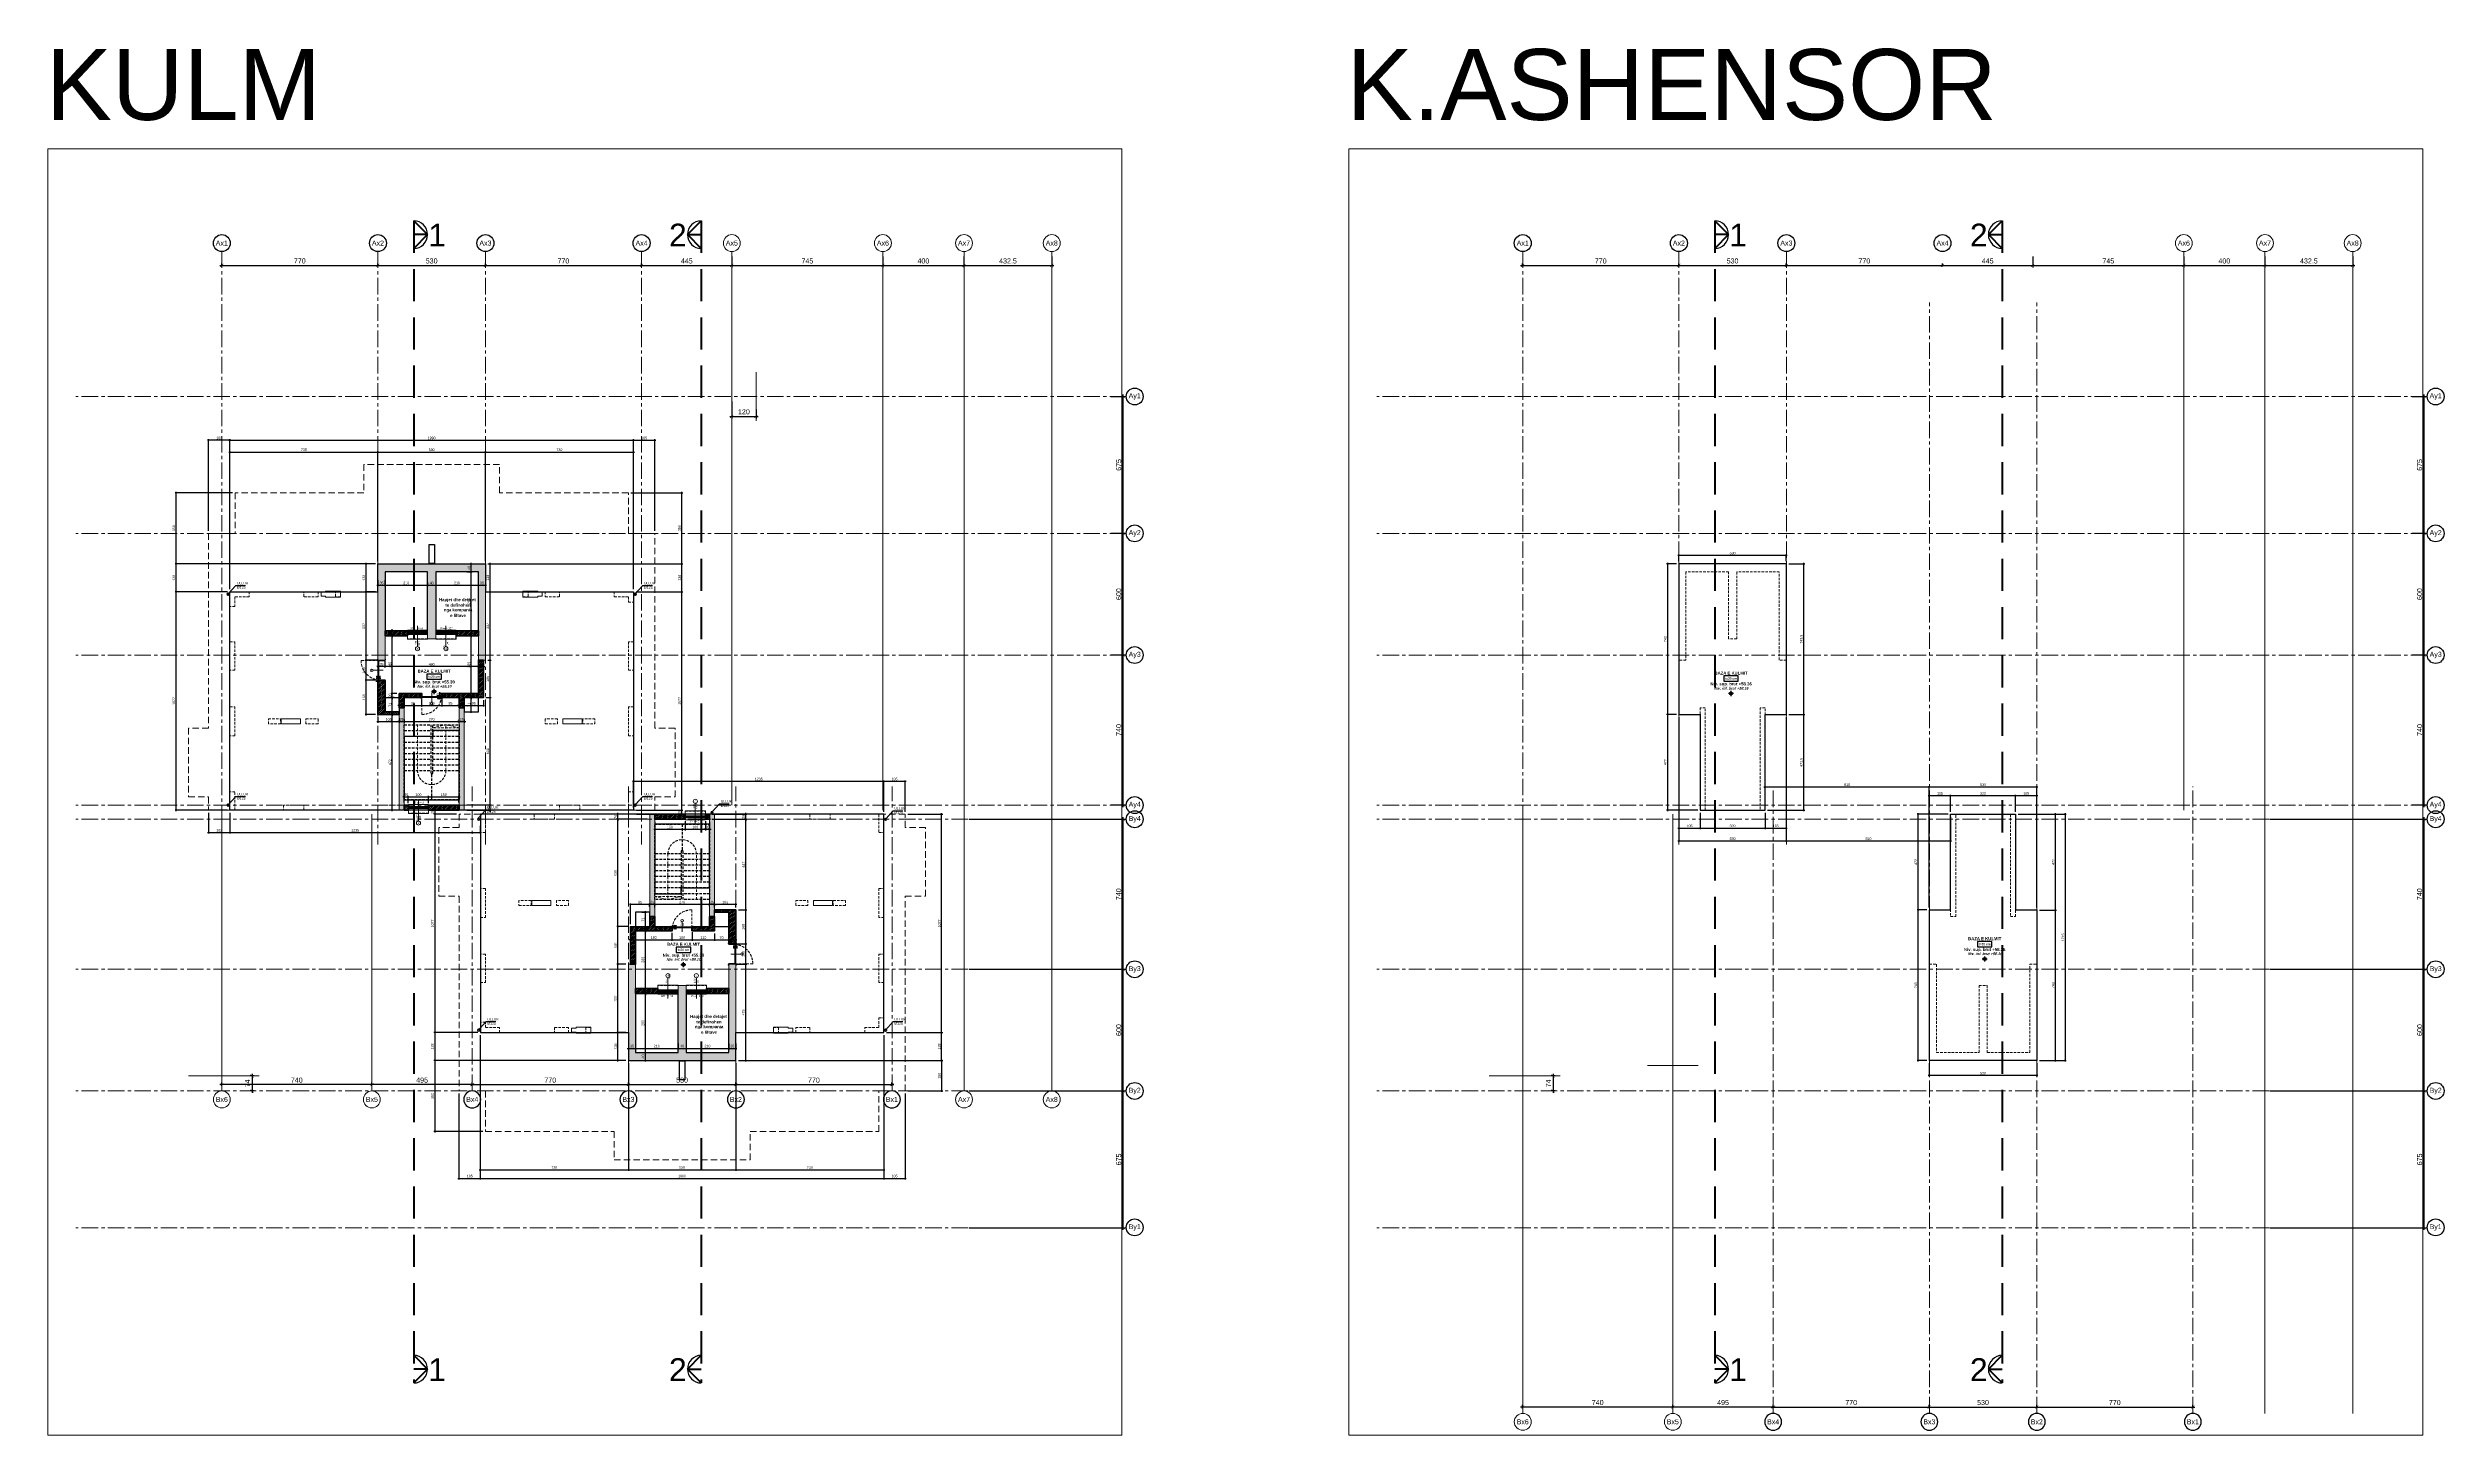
# Model space of a CAD drawing. Header units: centimetres. Extents: x 118247 to 130063, y -55119 to -48278.
import ezdxf
from ezdxf.enums import TextEntityAlignment as Align

# ---------------------------------------------------------------- set-up
doc = ezdxf.new("R2010")
doc.units = ezdxf.units.CM
doc.header["$LTSCALE"] = 50
doc.header["$MEASUREMENT"] = 0
for name, pattern in [('23486-A01$0${ Chain Double-Dash }', [0]), ('AXES', [2, 1.25, -0.25, 0.25, -0.25]), ('CACHE', [0.375, 0.25, -0.125]), ('CACHE2', [4.7625, 3.175, -1.5875]), ('CONTINU', [0]), ('DASHED2', [9.525, 6.35, -3.175])]:
    doc.linetypes.add(name, pattern=pattern)
doc.layers.get('0').update_dxf_attribs({"color": 8})
for name, color, linetype, lineweight in [('ACITOP', 214, 'Continuous', 18), ('ARCHITECTE', 252, 'Continuous', 13), ('BETON HACHURE', 253, 'Continuous', 13), ('door', 44, 'Continuous', 5), ('EXISTANT BORD', 251, 'Continuous', 60), ('KASETAT_Pen_No__22', 8, 'Continuous', 50), ('MACONNERIE COUPE', 7, 'Continuous', 30), ('MACONNERIE HACHURE', 253, 'Continuous', 13), ('WINDOWS', 21, 'Continuous', 5)]:
    doc.layers.add(name, color=color, linetype=linetype, lineweight=lineweight)
for name, color, linetype in [('AXES', 10, 'AXES'), ('BETON COUPE', 3, 'CONTINU'), ('BETON VU', 2, 'Continuous'), ('BORD', 5, 'Continuous'), ('COTE 50ème', 1, 'Continuous'), ('NIVEAU', 170, 'Continuous'), ('text', 159, 'Continuous'), ('TEXTE', 7, 'Continuous')]:
    doc.layers.add(name, color=color, linetype=linetype)
doc.layers.add('FMULT', color=150, linetype='Continuous', plot=False)
doc.layers.add('HORS GEL', color=7, linetype='CACHE', lineweight=15, true_color=0x00661a)
doc.layers.add('HORS GEL COTE', color=7, linetype='Continuous', lineweight=13, true_color=0x00661a)
doc.styles.add('3.ABEA 1-50', font='arial.ttf', dxfattribs={"height": 12.5})
doc.styles.add('Arial', font='arialbd.ttf', dxfattribs={"height": 12.5})
doc.styles.add('FN_TEXT_1.50', font='arial.ttf', dxfattribs={"height": 10})
doc.styles.add('GENERATED_STYLE_1', font='arial.ttf')
doc.styles.add('RS_TEXT_1.50', font='arial.ttf', dxfattribs={"height": 12.5})
doc.styles.add('RS_TXT_100', font='arial.ttf', dxfattribs={"height": 25})
doc.styles.add('RS_TXT_50', font='arial.ttf', dxfattribs={"height": 12.5})
doc.styles.add('style2', font='arialbd.ttf', dxfattribs={"height": 20})
doc.dimstyles.new('ISO-25', dxfattribs={"dimtxt": 2.5, "dimasz": 2.5, "dimexe": 1.25, "dimexo": 0.625, "dimtad": 1, "dimtxsty": 'Standard', "dimcen": 2.5, "dimadec": 0, "dimazin": 0, "dimtfac": 1, "dimtmove": 0, "dimatfit": 3, "dimfxl": 1, "dimarcsym": 0})
doc.dimstyles.new('RS_100CM_LINEAIRE', dxfattribs={"dimscale": 10, "dimtxt": 25, "dimasz": 1.5, "dimexe": 1, "dimexo": 2.5, "dimgap": 1, "dimtad": 1, "dimdec": 1, "dimrnd": 0.5, "dimdsep": 46, "dimtxsty": 'RS_TXT_100', "dimblk1": 'ARCHTICK', "dimblk2": 'ARCHTICK', "dimsah": 1, "dimcen": 2.5, "dimdle": 1, "dimclrt": 4, "dimadec": 0, "dimazin": 2, "dimtfac": 1, "dimtdec": 1, "dimtix": 1, "dimtmove": 2, "dimatfit": 3, "dimfxl": 1, "dimtolj": 1, "dimtzin": 0, "dimarcsym": 0})
doc.dimstyles.new('RS_50CM_LINEAIRE', dxfattribs={"dimscale": 5, "dimtxt": 12.5, "dimasz": 1.5, "dimexe": 1, "dimexo": 2.5, "dimgap": 1, "dimtad": 1, "dimdec": 1, "dimrnd": 0.5, "dimdsep": 46, "dimtxsty": 'RS_TXT_50', "dimblk1": 'ARCHTICK', "dimblk2": 'ARCHTICK', "dimsah": 1, "dimcen": 2.5, "dimdle": 1, "dimclrt": 4, "dimadec": 0, "dimazin": 2, "dimtfac": 1, "dimtdec": 1, "dimtix": 1, "dimtmove": 2, "dimatfit": 3, "dimfxl": 1, "dimtolj": 1, "dimtzin": 0, "dimarcsym": 0})
pattern_1 = [(45, (-43792.46996, 46718.71279), (-0.08838834765, 0.08838834765), [])]
pattern_2 = [(45, (-43847.46996, 46718.9128), (-0.2209708691, 0.2209708691), [])]
pattern_3 = [(45, (-43732.46996, 46718.71279), (-0.08838834765, 0.08838834765), [])]

msp = doc.modelspace()

# ---------------------------------------------------------------- texts
at = {"layer": 'COTE 50ème', "char_height": 112.5, "width": 212.0771, "style": '3.ABEA 1-50'}
for s, insert, attachment_point in [('1', (120122.48, -49145.05), 1), ('2', (121396.93, -49145.05), 3), ('1', (126537.49, -49145.05), 1), ('2', (127811.94, -49145.05), 3), ('1', (120122.48, -54740.37), 1), ('2', (121396.93, -54740.37), 3), ('1', (126537.49, -54740.37), 1), ('2', (127811.94, -54740.37), 3)]:
    msp.add_mtext(s, dxfattribs=dict(at, insert=insert, attachment_point=attachment_point))
at = {"layer": 'door', "char_height": 7, "style": 'GENERATED_STYLE_1'}
for s, insert, attachment_point, rotation in [('\\A1;\\pt0;2', (119841.61, -51350.69), 1, 180), ('\\A1;\\pt0;100', (119852.7, -51348.51), 7, 180), ('\\A1;\\pt0;212', (119853.07, -51338.93), 7, 180), ('\\A1;\\pt0;100', (120130.95, -51501.77), 3, 90), ('\\A1;\\pt0;1', (120142.71, -51513.93), 9, 90), ('\\A1;\\pt0;212', (120140.53, -51502.13), 3, 90), ('\\A1;\\pt0;212', (121373.23, -52607.44), 7, 90), ('\\A1;\\pt0;1', (121371.05, -52585.33), 1, 90), ('\\A1;\\pt0;100', (121382.81, -52607.8), 7, 90)]:
    msp.add_mtext(s, dxfattribs=dict(at, insert=insert, attachment_point=attachment_point, rotation=rotation))
for s, insert, attachment_point in [('\\A1;\\pt0;212', (121641.77, -52748.51), 3), ('\\A1;\\pt0;100', (121642.14, -52738.93), 3), ('\\A1;\\pt0;2', (121666.6, -52750.69), 9)]:
    msp.add_mtext(s, dxfattribs=dict(at, insert=insert, attachment_point=attachment_point))
at = {"layer": 'NIVEAU', "style": 'style2'}
for s, p in [('Hapjet dhe detajet ', (120269.25, -51001.23)), ('nga kompania', (120269.25, -51051.57)), ('te definohen', (120269.25, -51026.02)), ('e liftave', (120269.25, -51076.75)), ('Niv. sup. brut +55.30', (120151.36, -51407.07)), ('BAZA E KULMIT', (120151.36, -51351.85)), ('BAZA E KULMIT', (126546.71, -51361.51)), ('Niv. sup. brut +58.36', (126546.71, -51416.73)), ('BAZA E KULMIT', (121380.64, -52699.12)), ('BAZA E KULMIT', (127797.32, -52671.28)), ('Niv. sup. brut +55.30', (121380.64, -52754.34)), ('Niv. sup. brut +58.36', (127797.32, -52726.5)), ('Hapjet dhe detajet ', (121506.98, -53056.75)), ('nga kompania', (121506.98, -53107.09)), ('te definohen', (121506.98, -53081.54)), ('e liftave', (121506.98, -53132.27))]:
    msp.add_text(s, height=15, dxfattribs=at).set_placement(p, align=Align.MIDDLE)
for p in [(120151.36, -51378.86), (126546.71, -51388.52), (127797.32, -52698.29), (121380.64, -52726.13)]:
    msp.add_text('t=20 cm', height=10.792, dxfattribs=at).set_placement(p, align=Align.MIDDLE_CENTER)
at = {"layer": 'NIVEAU', "style": 'Arial', "oblique": 20}
for s, p in [('Niv. inf. brut +55.10', (120151.36, -51426.24)), ('Niv. inf. brut +58.16', (126546.71, -51435.9)), ('Niv. inf. brut +55.10', (121380.64, -52773.51)), ('Niv. inf. brut +58.16', (127797.32, -52745.67))]:
    msp.add_text(s, height=13.125, dxfattribs=at).set_placement(p, align=Align.MIDDLE)
at = {"layer": 'text', "lineweight": 5, "ltscale": 0.5, "char_height": 350, "attachment_point": 1, "style": '3.ABEA 1-50'}
for s, insert in [('KULM', (118236.29, -48283.46)), ('K.ASHENSOR', (124651.3, -48283.46))]:
    msp.add_mtext_dynamic_manual_height_columns(s, width=2023.5739, gutter_width=43.75, heights=[0], dxfattribs=dict(at, insert=insert))
at = {"layer": 'TEXTE', "char_height": 12.5, "width": 4.547473508864641e-13, "attachment_point": 1, "style": 'RS_TEXT_1.50'}
for insert in [(119178.98, -50911.78), (121186.07, -50911.67), (119178.98, -51952.13), (121186.07, -51952.13), (121564.3, -51987.99), (120412.09, -52017.72), (122420.48, -52022.52), (120413.58, -53062.01), (122420.48, -53062.13)]:
    msp.add_mtext('ULLUK\\P%%C125', dxfattribs=dict(at, insert=insert))
at = {"layer": 'WINDOWS', "color": 165, "style": 'GENERATED_STYLE_1'}
for s, insert, char_height, attachment_point, rotation in [('\\A1;\\pt0;P{\\H0.6x;neto}= 120', (120095.54, -51135.83), 10, 7, 180), ('\\A1;140', (120057.47, -51203.06), 7, 7, 270), ('\\A1;\\pt0;4', (120073.19, -51236.09), 10, 7, 180), ('\\A1;\\pt0;100', (120071.65, -51204.21), 10, 7, 270), ('\\A1;\\pt0;100', (120207.11, -51226.03), 10, 9, 90), ('\\A1;140', (120221.29, -51207.77), 7, 9, 90), ('\\A1;140', (121292.47, -52886.96), 7, 9, 270), ('\\A1;\\pt0;4', (121308.19, -52858.63), 10, 1, 180), ('\\A1;\\pt0;100', (121306.65, -52868.7), 10, 9, 270), ('\\A1;\\pt0;100', (121442.11, -52890.51), 10, 7, 90), ('\\A1;140', (121456.29, -52891.66), 7, 7, 90), ('\\A1;\\pt0;P{\\H0.6x;neto}= 120', (121330.54, -52958.9), 10, 1, 180)]:
    msp.add_mtext(s, dxfattribs=dict(at, insert=insert, char_height=char_height, attachment_point=attachment_point, rotation=rotation))
at = {"layer": 'WINDOWS', "color": 165, "char_height": 10, "style": 'GENERATED_STYLE_1'}
for s, insert, attachment_point in [('\\A1;\\pt0;P{\\H0.6x;neto}= 120', (120183.22, -51135.83), 1), ('\\A1;\\pt0;4', (120205.57, -51236.09), 1), ('\\A1;\\pt0;4', (121440.57, -52858.63), 7), ('\\A1;\\pt0;P{\\H0.6x;neto}= 120', (121418.22, -52958.9), 7)]:
    msp.add_mtext(s, dxfattribs=dict(at, insert=insert, attachment_point=attachment_point))

# ---------------------------------------------------------------- blocks, each defined once
blk = doc.blocks.new('AXES_FN')
at = {"color": 0, "linetype": 'Continuous'}
blk.add_circle((0, 15), 22.2, dxfattribs=at)
at = {"color": 0, "style": 'FN_TEXT_1.50'}
blk.add_attdef('AXES', text='', height=12.5, dxfattribs=at).set_placement((-48.9, 20.6), align=Align.MIDDLE_CENTER)
blk = doc.blocks.new('_ArchTick')
at = {"color": 0, "linetype": 'ByBlock', "const_width": 0.15}
blk.add_lwpolyline([(-0.5, -0.5), (0.5, 0.5)], dxfattribs=at)
blk = doc.blocks.new('*D915')
at = {"layer": 'AXES', "color": 0, "linetype": 'Continuous', "lineweight": -2, "ltscale": 0.5, "transparency": 16777216}
for p, q in [((119094, -49351), (119884, -49351)), ((119104, -49357), (119104, -49341)), ((119874, -49357), (119874, -49341))]:
    blk.add_line(p, q, dxfattribs=at)
at = {"layer": 'Defpoints', "color": 0, "linetype": 'Continuous', "ltscale": 0.5, "transparency": 16777216}
for p in [(119104, -49382), (119874, -49351), (119874, -49382)]:
    blk.add_point(p, dxfattribs=at)
at = {"layer": 'AXES', "color": 0, "linetype": 'Continuous', "lineweight": -2, "ltscale": 0.5, "transparency": 16777216, "xscale": 15, "yscale": 15, "zscale": 15, "rotation": 180}
blk.add_blockref('_ArchTick', (119104, -49351), dxfattribs=at)
at = {"layer": 'AXES', "color": 0, "linetype": 'Continuous', "lineweight": -2, "ltscale": 0.5, "transparency": 16777216, "xscale": 15, "yscale": 15, "zscale": 15}
blk.add_blockref('_ArchTick', (119874, -49351), dxfattribs=at)
at = {"layer": 'AXES', "color": 4, "linetype": 'Continuous', "lineweight": 5, "ltscale": 0.5, "transparency": 16777216, "insert": (119489, -49329), "char_height": 25, "attachment_point": 5, "style": 'RS_TXT_100'}
blk.add_mtext('\\A1;770', dxfattribs=at)
blk = doc.blocks.new('*D916')
at = {"layer": 'AXES', "color": 0, "linetype": 'Continuous', "lineweight": -2, "ltscale": 0.5, "transparency": 16777216}
for p, q in [((119864, -49351), (120414, -49351)), ((119874, -49357), (119874, -49341)), ((120404, -49357), (120404, -49341))]:
    blk.add_line(p, q, dxfattribs=at)
at = {"layer": 'Defpoints', "color": 0, "linetype": 'Continuous', "ltscale": 0.5, "transparency": 16777216}
for p in [(119874, -49382), (120404, -49351), (120404, -49382)]:
    blk.add_point(p, dxfattribs=at)
at = {"layer": 'AXES', "color": 0, "linetype": 'Continuous', "lineweight": -2, "ltscale": 0.5, "transparency": 16777216, "xscale": 15, "yscale": 15, "zscale": 15, "rotation": 180}
blk.add_blockref('_ArchTick', (119874, -49351), dxfattribs=at)
at = {"layer": 'AXES', "color": 0, "linetype": 'Continuous', "lineweight": -2, "ltscale": 0.5, "transparency": 16777216, "xscale": 15, "yscale": 15, "zscale": 15}
blk.add_blockref('_ArchTick', (120404, -49351), dxfattribs=at)
at = {"layer": 'AXES', "color": 4, "linetype": 'Continuous', "lineweight": 5, "ltscale": 0.5, "transparency": 16777216, "insert": (120139, -49329), "char_height": 25, "attachment_point": 5, "style": 'RS_TXT_100'}
blk.add_mtext('\\A1;530', dxfattribs=at)
blk = doc.blocks.new('*D917')
at = {"layer": 'AXES', "color": 0, "linetype": 'Continuous', "lineweight": -2, "ltscale": 0.5, "transparency": 16777216}
for p, q in [((120394, -49351), (121184, -49351)), ((120404, -49357), (120404, -49341)), ((121174, -49357), (121174, -49341))]:
    blk.add_line(p, q, dxfattribs=at)
at = {"layer": 'Defpoints', "color": 0, "linetype": 'Continuous', "ltscale": 0.5, "transparency": 16777216}
for p in [(120404, -49382), (121174, -49351), (121174, -49382)]:
    blk.add_point(p, dxfattribs=at)
at = {"layer": 'AXES', "color": 0, "linetype": 'Continuous', "lineweight": -2, "ltscale": 0.5, "transparency": 16777216, "xscale": 15, "yscale": 15, "zscale": 15, "rotation": 180}
blk.add_blockref('_ArchTick', (120404, -49351), dxfattribs=at)
at = {"layer": 'AXES', "color": 0, "linetype": 'Continuous', "lineweight": -2, "ltscale": 0.5, "transparency": 16777216, "xscale": 15, "yscale": 15, "zscale": 15}
blk.add_blockref('_ArchTick', (121174, -49351), dxfattribs=at)
at = {"layer": 'AXES', "color": 4, "linetype": 'Continuous', "lineweight": 5, "ltscale": 0.5, "transparency": 16777216, "insert": (120789, -49329), "char_height": 25, "attachment_point": 5, "style": 'RS_TXT_100'}
blk.add_mtext('\\A1;770', dxfattribs=at)
blk = doc.blocks.new('*D918')
at = {"layer": 'AXES', "color": 0, "linetype": 'Continuous', "lineweight": -2, "ltscale": 0.5, "transparency": 16777216}
for p, q in [((123489, -51272), (123559, -51272)), ((123549, -52022), (123549, -51262)), ((123489, -52012), (123559, -52012))]:
    blk.add_line(p, q, dxfattribs=at)
at = {"layer": 'Defpoints', "color": 0, "linetype": 'Continuous', "ltscale": 0.5, "transparency": 16777216}
for p in [(123464, -51272), (123549, -51272), (123464, -52012)]:
    blk.add_point(p, dxfattribs=at)
at = {"layer": 'AXES', "color": 0, "linetype": 'Continuous', "lineweight": -2, "ltscale": 0.5, "transparency": 16777216, "xscale": 15, "yscale": 15, "zscale": 15}
for p, rotation in [((123549, -51272), 90), ((123549, -52012), 270)]:
    blk.add_blockref('_ArchTick', p, dxfattribs=dict(at, rotation=rotation))
at = {"layer": 'AXES', "color": 4, "linetype": 'Continuous', "lineweight": 5, "ltscale": 0.5, "transparency": 16777216, "insert": (123527, -51642), "char_height": 25, "attachment_point": 5, "rotation": 90, "style": 'RS_TXT_100'}
blk.add_mtext('\\A1;740', dxfattribs=at)
blk = doc.blocks.new('*D919')
at = {"layer": 'AXES', "color": 0, "linetype": 'Continuous', "lineweight": -2, "ltscale": 0.5, "transparency": 16777216}
for p, q in [((123489, -50672), (123559, -50672)), ((123549, -51282), (123549, -50662)), ((123489, -51272), (123559, -51272))]:
    blk.add_line(p, q, dxfattribs=at)
at = {"layer": 'Defpoints', "color": 0, "linetype": 'Continuous', "ltscale": 0.5, "transparency": 16777216}
for p in [(123464, -50672), (123549, -50672), (123464, -51272)]:
    blk.add_point(p, dxfattribs=at)
at = {"layer": 'AXES', "color": 0, "linetype": 'Continuous', "lineweight": -2, "ltscale": 0.5, "transparency": 16777216, "xscale": 15, "yscale": 15, "zscale": 15}
for p, rotation in [((123549, -50672), 90), ((123549, -51272), 270)]:
    blk.add_blockref('_ArchTick', p, dxfattribs=dict(at, rotation=rotation))
at = {"layer": 'AXES', "color": 4, "linetype": 'Continuous', "lineweight": 5, "ltscale": 0.5, "transparency": 16777216, "insert": (123527, -50972), "char_height": 25, "attachment_point": 5, "rotation": 90, "style": 'RS_TXT_100'}
blk.add_mtext('\\A1;600', dxfattribs=at)
blk = doc.blocks.new('*D920')
at = {"layer": 'AXES', "color": 0, "linetype": 'Continuous', "lineweight": -2, "ltscale": 0.5, "transparency": 16777216}
for p, q in [((123489, -49997), (123559, -49997)), ((123549, -50682), (123549, -49987)), ((123489, -50672), (123559, -50672))]:
    blk.add_line(p, q, dxfattribs=at)
at = {"layer": 'Defpoints', "color": 0, "linetype": 'Continuous', "ltscale": 0.5, "transparency": 16777216}
for p in [(123464, -49997), (123549, -49997), (123464, -50672)]:
    blk.add_point(p, dxfattribs=at)
at = {"layer": 'AXES', "color": 0, "linetype": 'Continuous', "lineweight": -2, "ltscale": 0.5, "transparency": 16777216, "xscale": 15, "yscale": 15, "zscale": 15}
for p, rotation in [((123549, -49997), 90), ((123549, -50672), 270)]:
    blk.add_blockref('_ArchTick', p, dxfattribs=dict(at, rotation=rotation))
at = {"layer": 'AXES', "color": 4, "linetype": 'Continuous', "lineweight": 5, "ltscale": 0.5, "transparency": 16777216, "insert": (123527, -50335), "char_height": 25, "attachment_point": 5, "rotation": 90, "style": 'RS_TXT_100'}
blk.add_mtext('\\A1;675', dxfattribs=at)
blk = doc.blocks.new('*D921')
at = {"layer": 'AXES', "color": 0, "linetype": 'Continuous', "lineweight": -2, "ltscale": 0.5, "transparency": 16777216}
for p, q in [((120329, -53391), (121119, -53391)), ((120339, -53397), (120339, -53381)), ((121109, -53397), (121109, -53381))]:
    blk.add_line(p, q, dxfattribs=at)
at = {"layer": 'Defpoints', "color": 0, "linetype": 'Continuous', "ltscale": 0.5, "transparency": 16777216}
for p in [(121109, -53391), (120339, -53422), (121109, -53422)]:
    blk.add_point(p, dxfattribs=at)
at = {"layer": 'AXES', "color": 0, "linetype": 'Continuous', "lineweight": -2, "ltscale": 0.5, "transparency": 16777216, "xscale": 15, "yscale": 15, "zscale": 15, "rotation": 180}
blk.add_blockref('_ArchTick', (120339, -53391), dxfattribs=at)
at = {"layer": 'AXES', "color": 0, "linetype": 'Continuous', "lineweight": -2, "ltscale": 0.5, "transparency": 16777216, "xscale": 15, "yscale": 15, "zscale": 15}
blk.add_blockref('_ArchTick', (121109, -53391), dxfattribs=at)
at = {"layer": 'AXES', "color": 4, "linetype": 'Continuous', "lineweight": 5, "ltscale": 0.5, "transparency": 16777216, "insert": (120724, -53369), "char_height": 25, "attachment_point": 5, "style": 'RS_TXT_100'}
blk.add_mtext('\\A1;770', dxfattribs=at)
blk = doc.blocks.new('*D922')
at = {"layer": 'AXES', "color": 0, "linetype": 'Continuous', "lineweight": -2, "ltscale": 0.5, "transparency": 16777216}
for p, q in [((121099, -53391), (121649, -53391)), ((121109, -53397), (121109, -53381)), ((121639, -53397), (121639, -53381))]:
    blk.add_line(p, q, dxfattribs=at)
at = {"layer": 'Defpoints', "color": 0, "linetype": 'Continuous', "ltscale": 0.5, "transparency": 16777216}
for p in [(121639, -53391), (121109, -53422), (121639, -53422)]:
    blk.add_point(p, dxfattribs=at)
at = {"layer": 'AXES', "color": 0, "linetype": 'Continuous', "lineweight": -2, "ltscale": 0.5, "transparency": 16777216, "xscale": 15, "yscale": 15, "zscale": 15, "rotation": 180}
blk.add_blockref('_ArchTick', (121109, -53391), dxfattribs=at)
at = {"layer": 'AXES', "color": 0, "linetype": 'Continuous', "lineweight": -2, "ltscale": 0.5, "transparency": 16777216, "xscale": 15, "yscale": 15, "zscale": 15}
blk.add_blockref('_ArchTick', (121639, -53391), dxfattribs=at)
at = {"layer": 'AXES', "color": 4, "linetype": 'Continuous', "lineweight": 5, "ltscale": 0.5, "transparency": 16777216, "insert": (121374, -53369), "char_height": 25, "attachment_point": 5, "style": 'RS_TXT_100'}
blk.add_mtext('\\A1;530', dxfattribs=at)
blk = doc.blocks.new('*D923')
at = {"layer": 'AXES', "color": 0, "linetype": 'Continuous', "lineweight": -2, "ltscale": 0.5, "transparency": 16777216}
for p, q in [((121629, -53391), (122419, -53391)), ((121639, -53397), (121639, -53381)), ((122409, -53397), (122409, -53381))]:
    blk.add_line(p, q, dxfattribs=at)
at = {"layer": 'Defpoints', "color": 0, "linetype": 'Continuous', "ltscale": 0.5, "transparency": 16777216}
for p in [(122409, -53391), (121639, -53422), (122409, -53422)]:
    blk.add_point(p, dxfattribs=at)
at = {"layer": 'AXES', "color": 0, "linetype": 'Continuous', "lineweight": -2, "ltscale": 0.5, "transparency": 16777216, "xscale": 15, "yscale": 15, "zscale": 15, "rotation": 180}
blk.add_blockref('_ArchTick', (121639, -53391), dxfattribs=at)
at = {"layer": 'AXES', "color": 0, "linetype": 'Continuous', "lineweight": -2, "ltscale": 0.5, "transparency": 16777216, "xscale": 15, "yscale": 15, "zscale": 15}
blk.add_blockref('_ArchTick', (122409, -53391), dxfattribs=at)
at = {"layer": 'AXES', "color": 4, "linetype": 'Continuous', "lineweight": 5, "ltscale": 0.5, "transparency": 16777216, "insert": (122024, -53369), "char_height": 25, "attachment_point": 5, "style": 'RS_TXT_100'}
blk.add_mtext('\\A1;770', dxfattribs=at)
blk = doc.blocks.new('*D924')
at = {"layer": 'AXES', "color": 0, "linetype": 'Continuous', "lineweight": -2, "ltscale": 0.5, "transparency": 16777216}
for p, q in [((122789, -53422), (123559, -53422)), ((123549, -54107), (123549, -53412)), ((122789, -54097), (123559, -54097))]:
    blk.add_line(p, q, dxfattribs=at)
at = {"layer": 'Defpoints', "color": 0, "linetype": 'Continuous', "ltscale": 0.5, "transparency": 16777216}
for p in [(122764, -53422), (123549, -53422), (122764, -54097)]:
    blk.add_point(p, dxfattribs=at)
at = {"layer": 'AXES', "color": 0, "linetype": 'Continuous', "lineweight": -2, "ltscale": 0.5, "transparency": 16777216, "xscale": 15, "yscale": 15, "zscale": 15}
for p, rotation in [((123549, -53422), 90), ((123549, -54097), 270)]:
    blk.add_blockref('_ArchTick', p, dxfattribs=dict(at, rotation=rotation))
at = {"layer": 'AXES', "color": 4, "linetype": 'Continuous', "lineweight": 5, "ltscale": 0.5, "transparency": 16777216, "insert": (123527, -53760), "char_height": 25, "attachment_point": 5, "rotation": 90, "style": 'RS_TXT_100'}
blk.add_mtext('\\A1;675', dxfattribs=at)
blk = doc.blocks.new('*D925')
at = {"layer": 'AXES', "color": 0, "linetype": 'Continuous', "lineweight": -2, "ltscale": 0.5, "transparency": 16777216}
for p, q in [((123549, -53432), (123549, -52812)), ((122789, -52822), (123559, -52822)), ((122789, -53422), (123559, -53422))]:
    blk.add_line(p, q, dxfattribs=at)
at = {"layer": 'Defpoints', "color": 0, "linetype": 'Continuous', "ltscale": 0.5, "transparency": 16777216}
for p in [(122764, -52822), (123549, -52822), (122764, -53422)]:
    blk.add_point(p, dxfattribs=at)
at = {"layer": 'AXES', "color": 0, "linetype": 'Continuous', "lineweight": -2, "ltscale": 0.5, "transparency": 16777216, "xscale": 15, "yscale": 15, "zscale": 15}
for p, rotation in [((123549, -52822), 90), ((123549, -53422), 270)]:
    blk.add_blockref('_ArchTick', p, dxfattribs=dict(at, rotation=rotation))
at = {"layer": 'AXES', "color": 4, "linetype": 'Continuous', "lineweight": 5, "ltscale": 0.5, "transparency": 16777216, "insert": (123527, -53122), "char_height": 25, "attachment_point": 5, "rotation": 90, "style": 'RS_TXT_100'}
blk.add_mtext('\\A1;600', dxfattribs=at)
blk = doc.blocks.new('*D926')
at = {"layer": 'AXES', "color": 0, "linetype": 'Continuous', "lineweight": -2, "ltscale": 0.5, "transparency": 16777216}
for p, q in [((122789, -52082), (123559, -52082)), ((123549, -52832), (123549, -52072)), ((122789, -52822), (123559, -52822))]:
    blk.add_line(p, q, dxfattribs=at)
at = {"layer": 'Defpoints', "color": 0, "linetype": 'Continuous', "ltscale": 0.5, "transparency": 16777216}
for p in [(122764, -52082), (123549, -52082), (122764, -52822)]:
    blk.add_point(p, dxfattribs=at)
at = {"layer": 'AXES', "color": 0, "linetype": 'Continuous', "lineweight": -2, "ltscale": 0.5, "transparency": 16777216, "xscale": 15, "yscale": 15, "zscale": 15}
for p, rotation in [((123549, -52082), 90), ((123549, -52822), 270)]:
    blk.add_blockref('_ArchTick', p, dxfattribs=dict(at, rotation=rotation))
at = {"layer": 'AXES', "color": 4, "linetype": 'Continuous', "lineweight": 5, "ltscale": 0.5, "transparency": 16777216, "insert": (123527, -52452), "char_height": 25, "attachment_point": 5, "rotation": 90, "style": 'RS_TXT_100'}
blk.add_mtext('\\A1;740', dxfattribs=at)
blk = doc.blocks.new('*D927')
at = {"layer": 'Defpoints', "color": 0, "linetype": 'ByBlock', "transparency": 16777216}
for p in [(119844, -53391), (119844, -53422), (120339, -53422)]:
    blk.add_point(p, dxfattribs=at)
at = {"layer": 'HORS GEL', "color": 0, "linetype": 'ByBlock', "lineweight": -2, "transparency": 16777216}
for p, q in [((120349, -53391), (119834, -53391)), ((119844, -53397), (119844, -53381)), ((120339, -53397), (120339, -53381))]:
    blk.add_line(p, q, dxfattribs=at)
at = {"layer": 'HORS GEL', "color": 0, "linetype": 'ByBlock', "lineweight": -2, "transparency": 16777216, "xscale": 15, "yscale": 15, "zscale": 15, "rotation": 180}
blk.add_blockref('_ArchTick', (119844, -53391), dxfattribs=at)
at = {"layer": 'HORS GEL', "color": 0, "linetype": 'ByBlock', "lineweight": -2, "transparency": 16777216, "xscale": 15, "yscale": 15, "zscale": 15}
blk.add_blockref('_ArchTick', (120339, -53391), dxfattribs=at)
at = {"layer": 'HORS GEL', "color": 4, "linetype": 'ByBlock', "transparency": 16777216, "insert": (120092, -53369), "char_height": 25, "attachment_point": 5, "style": 'RS_TXT_100'}
blk.add_mtext('\\A1;495', dxfattribs=at)
blk = doc.blocks.new('*D928')
at = {"layer": 'Defpoints', "color": 0, "linetype": 'ByBlock', "transparency": 16777216}
for p in [(119104, -53391), (119104, -53422), (119844, -53422)]:
    blk.add_point(p, dxfattribs=at)
at = {"layer": 'HORS GEL', "color": 0, "linetype": 'ByBlock', "lineweight": -2, "transparency": 16777216}
for p, q in [((119854, -53391), (119094, -53391)), ((119104, -53397), (119104, -53381)), ((119844, -53397), (119844, -53381))]:
    blk.add_line(p, q, dxfattribs=at)
at = {"layer": 'HORS GEL', "color": 0, "linetype": 'ByBlock', "lineweight": -2, "transparency": 16777216, "xscale": 15, "yscale": 15, "zscale": 15, "rotation": 180}
blk.add_blockref('_ArchTick', (119104, -53391), dxfattribs=at)
at = {"layer": 'HORS GEL', "color": 0, "linetype": 'ByBlock', "lineweight": -2, "transparency": 16777216, "xscale": 15, "yscale": 15, "zscale": 15}
blk.add_blockref('_ArchTick', (119844, -53391), dxfattribs=at)
at = {"layer": 'HORS GEL', "color": 4, "linetype": 'ByBlock', "transparency": 16777216, "insert": (119474, -53369), "char_height": 25, "attachment_point": 5, "style": 'RS_TXT_100'}
blk.add_mtext('\\A1;740', dxfattribs=at)
blk = doc.blocks.new('*D929')
at = {"layer": 'Defpoints', "color": 0, "linetype": 'ByBlock', "transparency": 16777216}
for p in [(119289, -53348), (119254, -53422), (119289, -53422)]:
    blk.add_point(p, dxfattribs=at)
at = {"layer": 'HORS GEL', "color": 0, "linetype": 'ByBlock', "lineweight": -2, "transparency": 16777216}
for p, q in [((119264, -53348), (119244, -53348)), ((119254, -53338), (119254, -53432)), ((119264, -53422), (119244, -53422))]:
    blk.add_line(p, q, dxfattribs=at)
at = {"layer": 'HORS GEL', "color": 0, "linetype": 'ByBlock', "lineweight": -2, "transparency": 16777216, "xscale": 15, "yscale": 15, "zscale": 15}
for p, rotation in [((119254, -53348), 90), ((119254, -53422), 270)]:
    blk.add_blockref('_ArchTick', p, dxfattribs=dict(at, rotation=rotation))
at = {"layer": 'HORS GEL', "color": 4, "linetype": 'ByBlock', "transparency": 16777216, "insert": (119231, -53385), "char_height": 25, "attachment_point": 5, "rotation": 90, "style": 'RS_TXT_100'}
blk.add_mtext('\\A1;74', dxfattribs=at)
blk = doc.blocks.new('*D930')
at = {"layer": 'AXES', "color": 0, "linetype": 'Continuous', "lineweight": -2, "ltscale": 0.5, "transparency": 16777216}
for p, q in [((121164, -49351), (121629, -49351)), ((121174, -49357), (121174, -49341)), ((121619, -49307), (121619, -49361))]:
    blk.add_line(p, q, dxfattribs=at)
at = {"layer": 'Defpoints', "color": 0, "linetype": 'Continuous', "ltscale": 0.5, "transparency": 16777216}
for p in [(121174, -49382), (121619, -49282), (121619, -49351)]:
    blk.add_point(p, dxfattribs=at)
at = {"layer": 'AXES', "color": 0, "linetype": 'Continuous', "lineweight": -2, "ltscale": 0.5, "transparency": 16777216, "xscale": 15, "yscale": 15, "zscale": 15, "rotation": 180}
blk.add_blockref('_ArchTick', (121174, -49351), dxfattribs=at)
at = {"layer": 'AXES', "color": 0, "linetype": 'Continuous', "lineweight": -2, "ltscale": 0.5, "transparency": 16777216, "xscale": 15, "yscale": 15, "zscale": 15}
blk.add_blockref('_ArchTick', (121619, -49351), dxfattribs=at)
at = {"layer": 'AXES', "color": 4, "linetype": 'Continuous', "lineweight": 5, "ltscale": 0.5, "transparency": 16777216, "insert": (121397, -49329), "char_height": 25, "attachment_point": 5, "style": 'RS_TXT_100'}
blk.add_mtext('\\A1;445', dxfattribs=at)
blk = doc.blocks.new('*D931')
at = {"layer": 'Defpoints', "color": 0, "linetype": 'ByBlock', "transparency": 16777216}
for p in [(121619, -49282), (122364, -49282), (122364, -49351)]:
    blk.add_point(p, dxfattribs=at)
at = {"layer": 'HORS GEL', "color": 0, "linetype": 'ByBlock', "lineweight": -2, "transparency": 16777216}
for p, q in [((121609, -49351), (122374, -49351)), ((121619, -49307), (121619, -49361)), ((122364, -49307), (122364, -49361))]:
    blk.add_line(p, q, dxfattribs=at)
at = {"layer": 'HORS GEL', "color": 0, "linetype": 'ByBlock', "lineweight": -2, "transparency": 16777216, "xscale": 15, "yscale": 15, "zscale": 15, "rotation": 180}
blk.add_blockref('_ArchTick', (121619, -49351), dxfattribs=at)
at = {"layer": 'HORS GEL', "color": 0, "linetype": 'ByBlock', "lineweight": -2, "transparency": 16777216, "xscale": 15, "yscale": 15, "zscale": 15}
blk.add_blockref('_ArchTick', (122364, -49351), dxfattribs=at)
at = {"layer": 'HORS GEL', "color": 4, "linetype": 'ByBlock', "transparency": 16777216, "insert": (121992, -49329), "char_height": 25, "attachment_point": 5, "style": 'RS_TXT_100'}
blk.add_mtext('\\A1;745', dxfattribs=at)
blk = doc.blocks.new('*D932')
at = {"layer": 'Defpoints', "color": 0, "linetype": 'ByBlock', "transparency": 16777216}
for p in [(122364, -49282), (122764, -49282), (122764, -49351)]:
    blk.add_point(p, dxfattribs=at)
at = {"layer": 'HORS GEL', "color": 0, "linetype": 'ByBlock', "lineweight": -2, "transparency": 16777216}
for p, q in [((122354, -49351), (122774, -49351)), ((122364, -49307), (122364, -49361)), ((122764, -49307), (122764, -49361))]:
    blk.add_line(p, q, dxfattribs=at)
at = {"layer": 'HORS GEL', "color": 0, "linetype": 'ByBlock', "lineweight": -2, "transparency": 16777216, "xscale": 15, "yscale": 15, "zscale": 15, "rotation": 180}
blk.add_blockref('_ArchTick', (122364, -49351), dxfattribs=at)
at = {"layer": 'HORS GEL', "color": 0, "linetype": 'ByBlock', "lineweight": -2, "transparency": 16777216, "xscale": 15, "yscale": 15, "zscale": 15}
blk.add_blockref('_ArchTick', (122764, -49351), dxfattribs=at)
at = {"layer": 'HORS GEL', "color": 4, "linetype": 'ByBlock', "transparency": 16777216, "insert": (122564, -49329), "char_height": 25, "attachment_point": 5, "style": 'RS_TXT_100'}
blk.add_mtext('\\A1;400', dxfattribs=at)
blk = doc.blocks.new('*D933')
at = {"layer": 'Defpoints', "color": 0, "linetype": 'ByBlock', "transparency": 16777216}
for p in [(122764, -49282), (123197, -49282), (123197, -49351)]:
    blk.add_point(p, dxfattribs=at)
at = {"layer": 'HORS GEL', "color": 0, "linetype": 'ByBlock', "lineweight": -2, "transparency": 16777216}
for p, q in [((122754, -49351), (123207, -49351)), ((122764, -49307), (122764, -49361)), ((123197, -49307), (123197, -49361))]:
    blk.add_line(p, q, dxfattribs=at)
at = {"layer": 'HORS GEL', "color": 0, "linetype": 'ByBlock', "lineweight": -2, "transparency": 16777216, "xscale": 15, "yscale": 15, "zscale": 15, "rotation": 180}
blk.add_blockref('_ArchTick', (122764, -49351), dxfattribs=at)
at = {"layer": 'HORS GEL', "color": 0, "linetype": 'ByBlock', "lineweight": -2, "transparency": 16777216, "xscale": 15, "yscale": 15, "zscale": 15}
blk.add_blockref('_ArchTick', (123197, -49351), dxfattribs=at)
at = {"layer": 'HORS GEL', "color": 4, "linetype": 'ByBlock', "transparency": 16777216, "insert": (122981, -49329), "char_height": 25, "attachment_point": 5, "style": 'RS_TXT_100'}
blk.add_mtext('\\A1;432.5', dxfattribs=at)
blk = doc.blocks.new('*D934')
at = {"layer": 'Defpoints', "color": 0, "linetype": 'ByBlock', "transparency": 16777216}
for p in [(121619, -49997), (121739, -50037), (121739, -50096)]:
    blk.add_point(p, dxfattribs=at)
at = {"layer": 'HORS GEL', "color": 0, "linetype": 'ByBlock', "lineweight": -2, "transparency": 16777216}
for p, q in [((121609, -50096), (121749, -50096)), ((121619, -50022), (121619, -50106)), ((121739, -50062), (121739, -50106))]:
    blk.add_line(p, q, dxfattribs=at)
at = {"layer": 'HORS GEL', "color": 0, "linetype": 'ByBlock', "lineweight": -2, "transparency": 16777216, "xscale": 15, "yscale": 15, "zscale": 15, "rotation": 180}
blk.add_blockref('_ArchTick', (121619, -50096), dxfattribs=at)
at = {"layer": 'HORS GEL', "color": 0, "linetype": 'ByBlock', "lineweight": -2, "transparency": 16777216, "xscale": 15, "yscale": 15, "zscale": 15}
blk.add_blockref('_ArchTick', (121739, -50096), dxfattribs=at)
at = {"layer": 'HORS GEL', "color": 4, "linetype": 'ByBlock', "transparency": 16777216, "insert": (121679, -50073), "char_height": 25, "attachment_point": 5, "style": 'RS_TXT_100'}
blk.add_mtext('\\A1;120', dxfattribs=at)
blk = doc.blocks.new('*D942')
at = {"layer": 'AXES', "color": 0, "linetype": 'Continuous', "lineweight": -2, "ltscale": 0.5, "transparency": 16777216}
for p, q in [((125509, -49351), (126299, -49351)), ((125519, -49357), (125519, -49341)), ((126289, -49357), (126289, -49341))]:
    blk.add_line(p, q, dxfattribs=at)
at = {"layer": 'Defpoints', "color": 0, "linetype": 'Continuous', "ltscale": 0.5, "transparency": 16777216}
for p in [(125519, -49382), (126289, -49351), (126289, -49382)]:
    blk.add_point(p, dxfattribs=at)
at = {"layer": 'AXES', "color": 0, "linetype": 'Continuous', "lineweight": -2, "ltscale": 0.5, "transparency": 16777216, "xscale": 15, "yscale": 15, "zscale": 15, "rotation": 180}
blk.add_blockref('_ArchTick', (125519, -49351), dxfattribs=at)
at = {"layer": 'AXES', "color": 0, "linetype": 'Continuous', "lineweight": -2, "ltscale": 0.5, "transparency": 16777216, "xscale": 15, "yscale": 15, "zscale": 15}
blk.add_blockref('_ArchTick', (126289, -49351), dxfattribs=at)
at = {"layer": 'AXES', "color": 4, "linetype": 'Continuous', "lineweight": 5, "ltscale": 0.5, "transparency": 16777216, "insert": (125904, -49329), "char_height": 25, "attachment_point": 5, "style": 'RS_TXT_100'}
blk.add_mtext('\\A1;770', dxfattribs=at)
blk = doc.blocks.new('*D943')
at = {"layer": 'AXES', "color": 0, "linetype": 'Continuous', "lineweight": -2, "ltscale": 0.5, "transparency": 16777216}
for p, q in [((126279, -49351), (126829, -49351)), ((126289, -49357), (126289, -49341)), ((126819, -49357), (126819, -49341))]:
    blk.add_line(p, q, dxfattribs=at)
at = {"layer": 'Defpoints', "color": 0, "linetype": 'Continuous', "ltscale": 0.5, "transparency": 16777216}
for p in [(126289, -49382), (126819, -49351), (126819, -49382)]:
    blk.add_point(p, dxfattribs=at)
at = {"layer": 'AXES', "color": 0, "linetype": 'Continuous', "lineweight": -2, "ltscale": 0.5, "transparency": 16777216, "xscale": 15, "yscale": 15, "zscale": 15, "rotation": 180}
blk.add_blockref('_ArchTick', (126289, -49351), dxfattribs=at)
at = {"layer": 'AXES', "color": 0, "linetype": 'Continuous', "lineweight": -2, "ltscale": 0.5, "transparency": 16777216, "xscale": 15, "yscale": 15, "zscale": 15}
blk.add_blockref('_ArchTick', (126819, -49351), dxfattribs=at)
at = {"layer": 'AXES', "color": 4, "linetype": 'Continuous', "lineweight": 5, "ltscale": 0.5, "transparency": 16777216, "insert": (126554, -49329), "char_height": 25, "attachment_point": 5, "style": 'RS_TXT_100'}
blk.add_mtext('\\A1;530', dxfattribs=at)
blk = doc.blocks.new('*D944')
at = {"layer": 'AXES', "color": 0, "linetype": 'Continuous', "lineweight": -2, "ltscale": 0.5, "transparency": 16777216}
for p, q in [((126809, -49351), (127599, -49351)), ((126819, -49357), (126819, -49341)), ((127589, -49357), (127589, -49341))]:
    blk.add_line(p, q, dxfattribs=at)
at = {"layer": 'Defpoints', "color": 0, "linetype": 'Continuous', "ltscale": 0.5, "transparency": 16777216}
for p in [(126819, -49382), (127589, -49351), (127589, -49382)]:
    blk.add_point(p, dxfattribs=at)
at = {"layer": 'AXES', "color": 0, "linetype": 'Continuous', "lineweight": -2, "ltscale": 0.5, "transparency": 16777216, "xscale": 15, "yscale": 15, "zscale": 15, "rotation": 180}
blk.add_blockref('_ArchTick', (126819, -49351), dxfattribs=at)
at = {"layer": 'AXES', "color": 0, "linetype": 'Continuous', "lineweight": -2, "ltscale": 0.5, "transparency": 16777216, "xscale": 15, "yscale": 15, "zscale": 15}
blk.add_blockref('_ArchTick', (127589, -49351), dxfattribs=at)
at = {"layer": 'AXES', "color": 4, "linetype": 'Continuous', "lineweight": 5, "ltscale": 0.5, "transparency": 16777216, "insert": (127204, -49329), "char_height": 25, "attachment_point": 5, "style": 'RS_TXT_100'}
blk.add_mtext('\\A1;770', dxfattribs=at)
blk = doc.blocks.new('*D945')
at = {"layer": 'AXES', "color": 0, "linetype": 'Continuous', "lineweight": -2, "ltscale": 0.5, "transparency": 16777216}
for p, q in [((129904, -51272), (129974, -51272)), ((129964, -52022), (129964, -51262)), ((129904, -52012), (129974, -52012))]:
    blk.add_line(p, q, dxfattribs=at)
at = {"layer": 'Defpoints', "color": 0, "linetype": 'Continuous', "ltscale": 0.5, "transparency": 16777216}
for p in [(129879, -51272), (129964, -51272), (129879, -52012)]:
    blk.add_point(p, dxfattribs=at)
at = {"layer": 'AXES', "color": 0, "linetype": 'Continuous', "lineweight": -2, "ltscale": 0.5, "transparency": 16777216, "xscale": 15, "yscale": 15, "zscale": 15}
for p, rotation in [((129964, -51272), 90), ((129964, -52012), 270)]:
    blk.add_blockref('_ArchTick', p, dxfattribs=dict(at, rotation=rotation))
at = {"layer": 'AXES', "color": 4, "linetype": 'Continuous', "lineweight": 5, "ltscale": 0.5, "transparency": 16777216, "insert": (129942, -51642), "char_height": 25, "attachment_point": 5, "rotation": 90, "style": 'RS_TXT_100'}
blk.add_mtext('\\A1;740', dxfattribs=at)
blk = doc.blocks.new('*D946')
at = {"layer": 'AXES', "color": 0, "linetype": 'Continuous', "lineweight": -2, "ltscale": 0.5, "transparency": 16777216}
for p, q in [((129904, -50672), (129974, -50672)), ((129964, -51282), (129964, -50662)), ((129904, -51272), (129974, -51272))]:
    blk.add_line(p, q, dxfattribs=at)
at = {"layer": 'Defpoints', "color": 0, "linetype": 'Continuous', "ltscale": 0.5, "transparency": 16777216}
for p in [(129879, -50672), (129964, -50672), (129879, -51272)]:
    blk.add_point(p, dxfattribs=at)
at = {"layer": 'AXES', "color": 0, "linetype": 'Continuous', "lineweight": -2, "ltscale": 0.5, "transparency": 16777216, "xscale": 15, "yscale": 15, "zscale": 15}
for p, rotation in [((129964, -50672), 90), ((129964, -51272), 270)]:
    blk.add_blockref('_ArchTick', p, dxfattribs=dict(at, rotation=rotation))
at = {"layer": 'AXES', "color": 4, "linetype": 'Continuous', "lineweight": 5, "ltscale": 0.5, "transparency": 16777216, "insert": (129942, -50972), "char_height": 25, "attachment_point": 5, "rotation": 90, "style": 'RS_TXT_100'}
blk.add_mtext('\\A1;600', dxfattribs=at)
blk = doc.blocks.new('*D947')
at = {"layer": 'AXES', "color": 0, "linetype": 'Continuous', "lineweight": -2, "ltscale": 0.5, "transparency": 16777216}
for p, q in [((129904, -49997), (129974, -49997)), ((129964, -50682), (129964, -49987)), ((129904, -50672), (129974, -50672))]:
    blk.add_line(p, q, dxfattribs=at)
at = {"layer": 'Defpoints', "color": 0, "linetype": 'Continuous', "ltscale": 0.5, "transparency": 16777216}
for p in [(129879, -49997), (129964, -49997), (129879, -50672)]:
    blk.add_point(p, dxfattribs=at)
at = {"layer": 'AXES', "color": 0, "linetype": 'Continuous', "lineweight": -2, "ltscale": 0.5, "transparency": 16777216, "xscale": 15, "yscale": 15, "zscale": 15}
for p, rotation in [((129964, -49997), 90), ((129964, -50672), 270)]:
    blk.add_blockref('_ArchTick', p, dxfattribs=dict(at, rotation=rotation))
at = {"layer": 'AXES', "color": 4, "linetype": 'Continuous', "lineweight": 5, "ltscale": 0.5, "transparency": 16777216, "insert": (129942, -50335), "char_height": 25, "attachment_point": 5, "rotation": 90, "style": 'RS_TXT_100'}
blk.add_mtext('\\A1;675', dxfattribs=at)
blk = doc.blocks.new('*D948')
at = {"layer": 'AXES', "color": 0, "linetype": 'Continuous', "lineweight": -2, "ltscale": 0.5, "transparency": 16777216}
for p, q in [((126744, -54981), (127534, -54981)), ((126754, -54987), (126754, -54971)), ((127524, -54987), (127524, -54971))]:
    blk.add_line(p, q, dxfattribs=at)
at = {"layer": 'Defpoints', "color": 0, "linetype": 'Continuous', "ltscale": 0.5, "transparency": 16777216}
for p in [(126754, -55012), (127524, -54981), (127524, -55012)]:
    blk.add_point(p, dxfattribs=at)
at = {"layer": 'AXES', "color": 0, "linetype": 'Continuous', "lineweight": -2, "ltscale": 0.5, "transparency": 16777216, "xscale": 15, "yscale": 15, "zscale": 15, "rotation": 180}
blk.add_blockref('_ArchTick', (126754, -54981), dxfattribs=at)
at = {"layer": 'AXES', "color": 0, "linetype": 'Continuous', "lineweight": -2, "ltscale": 0.5, "transparency": 16777216, "xscale": 15, "yscale": 15, "zscale": 15}
blk.add_blockref('_ArchTick', (127524, -54981), dxfattribs=at)
at = {"layer": 'AXES', "color": 4, "linetype": 'Continuous', "lineweight": 5, "ltscale": 0.5, "transparency": 16777216, "insert": (127139, -54959), "char_height": 25, "attachment_point": 5, "style": 'RS_TXT_100'}
blk.add_mtext('\\A1;770', dxfattribs=at)
blk = doc.blocks.new('*D949')
at = {"layer": 'AXES', "color": 0, "linetype": 'Continuous', "lineweight": -2, "ltscale": 0.5, "transparency": 16777216}
for p, q in [((127514, -54981), (128064, -54981)), ((127524, -54987), (127524, -54971)), ((128054, -54987), (128054, -54971))]:
    blk.add_line(p, q, dxfattribs=at)
at = {"layer": 'Defpoints', "color": 0, "linetype": 'Continuous', "ltscale": 0.5, "transparency": 16777216}
for p in [(127524, -55012), (128054, -54981), (128054, -55012)]:
    blk.add_point(p, dxfattribs=at)
at = {"layer": 'AXES', "color": 0, "linetype": 'Continuous', "lineweight": -2, "ltscale": 0.5, "transparency": 16777216, "xscale": 15, "yscale": 15, "zscale": 15, "rotation": 180}
blk.add_blockref('_ArchTick', (127524, -54981), dxfattribs=at)
at = {"layer": 'AXES', "color": 0, "linetype": 'Continuous', "lineweight": -2, "ltscale": 0.5, "transparency": 16777216, "xscale": 15, "yscale": 15, "zscale": 15}
blk.add_blockref('_ArchTick', (128054, -54981), dxfattribs=at)
at = {"layer": 'AXES', "color": 4, "linetype": 'Continuous', "lineweight": 5, "ltscale": 0.5, "transparency": 16777216, "insert": (127789, -54959), "char_height": 25, "attachment_point": 5, "style": 'RS_TXT_100'}
blk.add_mtext('\\A1;530', dxfattribs=at)
blk = doc.blocks.new('*D950')
at = {"layer": 'AXES', "color": 0, "linetype": 'Continuous', "lineweight": -2, "ltscale": 0.5, "transparency": 16777216}
for p, q in [((128044, -54981), (128834, -54981)), ((128054, -54987), (128054, -54971)), ((128824, -54987), (128824, -54971))]:
    blk.add_line(p, q, dxfattribs=at)
at = {"layer": 'Defpoints', "color": 0, "linetype": 'Continuous', "ltscale": 0.5, "transparency": 16777216}
for p in [(128054, -55012), (128824, -54981), (128824, -55012)]:
    blk.add_point(p, dxfattribs=at)
at = {"layer": 'AXES', "color": 0, "linetype": 'Continuous', "lineweight": -2, "ltscale": 0.5, "transparency": 16777216, "xscale": 15, "yscale": 15, "zscale": 15, "rotation": 180}
blk.add_blockref('_ArchTick', (128054, -54981), dxfattribs=at)
at = {"layer": 'AXES', "color": 0, "linetype": 'Continuous', "lineweight": -2, "ltscale": 0.5, "transparency": 16777216, "xscale": 15, "yscale": 15, "zscale": 15}
blk.add_blockref('_ArchTick', (128824, -54981), dxfattribs=at)
at = {"layer": 'AXES', "color": 4, "linetype": 'Continuous', "lineweight": 5, "ltscale": 0.5, "transparency": 16777216, "insert": (128439, -54959), "char_height": 25, "attachment_point": 5, "style": 'RS_TXT_100'}
blk.add_mtext('\\A1;770', dxfattribs=at)
blk = doc.blocks.new('*D951')
at = {"layer": 'AXES', "color": 0, "linetype": 'Continuous', "lineweight": -2, "ltscale": 0.5, "transparency": 16777216}
for p, q in [((129204, -53422), (129974, -53422)), ((129964, -54107), (129964, -53412)), ((129204, -54097), (129974, -54097))]:
    blk.add_line(p, q, dxfattribs=at)
at = {"layer": 'Defpoints', "color": 0, "linetype": 'Continuous', "ltscale": 0.5, "transparency": 16777216}
for p in [(129179, -53422), (129964, -53422), (129179, -54097)]:
    blk.add_point(p, dxfattribs=at)
at = {"layer": 'AXES', "color": 0, "linetype": 'Continuous', "lineweight": -2, "ltscale": 0.5, "transparency": 16777216, "xscale": 15, "yscale": 15, "zscale": 15}
for p, rotation in [((129964, -53422), 90), ((129964, -54097), 270)]:
    blk.add_blockref('_ArchTick', p, dxfattribs=dict(at, rotation=rotation))
at = {"layer": 'AXES', "color": 4, "linetype": 'Continuous', "lineweight": 5, "ltscale": 0.5, "transparency": 16777216, "insert": (129942, -53760), "char_height": 25, "attachment_point": 5, "rotation": 90, "style": 'RS_TXT_100'}
blk.add_mtext('\\A1;675', dxfattribs=at)
blk = doc.blocks.new('*D952')
at = {"layer": 'AXES', "color": 0, "linetype": 'Continuous', "lineweight": -2, "ltscale": 0.5, "transparency": 16777216}
for p, q in [((129964, -53432), (129964, -52812)), ((129204, -52822), (129974, -52822)), ((129204, -53422), (129974, -53422))]:
    blk.add_line(p, q, dxfattribs=at)
at = {"layer": 'Defpoints', "color": 0, "linetype": 'Continuous', "ltscale": 0.5, "transparency": 16777216}
for p in [(129179, -52822), (129964, -52822), (129179, -53422)]:
    blk.add_point(p, dxfattribs=at)
at = {"layer": 'AXES', "color": 0, "linetype": 'Continuous', "lineweight": -2, "ltscale": 0.5, "transparency": 16777216, "xscale": 15, "yscale": 15, "zscale": 15}
for p, rotation in [((129964, -52822), 90), ((129964, -53422), 270)]:
    blk.add_blockref('_ArchTick', p, dxfattribs=dict(at, rotation=rotation))
at = {"layer": 'AXES', "color": 4, "linetype": 'Continuous', "lineweight": 5, "ltscale": 0.5, "transparency": 16777216, "insert": (129942, -53122), "char_height": 25, "attachment_point": 5, "rotation": 90, "style": 'RS_TXT_100'}
blk.add_mtext('\\A1;600', dxfattribs=at)
blk = doc.blocks.new('*D953')
at = {"layer": 'AXES', "color": 0, "linetype": 'Continuous', "lineweight": -2, "ltscale": 0.5, "transparency": 16777216}
for p, q in [((129204, -52082), (129974, -52082)), ((129964, -52832), (129964, -52072)), ((129204, -52822), (129974, -52822))]:
    blk.add_line(p, q, dxfattribs=at)
at = {"layer": 'Defpoints', "color": 0, "linetype": 'Continuous', "ltscale": 0.5, "transparency": 16777216}
for p in [(129179, -52082), (129964, -52082), (129179, -52822)]:
    blk.add_point(p, dxfattribs=at)
at = {"layer": 'AXES', "color": 0, "linetype": 'Continuous', "lineweight": -2, "ltscale": 0.5, "transparency": 16777216, "xscale": 15, "yscale": 15, "zscale": 15}
for p, rotation in [((129964, -52082), 90), ((129964, -52822), 270)]:
    blk.add_blockref('_ArchTick', p, dxfattribs=dict(at, rotation=rotation))
at = {"layer": 'AXES', "color": 4, "linetype": 'Continuous', "lineweight": 5, "ltscale": 0.5, "transparency": 16777216, "insert": (129942, -52452), "char_height": 25, "attachment_point": 5, "rotation": 90, "style": 'RS_TXT_100'}
blk.add_mtext('\\A1;740', dxfattribs=at)
blk = doc.blocks.new('*D935')
at = {"layer": 'Defpoints', "color": 0, "linetype": 'ByBlock', "transparency": 16777216}
for p in [(126259, -54981), (126259, -55012), (126754, -55012)]:
    blk.add_point(p, dxfattribs=at)
at = {"layer": 'HORS GEL', "color": 0, "linetype": 'ByBlock', "lineweight": -2, "transparency": 16777216}
for p, q in [((126764, -54981), (126249, -54981)), ((126259, -54987), (126259, -54971)), ((126754, -54987), (126754, -54971))]:
    blk.add_line(p, q, dxfattribs=at)
at = {"layer": 'HORS GEL', "color": 0, "linetype": 'ByBlock', "lineweight": -2, "transparency": 16777216, "xscale": 15, "yscale": 15, "zscale": 15, "rotation": 180}
blk.add_blockref('_ArchTick', (126259, -54981), dxfattribs=at)
at = {"layer": 'HORS GEL', "color": 0, "linetype": 'ByBlock', "lineweight": -2, "transparency": 16777216, "xscale": 15, "yscale": 15, "zscale": 15}
blk.add_blockref('_ArchTick', (126754, -54981), dxfattribs=at)
at = {"layer": 'HORS GEL', "color": 4, "linetype": 'ByBlock', "transparency": 16777216, "insert": (126507, -54959), "char_height": 25, "attachment_point": 5, "style": 'RS_TXT_100'}
blk.add_mtext('\\A1;495', dxfattribs=at)
blk = doc.blocks.new('*D936')
at = {"layer": 'Defpoints', "color": 0, "linetype": 'ByBlock', "transparency": 16777216}
for p in [(125519, -54981), (125519, -55012), (126259, -55012)]:
    blk.add_point(p, dxfattribs=at)
at = {"layer": 'HORS GEL', "color": 0, "linetype": 'ByBlock', "lineweight": -2, "transparency": 16777216}
for p, q in [((126269, -54981), (125509, -54981)), ((125519, -54987), (125519, -54971)), ((126259, -54987), (126259, -54971))]:
    blk.add_line(p, q, dxfattribs=at)
at = {"layer": 'HORS GEL', "color": 0, "linetype": 'ByBlock', "lineweight": -2, "transparency": 16777216, "xscale": 15, "yscale": 15, "zscale": 15, "rotation": 180}
blk.add_blockref('_ArchTick', (125519, -54981), dxfattribs=at)
at = {"layer": 'HORS GEL', "color": 0, "linetype": 'ByBlock', "lineweight": -2, "transparency": 16777216, "xscale": 15, "yscale": 15, "zscale": 15}
blk.add_blockref('_ArchTick', (126259, -54981), dxfattribs=at)
at = {"layer": 'HORS GEL', "color": 4, "linetype": 'ByBlock', "transparency": 16777216, "insert": (125889, -54959), "char_height": 25, "attachment_point": 5, "style": 'RS_TXT_100'}
blk.add_mtext('\\A1;740', dxfattribs=at)
blk = doc.blocks.new('*D937')
at = {"layer": 'Defpoints', "color": 0, "linetype": 'ByBlock', "transparency": 16777216}
for p in [(125704, -53348), (125669, -53422), (125704, -53422)]:
    blk.add_point(p, dxfattribs=at)
at = {"layer": 'HORS GEL', "color": 0, "linetype": 'ByBlock', "lineweight": -2, "transparency": 16777216}
for p, q in [((125679, -53348), (125659, -53348)), ((125669, -53338), (125669, -53432)), ((125679, -53422), (125659, -53422))]:
    blk.add_line(p, q, dxfattribs=at)
at = {"layer": 'HORS GEL', "color": 0, "linetype": 'ByBlock', "lineweight": -2, "transparency": 16777216, "xscale": 15, "yscale": 15, "zscale": 15}
for p, rotation in [((125669, -53348), 90), ((125669, -53422), 270)]:
    blk.add_blockref('_ArchTick', p, dxfattribs=dict(at, rotation=rotation))
at = {"layer": 'HORS GEL', "color": 4, "linetype": 'ByBlock', "transparency": 16777216, "insert": (125646, -53385), "char_height": 25, "attachment_point": 5, "rotation": 90, "style": 'RS_TXT_100'}
blk.add_mtext('\\A1;74', dxfattribs=at)
blk = doc.blocks.new('*D938')
at = {"layer": 'AXES', "color": 0, "linetype": 'Continuous', "lineweight": -2, "ltscale": 0.5, "transparency": 16777216}
for p, q in [((127579, -49351), (128044, -49351)), ((127589, -49357), (127589, -49341)), ((128034, -49307), (128034, -49361))]:
    blk.add_line(p, q, dxfattribs=at)
at = {"layer": 'Defpoints', "color": 0, "linetype": 'Continuous', "ltscale": 0.5, "transparency": 16777216}
for p in [(127589, -49382), (128034, -49282), (128034, -49351)]:
    blk.add_point(p, dxfattribs=at)
at = {"layer": 'AXES', "color": 0, "linetype": 'Continuous', "lineweight": -2, "ltscale": 0.5, "transparency": 16777216, "xscale": 15, "yscale": 15, "zscale": 15, "rotation": 180}
blk.add_blockref('_ArchTick', (127589, -49351), dxfattribs=at)
at = {"layer": 'AXES', "color": 0, "linetype": 'Continuous', "lineweight": -2, "ltscale": 0.5, "transparency": 16777216, "xscale": 15, "yscale": 15, "zscale": 15}
blk.add_blockref('_ArchTick', (128034, -49351), dxfattribs=at)
at = {"layer": 'AXES', "color": 4, "linetype": 'Continuous', "lineweight": 5, "ltscale": 0.5, "transparency": 16777216, "insert": (127812, -49329), "char_height": 25, "attachment_point": 5, "style": 'RS_TXT_100'}
blk.add_mtext('\\A1;445', dxfattribs=at)
blk = doc.blocks.new('*D939')
at = {"layer": 'Defpoints', "color": 0, "linetype": 'ByBlock', "transparency": 16777216}
for p in [(128034, -49282), (128779, -49282), (128779, -49351)]:
    blk.add_point(p, dxfattribs=at)
at = {"layer": 'HORS GEL', "color": 0, "linetype": 'ByBlock', "lineweight": -2, "transparency": 16777216}
for p, q in [((128024, -49351), (128789, -49351)), ((128034, -49307), (128034, -49361)), ((128779, -49307), (128779, -49361))]:
    blk.add_line(p, q, dxfattribs=at)
at = {"layer": 'HORS GEL', "color": 0, "linetype": 'ByBlock', "lineweight": -2, "transparency": 16777216, "xscale": 15, "yscale": 15, "zscale": 15, "rotation": 180}
blk.add_blockref('_ArchTick', (128034, -49351), dxfattribs=at)
at = {"layer": 'HORS GEL', "color": 0, "linetype": 'ByBlock', "lineweight": -2, "transparency": 16777216, "xscale": 15, "yscale": 15, "zscale": 15}
blk.add_blockref('_ArchTick', (128779, -49351), dxfattribs=at)
at = {"layer": 'HORS GEL', "color": 4, "linetype": 'ByBlock', "transparency": 16777216, "insert": (128407, -49329), "char_height": 25, "attachment_point": 5, "style": 'RS_TXT_100'}
blk.add_mtext('\\A1;745', dxfattribs=at)
blk = doc.blocks.new('*D940')
at = {"layer": 'Defpoints', "color": 0, "linetype": 'ByBlock', "transparency": 16777216}
for p in [(128779, -49282), (129179, -49282), (129179, -49351)]:
    blk.add_point(p, dxfattribs=at)
at = {"layer": 'HORS GEL', "color": 0, "linetype": 'ByBlock', "lineweight": -2, "transparency": 16777216}
for p, q in [((128769, -49351), (129189, -49351)), ((128779, -49307), (128779, -49361)), ((129179, -49307), (129179, -49361))]:
    blk.add_line(p, q, dxfattribs=at)
at = {"layer": 'HORS GEL', "color": 0, "linetype": 'ByBlock', "lineweight": -2, "transparency": 16777216, "xscale": 15, "yscale": 15, "zscale": 15, "rotation": 180}
blk.add_blockref('_ArchTick', (128779, -49351), dxfattribs=at)
at = {"layer": 'HORS GEL', "color": 0, "linetype": 'ByBlock', "lineweight": -2, "transparency": 16777216, "xscale": 15, "yscale": 15, "zscale": 15}
blk.add_blockref('_ArchTick', (129179, -49351), dxfattribs=at)
at = {"layer": 'HORS GEL', "color": 4, "linetype": 'ByBlock', "transparency": 16777216, "insert": (128979, -49329), "char_height": 25, "attachment_point": 5, "style": 'RS_TXT_100'}
blk.add_mtext('\\A1;400', dxfattribs=at)
blk = doc.blocks.new('*D941')
at = {"layer": 'Defpoints', "color": 0, "linetype": 'ByBlock', "transparency": 16777216}
for p in [(129179, -49282), (129612, -49282), (129612, -49351)]:
    blk.add_point(p, dxfattribs=at)
at = {"layer": 'HORS GEL', "color": 0, "linetype": 'ByBlock', "lineweight": -2, "transparency": 16777216}
for p, q in [((129169, -49351), (129622, -49351)), ((129179, -49307), (129179, -49361)), ((129612, -49307), (129612, -49361))]:
    blk.add_line(p, q, dxfattribs=at)
at = {"layer": 'HORS GEL', "color": 0, "linetype": 'ByBlock', "lineweight": -2, "transparency": 16777216, "xscale": 15, "yscale": 15, "zscale": 15, "rotation": 180}
blk.add_blockref('_ArchTick', (129179, -49351), dxfattribs=at)
at = {"layer": 'HORS GEL', "color": 0, "linetype": 'ByBlock', "lineweight": -2, "transparency": 16777216, "xscale": 15, "yscale": 15, "zscale": 15}
blk.add_blockref('_ArchTick', (129612, -49351), dxfattribs=at)
at = {"layer": 'HORS GEL', "color": 4, "linetype": 'ByBlock', "transparency": 16777216, "insert": (129396, -49329), "char_height": 25, "attachment_point": 5, "style": 'RS_TXT_100'}
blk.add_mtext('\\A1;432.5', dxfattribs=at)
blk = doc.blocks.new('A$C2225a440')
at = {"layer": 'ACITOP', "ltscale": 0.5, "true_color": 0x2776bb, "transparency": 33554559}
h = blk.add_hatch(color=152, dxfattribs=at)
h.dxf.hatch_style = 1
h.paths.add_polyline_path([(0, 6, 0.414214), (-6, 0, 0.414214), (0, -6, -0.823148), (0, 0, 0.810651)])
at = {"layer": 'ACITOP', "ltscale": 0.5}
blk.add_lwpolyline([(0, 6, -0.810651), (0, 0, 0.823148), (0, -6)], format="xyb", dxfattribs=at)
for radius in [6.25, 6.05]:
    blk.add_circle((0, 0), radius, dxfattribs=at)
blk = doc.blocks.new('NIVEAU')
for p, q in [((7.65, 0), (-7.65, 0)), ((0, 7.65), (0, -7.65))]:
    blk.add_line(p, q)
at = {"const_width": 7.65}
for points in [[(0, 3.825, 0.414213562), (-3.825, 0)], [(0, -3.825, 0.414213562), (3.825, 0)]]:
    blk.add_lwpolyline(points, format="xyb", dxfattribs=at)
blk.add_circle((0, 0), 7.65)
blk = doc.blocks.new('*D955')
at = {"layer": 'COTE 50ème', "color": 0, "lineweight": -2, "ltscale": 0.5, "transparency": 16777216}
for p, q in [((119139, -50272), (119879, -50272)), ((119144, -50948), (119144, -50267)), ((119874, -50810), (119874, -50267))]:
    blk.add_line(p, q, dxfattribs=at)
at = {"layer": 'Defpoints', "color": 0, "ltscale": 0.5, "transparency": 16777216}
for p in [(119874, -50272), (119874, -50822), (119144, -50960)]:
    blk.add_point(p, dxfattribs=at)
at = {"layer": 'COTE 50ème', "color": 0, "lineweight": -2, "ltscale": 0.5, "transparency": 16777216, "xscale": 7.5, "yscale": 7.5, "zscale": 7.5, "rotation": 180}
blk.add_blockref('_ArchTick', (119144, -50272), dxfattribs=at)
at = {"layer": 'COTE 50ème', "color": 0, "lineweight": -2, "ltscale": 0.5, "transparency": 16777216, "xscale": 7.5, "yscale": 7.5, "zscale": 7.5}
blk.add_blockref('_ArchTick', (119874, -50272), dxfattribs=at)
at = {"layer": 'COTE 50ème', "color": 4, "ltscale": 0.5, "transparency": 16777216, "insert": (119509, -50260), "char_height": 12.5, "attachment_point": 5, "style": 'RS_TXT_50'}
blk.add_mtext('\\A1;730', dxfattribs=at)
blk = doc.blocks.new('*D956')
at = {"layer": 'COTE 50ème', "color": 0, "lineweight": -2, "ltscale": 0.5, "transparency": 16777216}
for p, q in [((119869, -50272), (120409, -50272)), ((119874, -50810), (119874, -50267)), ((120404, -50810), (120404, -50267))]:
    blk.add_line(p, q, dxfattribs=at)
at = {"layer": 'Defpoints', "color": 0, "ltscale": 0.5, "transparency": 16777216}
for p in [(120404, -50272), (119874, -50822), (120404, -50822)]:
    blk.add_point(p, dxfattribs=at)
at = {"layer": 'COTE 50ème', "color": 0, "lineweight": -2, "ltscale": 0.5, "transparency": 16777216, "xscale": 7.5, "yscale": 7.5, "zscale": 7.5, "rotation": 180}
blk.add_blockref('_ArchTick', (119874, -50272), dxfattribs=at)
at = {"layer": 'COTE 50ème', "color": 0, "lineweight": -2, "ltscale": 0.5, "transparency": 16777216, "xscale": 7.5, "yscale": 7.5, "zscale": 7.5}
blk.add_blockref('_ArchTick', (120404, -50272), dxfattribs=at)
at = {"layer": 'COTE 50ème', "color": 4, "ltscale": 0.5, "transparency": 16777216, "insert": (120139, -50260), "char_height": 12.5, "attachment_point": 5, "style": 'RS_TXT_50'}
blk.add_mtext('\\A1;530', dxfattribs=at)
blk = doc.blocks.new('*D957')
at = {"layer": 'COTE 50ème', "color": 0, "lineweight": -2, "ltscale": 0.5, "transparency": 16777216}
for p, q in [((120399, -50272), (121139, -50272)), ((120404, -50810), (120404, -50267)), ((121134, -50948), (121134, -50267))]:
    blk.add_line(p, q, dxfattribs=at)
at = {"layer": 'Defpoints', "color": 0, "ltscale": 0.5, "transparency": 16777216}
for p in [(121134, -50272), (120404, -50822), (121134, -50960)]:
    blk.add_point(p, dxfattribs=at)
at = {"layer": 'COTE 50ème', "color": 0, "lineweight": -2, "ltscale": 0.5, "transparency": 16777216, "xscale": 7.5, "yscale": 7.5, "zscale": 7.5, "rotation": 180}
blk.add_blockref('_ArchTick', (120404, -50272), dxfattribs=at)
at = {"layer": 'COTE 50ème', "color": 0, "lineweight": -2, "ltscale": 0.5, "transparency": 16777216, "xscale": 7.5, "yscale": 7.5, "zscale": 7.5}
blk.add_blockref('_ArchTick', (121134, -50272), dxfattribs=at)
at = {"layer": 'COTE 50ème', "color": 4, "ltscale": 0.5, "transparency": 16777216, "insert": (120769, -50260), "char_height": 12.5, "attachment_point": 5, "style": 'RS_TXT_50'}
blk.add_mtext('\\A1;730', dxfattribs=at)
blk = doc.blocks.new('*D958')
at = {"layer": 'COTE 50ème', "color": 0, "lineweight": -2, "ltscale": 0.5, "transparency": 16777216}
for p, q in [((119139, -50213), (121139, -50213)), ((119144, -50948), (119144, -50208)), ((121134, -50948), (121134, -50208))]:
    blk.add_line(p, q, dxfattribs=at)
at = {"layer": 'Defpoints', "color": 0, "ltscale": 0.5, "transparency": 16777216}
for p in [(121134, -50213), (119144, -50960), (121134, -50960)]:
    blk.add_point(p, dxfattribs=at)
at = {"layer": 'COTE 50ème', "color": 0, "lineweight": -2, "ltscale": 0.5, "transparency": 16777216, "xscale": 7.5, "yscale": 7.5, "zscale": 7.5, "rotation": 180}
blk.add_blockref('_ArchTick', (119144, -50213), dxfattribs=at)
at = {"layer": 'COTE 50ème', "color": 0, "lineweight": -2, "ltscale": 0.5, "transparency": 16777216, "xscale": 7.5, "yscale": 7.5, "zscale": 7.5}
blk.add_blockref('_ArchTick', (121134, -50213), dxfattribs=at)
at = {"layer": 'COTE 50ème', "color": 4, "ltscale": 0.5, "transparency": 16777216, "insert": (120139, -50202), "char_height": 12.5, "attachment_point": 5, "style": 'RS_TXT_50'}
blk.add_mtext('\\A1;1990', dxfattribs=at)
blk = doc.blocks.new('door900')
at = {"color": 0}
for p, q in [((-30, 3), (-30, 0)), ((30, 0), (-30, 0)), ((27, 6), (-27, 6)), ((-9, 68), (9, 68)), ((9, 65), (-9, 65)), ((-8, 22), (8, 22)), ((-8, 18), (8, 18)), ((-7, 71), (-7, 70)), ((-6, 71), (-7, 71)), ((-7, 70), (7, 70)), ((-7, 63), (-7, 24)), ((-7, 63), (7, 63)), ((-6, 71), (6, 71)), ((6, 71), (7, 71)), ((7, 71), (7, 70)), ((9, 63), (7, 63)), ((7, 49), (7, 24)), ((9, 51), (9, 51)), ((11, 57), (11, 63)), ((11, 57), (11, 51)), ((13, 57), (13, 63)), ((13, 57), (13, 51)), ((23, 64), (23, 50)), ((27, 57), (27, 64)), ((27, 64), (29, 64)), ((27, 64), (29, 64)), ((27, 57), (27, 50)), ((27, 50), (29, 50)), ((27, 50), (29, 50)), ((29, 64), (29, 63)), ((29, 63), (29, 57)), ((29, 51), (29, 57)), ((29, 51), (29, 50)), ((29, 50), (29, 50)), ((30, 3), (30, 0)), ((31, 63), (31, 57)), ((31, 51), (31, 57)), ((34, 57), (34, 63)), ((34, 63), (34, 57)), ((34, 51), (34, 57)), ((34, 57), (34, 51)), ((93, 68), (36, 63)), ((36, 57), (36, 63)), ((36, 57), (36, 51)), ((93, 46), (36, 51)), ((101, 67), (103, 68)), ((101, 57), (101, 67)), ((101, 57), (101, 46)), ((101, 46), (103, 46)), ((103, 68), (103, 68)), ((103, 57), (103, 68)), ((103, 57), (103, 46)), ((103, 46), (103, 46)), ((107, 68), (105, 67)), ((105, 57), (105, 67)), ((105, 57), (105, 46)), ((107, 46), (105, 46)), ((107, 57), (107, 68)), ((107, 57), (107, 46)), ((111, 68), (112, 67)), ((111, 57), (111, 68)), ((111, 57), (111, 46)), ((111, 46), (112, 46)), ((112, 57), (112, 67)), ((112, 66), (113, 66)), ((112, 57), (112, 46)), ((112, 47), (113, 47)), ((113, 57), (113, 66)), ((113, 57), (113, 47)), ((121, 57), (121, 59)), ((121, 57), (121, 55))]:
    blk.add_line(p, q, dxfattribs=at)
for centre, radius, start, end in [((-27, 3), 3, 90, 180), ((-7, 6), 6, 130.59085, 180), ((-9, 66), 1.25, 90, 270), ((-17, 17), 8.41, 314.36895, 12.07048), ((-8, 20), 2, 90, 270), ((-7, 68), 2.51, 90.11503, 179.88497), ((-7, 65), 2.51, 180.11503, 269.88497), ((-8, 24), 1.71, 275.05904, 359.78248), ((0, 64), 9.29, 53.41041, 126.58959), ((7, 68), 2.51, 0.11503, 89.88497), ((7, 65), 2.51, 270.11503, 359.88497), ((9, 49), 1.91, 88.74263, 178.1515), ((8, 24), 1.71, 180.21752, 264.94096), ((8, 20), 2, 270, 90), ((17, 17), 8.41, 167.92952, 225.63105), ((9, 66), 1.25, 270, 90), ((9, 65), 2.15, 272.7029, 297.61425), ((9, 49), 2.15, 62.38575, 87.2971), ((10, 63), 0.561, 3.70972, 127.96342), ((10, 51), 0.561, 232.03658, 356.29028), ((12, 63), 1.1, 0.01058, 179.98942), ((12, 51), 1.1, 180.01058, 359.98942), ((7, 6), 6, 0, 49.40915), ((17, 70), 8.83, 243.54662, 311.36941), ((17, 43), 8.83, 48.63059, 116.45338), ((24, 64), 2.01, 4.1469, 175.8531), ((24, 50), 2.01, 184.1469, 355.8531), ((27, 3), 3, 0, 90), ((30, 63), 1.03, 0, 180.00139), ((30, 51), 1.03, 179.99722, 0), ((33, 63), 1.48, 0, 180), ((33, 51), 1.48, 180, 0), ((35, 63), 1.03, 0, 180), ((33, 63), 1.48, 1.563306237032948e-10, 2.08440831604393e-10), ((35, 51), 1.03, 180, 0), ((93, 73), 4.4, 266.39758, 315.64683), ((93, 41), 4.4, 44.35317, 93.60242), ((98, 67), 2.89, 358.3861, 135.64683), ((98, 46), 2.89, 224.35317, 1.6139), ((104, 68), 1.15, 170.91403, 348.10194), ((104, 46), 1.15, 11.89806, 189.08597), ((109, 68), 2.1, 0, 180), ((109, 46), 2.1, 180, 0), ((115, 62), 2.84, 13.45677, 140.49526), ((115, 51), 2.84, 219.50474, 346.54323), ((128, 65), 9.88, 191.99914, 221.67574), ((128, 48), 9.88, 138.32426, 168.00086), ((121, 57), 1.79, 0, 90), ((121, 57), 1.79, 270, 0)]:
    blk.add_arc(centre, radius, start, end, dxfattribs=at)
blk = doc.blocks.new('DRITARE POS 4')
at = {"layer": 'WINDOWS', "transparency": 33554559}
h = blk.add_hatch(dxfattribs=at)
h.set_pattern_fill('ANSI31', color=256, angle=720)
h.set_pattern_definition(pattern_3)
h.paths.add_polyline_path([(-37, 12, -0.414214), (-37, 12), (-37, 12, 0.414214), (-37, 12), (-38, 12, 1.835735), (-38, 12), (-37, 12), (-37, 12), (-37, 11), (-34, 11, 0.414214), (-34, 12), (-34, 14, 0.414214), (-34, 14), (-34, 14, 0.250765), (-34, 14), (-34, 14, 0.599022), (-34, 14), (-34, 14), (-34, 13), (-35, 13), (-35, 14), (-35, 14, 0.649779), (-35, 14), (-35, 14, 0.212283), (-35, 14), (-35, 14, 0.414214), (-35, 14), (-35, 14), (-38, 14), (-38, 14, 0.603122), (-38, 14), (-38, 14, 0.737396), (-38, 14), (-35, 14), (-35, 13, 0.414214), (-35, 13), (-34, 13), (-34, 12, -0.414214), (-34, 12)])
at = {"layer": 'WINDOWS'}
h = blk.add_hatch(dxfattribs=at)
h.set_pattern_fill('ANSI31', color=140, scale=2.5, angle=720)
h.set_pattern_definition(pattern_2)
h.paths.add_polyline_path([(-37, 19), (37, 19), (37, 18), (-37, 18)])
h.paths.add_polyline_path([(-37, 17), (37, 17), (37, 16), (-37, 16)])
h.paths.add_polyline_path([(-37, 15), (37, 15), (37, 14), (-37, 14)])
at = {"layer": 'WINDOWS', "transparency": 33554559}
h = blk.add_hatch(dxfattribs=at)
h.set_pattern_fill('ANSI31', color=256, angle=720)
h.set_pattern_definition(pattern_1)
h.paths.add_polyline_path([(37, 12), (37, 12), (37, 12, -0.414214), (37, 12), (38, 12, -0.247394), (38, 12, 1.657435), (38, 12), (37, 12, 0.414214), (37, 12), (37, 12, -0.414214), (37, 12), (34, 12, -0.414214), (34, 12), (34, 13, -0.414214), (34, 13), (35, 13, 0.414214), (35, 13), (35, 14, -0.414214), (35, 14), (38, 14, 0.737396), (38, 14), (38, 14, 0.603122), (38, 14), (38, 14, -0.414214), (38, 14), (35, 14), (35, 14, 0.414214), (35, 14), (35, 14, 0.250765), (35, 14), (35, 14, 0.599022), (35, 14), (35, 14, -0.414214), (35, 14), (35, 14, -0.414214), (35, 13), (34, 13, -0.414214), (34, 14), (34, 14, -0.414214), (34, 14), (34, 14, 0.599022), (34, 14), (34, 14, 0.250765), (34, 14), (34, 14, 0.414214), (34, 14), (34, 12, 0.414214), (34, 11), (37, 11), (37, 11)])
at = {"layer": 'WINDOWS', "color": 165, "linetype": 'CACHE'}
blk.add_line((-50, 43), (50, 43), dxfattribs=at)
at = {"layer": 'WINDOWS'}
for p, q in [((-45, 11), (-43, 11)), ((-41, 20), (-40, 20)), ((39, 10), (-38, 10)), ((34, 20), (-33, 20)), ((34, 19), (-33, 19)), ((-33, 14), (34, 14)), ((34, 11), (-33, 11)), ((41, 20), (40, 20)), ((45, 11), (43, 11))]:
    blk.add_line(p, q, dxfattribs=at)
at = {"layer": 'WINDOWS', "color": 165}
blk.add_line((0, 81), (0, -21), dxfattribs=at)
for points in [[(50, 20), (-50, 20), (-50, 44), (50, 44)], [(-50, 20), (-50, 44), (-50, 44), (-50, 20)], [(-50, 20), (50, 20), (50, 20), (-50, 20)], [(50, 10), (-50, 10), (-50, 0), (50, 0)], [(50, 20), (50, 44), (50, 44), (50, 20)]]:
    blk.add_lwpolyline(points, close=True, dxfattribs=at)
at = {"layer": 'WINDOWS'}
for points in [[(-45, 17), (-45, 17, -0.198912), (-45, 17), (-45, 15, -0.198912), (-45, 15), (-45, 15, -0.198912), (-45, 15), (-45, 15, -0.414214), (-45, 15), (-45, 15, 0.340481), (-45, 15), (-46, 15, 0.414214), (-46, 15), (-46, 12, 0.414214), (-46, 12), (-45, 12, 0.414214), (-45, 12), (-45, 12, -0.414214), (-45, 12), (-45, 12, -0.198912), (-45, 12), (-45, 12, -0.198912), (-45, 12), (-45, 12, -0.414214), (-45, 11), (-50, 11, -0.414214), (-50, 12), (-50, 12, -0.322823), (-50, 12), (-50, 12, -0.511918), (-50, 12), (-50, 12, 0.414214), (-50, 12), (-49, 12, 0.414214), (-49, 12), (-49, 17, 0.414214), (-49, 17), (-50, 17, 0.414214), (-50, 17), (-50, 16, -0.511918), (-50, 16), (-50, 16, -0.322823), (-50, 17), (-50, 17, -0.322823), (-50, 17), (-50, 17, -0.511918), (-50, 17), (-50, 17, 0.414214), (-50, 17), (-49, 17, 0.414214), (-49, 17), (-49, 20, 0.414214), (-49, 20), (-50, 20, 0.414214), (-50, 20), (-50, 19, -0.511918), (-50, 19), (-50, 19, -0.322823), (-50, 19), (-50, 20, -0.414214), (-50, 20), (-41, 20, -0.414214), (-41, 20), (-41, 19, -0.414214), (-41, 19), (-41, 19, -0.250765), (-42, 19), (-42, 19, -0.599022), (-42, 19), (-41, 19, 0.414214), (-41, 19), (-41, 20, 0.414214), (-41, 20), (-42, 20, 0.414214), (-42, 20), (-42, 19, 0.414214), (-42, 19), (-42, 19, -0.599022), (-42, 19), (-42, 19, -0.250765), (-42, 19), (-43, 19, -1), (-43, 19), (-43, 19, 0.414214), (-43, 19), (-43, 20, 0.414214), (-43, 20), (-46, 20, 0.414214), (-46, 20), (-46, 19, 0.414214), (-46, 19), (-45, 19, -0.414214), (-45, 19), (-45, 18, -0.198912), (-45, 18), (-45, 18, -0.198912), (-45, 18), (-45, 18, -0.414214), (-45, 18), (-45, 18, 0.414214), (-45, 18), (-46, 18, 0.414214), (-46, 18), (-46, 17, 0.414214), (-46, 17), (-45, 17, 0.414214), (-45, 17), (-45, 17, -0.414214), (-45, 17), (-45, 17, -0.198912)], [(-46, 10, -0.414214), (-46, 10), (-46, 11, -0.414214), (-46, 11), (-46, 11, -0.250765), (-46, 11), (-46, 11, -0.599022), (-46, 11), (-46, 11, 0.414214), (-46, 11), (-46, 10, 0.414214), (-46, 10), (-45, 10, 0.414214), (-45, 10), (-45, 11, 0.414214), (-45, 11), (-45, 11, -0.599022), (-45, 11), (-45, 11, -0.250765), (-45, 11), (-45, 11, -0.414214), (-45, 11), (-45, 10, 0.414214), (-45, 10), (-42, 10, 0.414214), (-42, 10), (-42, 11, 0.414214), (-42, 11), (-43, 11, -0.414214), (-43, 11), (-43, 12, -0.414214), (-43, 12), (-43, 12, -0.414214), (-42, 12), (-42, 12, 0.414214), (-42, 11), (-42, 11, 0.414214), (-42, 12), (-42, 12, -0.414214), (-42, 12), (-42, 12, 0.414214), (-42, 12), (-42, 15, 0.414214), (-42, 15), (-42, 15, -0.414214), (-42, 15), (-42, 15, 0.414214), (-42, 15), (-42, 15, 0.414214), (-42, 15), (-42, 15, -0.414214), (-43, 15), (-43, 15, -0.414214), (-43, 15), (-43, 15, -0.414214), (-43, 16), (-42, 16, 0.414214), (-42, 16), (-42, 16, 0.414214), (-42, 16), (-43, 16, -0.809546), (-43, 17), (-42, 17, -0.543142), (-42, 17, 0.414214), (-42, 17), (-42, 17, 0.414214), (-42, 17), (-42, 18, 0.414214), (-42, 18), (-42, 18, -0.414214), (-42, 18), (-42, 18, -0.414214), (-42, 18), (-40, 18, 0.414214), (-40, 18), (-40, 20, 0.414214), (-40, 20), (-40, 20, -0.414214), (-40, 20), (-40, 20, -0.414214), (-40, 20), (-34, 20, -0.414214), (-34, 20), (-34, 19, -0.414214), (-34, 19), (-34, 19, -0.250765), (-34, 19), (-34, 19, -0.599022), (-34, 19), (-34, 19, 0.414214), (-34, 19), (-34, 20, 0.414214), (-34, 20), (-35, 20, 0.414214), (-35, 20), (-35, 19, 0.414214), (-35, 19), (-35, 19, -0.599022), (-35, 19), (-35, 19, -0.250765), (-35, 19), (-35, 19, -0.414214), (-35, 19), (-35, 19, -0.414214), (-35, 19), (-35, 19, 0.414214), (-35, 19), (-35, 20, 0.414214), (-35, 20), (-38, 20, 0.414214), (-38, 20), (-38, 15, 0.414214), (-38, 15), (-37, 15, -0.414214), (-37, 15), (-37, 15, -0.198912), (-37, 15), (-38, 15, -0.198912), (-38, 15), (-38, 15, -0.414214), (-38, 15), (-38, 15, 0.414214), (-38, 15), (-38, 15, 0.414214), (-38, 15), (-38, 12, 0.414214), (-38, 12), (-38, 12, 0.414214), (-38, 12), (-38, 12, -0.414214), (-38, 12), (-38, 12, -0.198912), (-38, 12), (-37, 12, -0.198912), (-37, 12), (-37, 11, -0.414214), (-39, 10)], [(-38, 11, -0.414214), (-38, 11), (-38, 11), (-38, 11, -0.414214), (-39, 10), (-41, 10, -0.414214), (-41, 10), (-41, 18, -0.414214), (-41, 18), (-39, 18, 0.414214), (-39, 18), (-39, 20, -0.414214), (-39, 20), (-39, 20, -0.414214), (-39, 20), (-39, 12, 0.414214), (-39, 11)], [(-37, 12), (-37, 12, 0.414214), (-37, 12), (-38, 12, 0.247394), (-38, 12, -1.657435), (-38, 12), (-37, 12, -0.414214), (-37, 12), (-37, 12, 0.414214), (-37, 12), (-34, 12, 0.414214), (-34, 12), (-34, 13, 0.414214), (-34, 13), (-35, 13, -0.414214), (-35, 13), (-35, 14, 0.414214), (-35, 14), (-38, 14, -0.737396), (-38, 14), (-38, 14, -0.603122), (-38, 14), (-38, 14, 0.414214), (-38, 14), (-35, 14), (-35, 14, -0.414214), (-35, 14), (-35, 14, -0.250765), (-35, 14), (-35, 14, -0.599022), (-35, 14), (-35, 14, 0.414214), (-35, 14), (-35, 14, 0.414214), (-35, 13), (-34, 13, 0.414214), (-34, 14), (-34, 14, 0.414214), (-34, 14), (-34, 14, -0.599022), (-34, 14), (-34, 14, -0.250765), (-34, 14), (-34, 14, -0.414214), (-34, 14), (-34, 12, -0.414214), (-34, 11), (-37, 11), (-37, 11), (-37, 12)], [(46, 10, 0.414214), (46, 10), (46, 11, 0.414214), (46, 11), (46, 11, 0.250765), (46, 11), (46, 11, 0.599022), (46, 11), (46, 11, -0.414214), (46, 11), (46, 10, -0.414214), (46, 10), (45, 10, -0.414214), (45, 10), (45, 11, -0.414214), (45, 11), (45, 11, 0.599022), (45, 11), (45, 11, 0.250765), (45, 11), (45, 11, 0.414214), (45, 11), (45, 10, -0.414214), (45, 10), (42, 10, -0.414214), (42, 10), (42, 11, -0.414214), (42, 11), (43, 11, 0.414214), (43, 11), (43, 12, 0.414214), (43, 12), (43, 12, 0.414214), (42, 12), (42, 12, -0.414214), (42, 11), (42, 11, -0.414214), (42, 12), (42, 12, 0.414214), (42, 12), (42, 12, -0.414214), (42, 12), (42, 15, -0.414214), (42, 15), (42, 15, 0.414214), (42, 15), (42, 15, -0.414214), (42, 15), (42, 15, -0.414214), (42, 15), (42, 15, 0.414214), (43, 15), (43, 15, 0.414214), (43, 15), (43, 15, 0.414214), (43, 16), (42, 16, -0.414214), (42, 16), (42, 16, -0.414214), (42, 16), (43, 16, 0.809546), (43, 17), (42, 17, 0.543142), (42, 17, -0.414214), (42, 17), (42, 17, -0.414214), (42, 17), (42, 18, -0.414214), (42, 18), (42, 18, 0.414214), (42, 18), (42, 18, 0.414214), (42, 18), (40, 18, -0.414214), (40, 18), (40, 20, -0.414214), (40, 20), (40, 20, 0.414214), (40, 20), (40, 20, 0.414214), (40, 20), (34, 20, 0.414214), (34, 20), (34, 19, 0.414214), (34, 19), (34, 19, 0.250765), (34, 19), (34, 19, 0.599022), (34, 19), (34, 19, -0.414214), (34, 19), (34, 20, -0.414214), (34, 20), (35, 20, -0.414214), (35, 20), (35, 19, -0.414214), (35, 19), (35, 19, 0.599022), (35, 19), (35, 19, 0.250765), (35, 19), (35, 19, 0.414214), (35, 19), (35, 19, 0.414214), (35, 19), (35, 19, -0.414214), (35, 19), (35, 20, -0.414214), (35, 20), (38, 20, -0.414214), (38, 20), (38, 15, -0.414214), (38, 15), (37, 15, 0.414214), (37, 15), (37, 14, 0.198912), (37, 14), (38, 14, 0.198912), (38, 14), (38, 14, 0.414214), (38, 14), (38, 14, -0.414214), (38, 14), (38, 14, -0.414214), (38, 14), (38, 12, -0.414214), (38, 12), (38, 12, -0.414214), (38, 12), (38, 12, 0.414214), (38, 12), (38, 12, 0.198912), (38, 12), (37, 12, 0.198912), (37, 12), (37, 11, 0.414214), (39, 10)], [(37, 12), (37, 12, -0.414214), (37, 12), (38, 12, -0.247394), (38, 12, 1.657435), (38, 12), (37, 12, 0.414214), (37, 12), (37, 12, -0.414214), (37, 12), (34, 12, -0.414214), (34, 12), (34, 13, -0.414214), (34, 13), (35, 13, 0.414214), (35, 13), (35, 14, -0.414214), (35, 14), (38, 14, 0.737396), (38, 14), (38, 14, 0.603122), (38, 14), (38, 14, -0.414214), (38, 14), (35, 14), (35, 14, 0.414214), (35, 14), (35, 14, 0.250765), (35, 14), (35, 14, 0.599022), (35, 14), (35, 14, -0.414214), (35, 14), (35, 14, -0.414214), (35, 13), (34, 13, -0.414214), (34, 14), (34, 14, -0.414214), (34, 14), (34, 14, 0.599022), (34, 14), (34, 14, 0.250765), (34, 14), (34, 14, 0.414214), (34, 14), (34, 12, 0.414214), (34, 11), (37, 11), (37, 11), (37, 12)], [(38, 11, 0.414214), (38, 11), (38, 11), (38, 11, 0.414214), (39, 10), (41, 10, 0.414214), (41, 10), (41, 18, 0.414214), (41, 18), (39, 18, -0.414214), (39, 18), (39, 20, 0.414214), (39, 20), (39, 20, 0.414214), (39, 20), (39, 12, -0.414214), (39, 11)], [(45, 17), (45, 17, 0.198912), (45, 17), (45, 15, 0.198912), (45, 15), (45, 15, 0.198912), (45, 15), (45, 15, 0.414214), (45, 15), (45, 15, -0.340481), (45, 15), (46, 15, -0.414214), (46, 15), (46, 12, -0.414214), (46, 12), (45, 12, -0.414214), (45, 12), (45, 12, 0.414214), (45, 12), (45, 12, 0.198912), (45, 12), (45, 12, 0.198912), (45, 12), (45, 12, 0.414214), (45, 11), (50, 11, 0.414214), (50, 12), (50, 12, 0.322823), (50, 12), (50, 12, 0.511918), (50, 12), (50, 12, -0.414214), (50, 12), (49, 12, -0.414214), (49, 12), (49, 17, -0.414214), (49, 17), (50, 17, -0.414214), (50, 17), (50, 16, 0.511918), (50, 16), (50, 16, 0.322823), (50, 17), (50, 17, 0.322823), (50, 17), (50, 17, 0.511918), (50, 17), (50, 17, -0.414214), (50, 17), (49, 17, -0.414214), (49, 17), (49, 20, -0.414214), (49, 20), (50, 20, -0.414214), (50, 20), (50, 19, 0.511918), (50, 19), (50, 19, 0.322823), (50, 19), (50, 20, 0.414214), (50, 20), (41, 20, 0.414214), (41, 20), (41, 19, 0.414214), (41, 19), (41, 19, 0.250765), (42, 19), (42, 19, 0.599022), (42, 19), (41, 19, -0.414214), (41, 19), (41, 20, -0.414214), (41, 20), (42, 20, -0.414214), (42, 20), (42, 19, -0.414214), (42, 19), (42, 19, 0.599022), (42, 19), (42, 19, 0.250765), (42, 19), (43, 19, 1), (43, 19), (43, 19, -0.414214), (43, 19), (43, 20, -0.414214), (43, 20), (46, 20, -0.414214), (46, 20), (46, 19, -0.414214), (46, 19), (45, 19, 0.414214), (45, 19), (45, 18, 0.198912), (45, 18), (45, 18, 0.198912), (45, 18), (45, 18, 0.414214), (45, 18), (45, 18, -0.414214), (45, 18), (46, 18, -0.414214), (46, 18), (46, 17, -0.414214), (46, 17), (45, 17, -0.414214), (45, 17), (45, 17, 0.414214), (45, 17), (45, 17, 0.198912)]]:
    blk.add_lwpolyline(points, format="xyb", close=True, dxfattribs=at)
for points in [[(-50, 20), (50, 20), (50, 10), (-50, 10)], [(-49, 12), (-49, 12), (-49, 20), (-49, 20), (-46, 20), (-46, 20), (-46, 17), (-46, 17), (-45, 17), (-45, 16), (-45, 16), (-45, 15), (-46, 15), (-46, 15), (-46, 12), (-46, 12)], [(49, 12), (49, 12), (49, 20), (49, 20), (46, 20), (46, 20), (46, 17), (46, 17), (45, 17), (45, 16), (45, 16), (45, 15), (46, 15), (46, 15), (46, 12), (46, 12)]]:
    blk.add_lwpolyline(points, close=True, dxfattribs=at)
at = {"layer": 'WINDOWS', "color": 140}
for points in [[(-37, 19), (37, 19), (37, 18), (-37, 18)], [(-37, 17), (-37, 18), (-37, 18), (-37, 17)], [(-37, 17), (37, 17), (37, 16), (-37, 16)], [(-37, 15), (-37, 16), (-37, 16), (-37, 15)], [(-37, 15), (37, 15), (37, 14), (-37, 14)], [(37, 17), (37, 18), (37, 18), (37, 17)], [(37, 15), (37, 16), (37, 16), (37, 15)]]:
    blk.add_lwpolyline(points, close=True, dxfattribs=at)
at = {"layer": 'WINDOWS', "color": 165}
blk.add_lwpolyline([(10, 91, 1), (-10, 91, 1)], format="xyb", close=True, dxfattribs=at)
at = {"layer": 'WINDOWS', "color": 165, "attachment_point": 7, "rotation": 90, "style": 'GENERATED_STYLE_1'}
for s, insert, char_height in [('\\A1;\\pt0;100', (-2, 54), 10), ('\\A1;140+80{\\H0.66x;\\S^  ;}', (12, 48), 7)]:
    blk.add_mtext(s, dxfattribs=dict(at, insert=insert, char_height=char_height))
at = {"layer": 'WINDOWS', "color": 165, "char_height": 10, "attachment_point": 7, "style": 'GENERATED_STYLE_1'}
for s, insert in [('\\A1;\\pt0;4', (-4, 86)), ('\\A1;\\pt0;P{\\H0.6x;neto}= 0', (-26, -14))]:
    blk.add_mtext(s, dxfattribs=dict(at, insert=insert))
blk = doc.blocks.new('*D959')
at = {"layer": 'COTE 50ème', "color": 0, "lineweight": -2, "ltscale": 0.5, "transparency": 16777216}
for p, q in [((120205, -51462), (120174, -51462)), ((120205, -51482), (120174, -51482)), ((120179, -51462), (120179, -51455)), ((120179, -51482), (120179, -51462)), ((120179, -51482), (120179, -51490))]:
    blk.add_line(p, q, dxfattribs=at)
at = {"layer": 'Defpoints', "color": 0, "ltscale": 0.5, "transparency": 16777216}
for p in [(120179, -51462), (120217, -51462), (120217, -51482)]:
    blk.add_point(p, dxfattribs=at)
at = {"layer": 'COTE 50ème', "color": 0, "lineweight": -2, "ltscale": 0.5, "transparency": 16777216, "xscale": 7.5, "yscale": 7.5, "zscale": 7.5}
for p, rotation in [((120179, -51462), 270), ((120179, -51482), 90)]:
    blk.add_blockref('_ArchTick', p, dxfattribs=dict(at, rotation=rotation))
at = {"layer": 'COTE 50ème', "color": 4, "ltscale": 0.5, "transparency": 16777216, "insert": (120168, -51472), "char_height": 12.5, "attachment_point": 5, "rotation": 90, "style": 'RS_TXT_50'}
blk.add_mtext('\\A1;20', dxfattribs=at)
blk = doc.blocks.new('*D960')
at = {"layer": 'COTE 50ème', "color": 0, "lineweight": -2, "ltscale": 0.5, "transparency": 16777216}
for p, q in [((119149, -50213), (119034, -50213)), ((119039, -50660), (119039, -50208)), ((119144, -50948), (119144, -50208))]:
    blk.add_line(p, q, dxfattribs=at)
at = {"layer": 'Defpoints', "color": 0, "ltscale": 0.5, "transparency": 16777216}
for p in [(119039, -50213), (119039, -50672), (119144, -50960)]:
    blk.add_point(p, dxfattribs=at)
at = {"layer": 'COTE 50ème', "color": 0, "lineweight": -2, "ltscale": 0.5, "transparency": 16777216, "xscale": 7.5, "yscale": 7.5, "zscale": 7.5, "rotation": 180}
blk.add_blockref('_ArchTick', (119039, -50213), dxfattribs=at)
at = {"layer": 'COTE 50ème', "color": 0, "lineweight": -2, "ltscale": 0.5, "transparency": 16777216, "xscale": 7.5, "yscale": 7.5, "zscale": 7.5}
blk.add_blockref('_ArchTick', (119144, -50213), dxfattribs=at)
at = {"layer": 'COTE 50ème', "color": 4, "ltscale": 0.5, "transparency": 16777216, "insert": (119092, -50202), "char_height": 12.5, "attachment_point": 5, "style": 'RS_TXT_50'}
blk.add_mtext('\\A1;105', dxfattribs=at)
blk = doc.blocks.new('*D961')
at = {"layer": 'COTE 50ème', "color": 0, "lineweight": -2, "ltscale": 0.5, "transparency": 16777216}
for p, q in [((121129, -50213), (121244, -50213)), ((121134, -50948), (121134, -50208)), ((121239, -50660), (121239, -50208))]:
    blk.add_line(p, q, dxfattribs=at)
at = {"layer": 'Defpoints', "color": 0, "ltscale": 0.5, "transparency": 16777216}
for p in [(121239, -50213), (121239, -50672), (121134, -50960)]:
    blk.add_point(p, dxfattribs=at)
at = {"layer": 'COTE 50ème', "color": 0, "lineweight": -2, "ltscale": 0.5, "transparency": 16777216, "xscale": 7.5, "yscale": 7.5, "zscale": 7.5, "rotation": 180}
blk.add_blockref('_ArchTick', (121134, -50213), dxfattribs=at)
at = {"layer": 'COTE 50ème', "color": 0, "lineweight": -2, "ltscale": 0.5, "transparency": 16777216, "xscale": 7.5, "yscale": 7.5, "zscale": 7.5}
blk.add_blockref('_ArchTick', (121239, -50213), dxfattribs=at)
at = {"layer": 'COTE 50ème', "color": 4, "ltscale": 0.5, "transparency": 16777216, "insert": (121187, -50202), "char_height": 12.5, "attachment_point": 5, "style": 'RS_TXT_50'}
blk.add_mtext('\\A1;105', dxfattribs=at)
blk = doc.blocks.new('*D962')
at = {"layer": 'COTE 50ème', "color": 0, "lineweight": -2, "ltscale": 0.5, "transparency": 16777216}
for p, q in [((119133, -50960), (118875, -50960)), ((118880, -52042), (118880, -50955)), ((119132, -52037), (118875, -52037))]:
    blk.add_line(p, q, dxfattribs=at)
at = {"layer": 'Defpoints', "color": 0, "ltscale": 0.5, "transparency": 16777216}
for p in [(118880, -50960), (119146, -50960), (119144, -52037)]:
    blk.add_point(p, dxfattribs=at)
at = {"layer": 'COTE 50ème', "color": 0, "lineweight": -2, "ltscale": 0.5, "transparency": 16777216, "xscale": 7.5, "yscale": 7.5, "zscale": 7.5}
for p, rotation in [((118880, -50960), 90), ((118880, -52037), 270)]:
    blk.add_blockref('_ArchTick', p, dxfattribs=dict(at, rotation=rotation))
at = {"layer": 'COTE 50ème', "color": 4, "ltscale": 0.5, "transparency": 16777216, "insert": (118868, -51499), "char_height": 12.5, "attachment_point": 5, "rotation": 90, "style": 'RS_TXT_50'}
blk.add_mtext('\\A1;1077', dxfattribs=at)
blk = doc.blocks.new('*D963')
at = {"layer": 'COTE 50ème', "color": 0, "lineweight": -2, "ltscale": 0.5, "transparency": 16777216}
for p, q in [((119862, -50822), (118875, -50822)), ((118880, -50965), (118880, -50817)), ((119133, -50960), (118875, -50960))]:
    blk.add_line(p, q, dxfattribs=at)
at = {"layer": 'Defpoints', "color": 0, "ltscale": 0.5, "transparency": 16777216}
for p in [(118880, -50822), (119874, -50822), (119146, -50960)]:
    blk.add_point(p, dxfattribs=at)
at = {"layer": 'COTE 50ème', "color": 0, "lineweight": -2, "ltscale": 0.5, "transparency": 16777216, "xscale": 7.5, "yscale": 7.5, "zscale": 7.5}
for p, rotation in [((118880, -50822), 90), ((118880, -50960), 270)]:
    blk.add_blockref('_ArchTick', p, dxfattribs=dict(at, rotation=rotation))
at = {"layer": 'COTE 50ème', "color": 4, "ltscale": 0.5, "transparency": 16777216, "insert": (118868, -50891), "char_height": 12.5, "attachment_point": 5, "rotation": 90, "style": 'RS_TXT_50'}
blk.add_mtext('\\A1;138', dxfattribs=at)
blk = doc.blocks.new('*D964')
at = {"layer": 'COTE 50ème', "color": 0, "lineweight": -2, "ltscale": 0.5, "transparency": 16777216}
for p, q in [((119157, -50472), (118875, -50472)), ((118880, -50827), (118880, -50467)), ((119862, -50822), (118875, -50822))]:
    blk.add_line(p, q, dxfattribs=at)
at = {"layer": 'Defpoints', "color": 0, "ltscale": 0.5, "transparency": 16777216}
for p in [(118880, -50472), (119169, -50472), (119874, -50822)]:
    blk.add_point(p, dxfattribs=at)
at = {"layer": 'COTE 50ème', "color": 0, "lineweight": -2, "ltscale": 0.5, "transparency": 16777216, "xscale": 7.5, "yscale": 7.5, "zscale": 7.5}
for p, rotation in [((118880, -50472), 90), ((118880, -50822), 270)]:
    blk.add_blockref('_ArchTick', p, dxfattribs=dict(at, rotation=rotation))
at = {"layer": 'COTE 50ème', "color": 4, "ltscale": 0.5, "transparency": 16777216, "insert": (118868, -50647), "char_height": 12.5, "attachment_point": 5, "rotation": 90, "style": 'RS_TXT_50'}
blk.add_mtext('\\A1;350', dxfattribs=at)
blk = doc.blocks.new('*D965')
at = {"layer": 'COTE 50ème', "color": 0, "lineweight": -2, "ltscale": 0.5, "transparency": 16777216}
for p, q in [((121149, -52037), (121378, -52037)), ((121149, -52057), (121378, -52057)), ((121373, -52037), (121373, -52030)), ((121373, -52057), (121373, -52037)), ((121373, -52057), (121373, -52065))]:
    blk.add_line(p, q, dxfattribs=at)
at = {"layer": 'Defpoints', "color": 0, "ltscale": 0.5, "transparency": 16777216}
for p in [(121136, -52037), (121136, -52057), (121373, -52037)]:
    blk.add_point(p, dxfattribs=at)
at = {"layer": 'COTE 50ème', "color": 0, "lineweight": -2, "ltscale": 0.5, "transparency": 16777216, "xscale": 7.5, "yscale": 7.5, "zscale": 7.5}
for p, rotation in [((121373, -52037), 270), ((121373, -52057), 90)]:
    blk.add_blockref('_ArchTick', p, dxfattribs=dict(at, rotation=rotation))
at = {"layer": 'COTE 50ème', "color": 4, "ltscale": 0.5, "transparency": 16777216, "insert": (121361, -52047), "char_height": 12.5, "attachment_point": 5, "rotation": 90, "style": 'RS_TXT_50'}
blk.add_mtext('\\A1;20', dxfattribs=at)
blk = doc.blocks.new('*D966')
at = {"layer": 'COTE 50ème', "color": 0, "lineweight": -2, "ltscale": 0.5, "transparency": 16777216}
for p, q in [((121147, -50960), (121378, -50960)), ((121373, -52042), (121373, -50955)), ((121149, -52037), (121378, -52037))]:
    blk.add_line(p, q, dxfattribs=at)
at = {"layer": 'Defpoints', "color": 0, "ltscale": 0.5, "transparency": 16777216}
for p in [(121134, -50960), (121373, -50960), (121136, -52037)]:
    blk.add_point(p, dxfattribs=at)
at = {"layer": 'COTE 50ème', "color": 0, "lineweight": -2, "ltscale": 0.5, "transparency": 16777216, "xscale": 7.5, "yscale": 7.5, "zscale": 7.5}
for p, rotation in [((121373, -50960), 90), ((121373, -52037), 270)]:
    blk.add_blockref('_ArchTick', p, dxfattribs=dict(at, rotation=rotation))
at = {"layer": 'COTE 50ème', "color": 4, "ltscale": 0.5, "transparency": 16777216, "insert": (121361, -51499), "char_height": 12.5, "attachment_point": 5, "rotation": 90, "style": 'RS_TXT_50'}
blk.add_mtext('\\A1;1077', dxfattribs=at)
blk = doc.blocks.new('*D967')
at = {"layer": 'COTE 50ème', "color": 0, "lineweight": -2, "ltscale": 0.5, "transparency": 16777216}
for p, q in [((120417, -50822), (121378, -50822)), ((121373, -50965), (121373, -50817)), ((121147, -50960), (121378, -50960))]:
    blk.add_line(p, q, dxfattribs=at)
at = {"layer": 'Defpoints', "color": 0, "ltscale": 0.5, "transparency": 16777216}
for p in [(120404, -50822), (121373, -50822), (121134, -50960)]:
    blk.add_point(p, dxfattribs=at)
at = {"layer": 'COTE 50ème', "color": 0, "lineweight": -2, "ltscale": 0.5, "transparency": 16777216, "xscale": 7.5, "yscale": 7.5, "zscale": 7.5}
for p, rotation in [((121373, -50822), 90), ((121373, -50960), 270)]:
    blk.add_blockref('_ArchTick', p, dxfattribs=dict(at, rotation=rotation))
at = {"layer": 'COTE 50ème', "color": 4, "ltscale": 0.5, "transparency": 16777216, "insert": (121361, -50891), "char_height": 12.5, "attachment_point": 5, "rotation": 90, "style": 'RS_TXT_50'}
blk.add_mtext('\\A1;138', dxfattribs=at)
blk = doc.blocks.new('*D968')
at = {"layer": 'COTE 50ème', "color": 0, "lineweight": -2, "ltscale": 0.5, "transparency": 16777216}
for p, q in [((121122, -50472), (121378, -50472)), ((121373, -50827), (121373, -50467)), ((120417, -50822), (121378, -50822))]:
    blk.add_line(p, q, dxfattribs=at)
at = {"layer": 'Defpoints', "color": 0, "ltscale": 0.5, "transparency": 16777216}
for p in [(121109, -50472), (121373, -50472), (120404, -50822)]:
    blk.add_point(p, dxfattribs=at)
at = {"layer": 'COTE 50ème', "color": 0, "lineweight": -2, "ltscale": 0.5, "transparency": 16777216, "xscale": 7.5, "yscale": 7.5, "zscale": 7.5}
for p, rotation in [((121373, -50472), 90), ((121373, -50822), 270)]:
    blk.add_blockref('_ArchTick', p, dxfattribs=dict(at, rotation=rotation))
at = {"layer": 'COTE 50ème', "color": 4, "ltscale": 0.5, "transparency": 16777216, "insert": (121361, -50647), "char_height": 12.5, "attachment_point": 5, "rotation": 90, "style": 'RS_TXT_50'}
blk.add_mtext('\\A1;350', dxfattribs=at)
blk = doc.blocks.new('*D969')
at = {"layer": 'COTE 50ème', "color": 0, "lineweight": -2, "ltscale": 0.5, "transparency": 16777216}
for p, q in [((120262, -52037), (120150, -52037)), ((120262, -52057), (120150, -52057)), ((120155, -52037), (120155, -52030)), ((120155, -52037), (120155, -52057)), ((120155, -52057), (120155, -52065))]:
    blk.add_line(p, q, dxfattribs=at)
at = {"layer": 'Defpoints', "color": 0, "ltscale": 0.5, "transparency": 16777216}
for p in [(120155, -52057), (120274, -52037), (120274, -52057)]:
    blk.add_point(p, dxfattribs=at)
at = {"layer": 'COTE 50ème', "color": 0, "lineweight": -2, "ltscale": 0.5, "transparency": 16777216, "xscale": 7.5, "yscale": 7.5, "zscale": 7.5}
for p, rotation in [((120155, -52037), 270), ((120155, -52057), 90)]:
    blk.add_blockref('_ArchTick', p, dxfattribs=dict(at, rotation=rotation))
at = {"layer": 'COTE 50ème', "color": 4, "ltscale": 0.5, "transparency": 16777216, "insert": (120143, -52047), "char_height": 12.5, "attachment_point": 5, "rotation": 90, "style": 'RS_TXT_50'}
blk.add_mtext('\\A1;20', dxfattribs=at)
blk = doc.blocks.new('*D970')
at = {"layer": 'COTE 50ème', "color": 0, "lineweight": -2, "ltscale": 0.5, "transparency": 16777216}
for p, q in [((120262, -52057), (120150, -52057)), ((120155, -52052), (120155, -53139)), ((120367, -53134), (120150, -53134))]:
    blk.add_line(p, q, dxfattribs=at)
at = {"layer": 'Defpoints', "color": 0, "ltscale": 0.5, "transparency": 16777216}
for p in [(120274, -52057), (120155, -53134), (120379, -53134)]:
    blk.add_point(p, dxfattribs=at)
at = {"layer": 'COTE 50ème', "color": 0, "lineweight": -2, "ltscale": 0.5, "transparency": 16777216, "xscale": 7.5, "yscale": 7.5, "zscale": 7.5}
for p, rotation in [((120155, -52057), 90), ((120155, -53134), 270)]:
    blk.add_blockref('_ArchTick', p, dxfattribs=dict(at, rotation=rotation))
at = {"layer": 'COTE 50ème', "color": 4, "ltscale": 0.5, "transparency": 16777216, "insert": (120143, -52596), "char_height": 12.5, "attachment_point": 5, "rotation": 90, "style": 'RS_TXT_50'}
blk.add_mtext('\\A1;1077', dxfattribs=at)
blk = doc.blocks.new('*D971')
at = {"layer": 'COTE 50ème', "color": 0, "lineweight": -2, "ltscale": 0.5, "transparency": 16777216}
for p, q in [((120367, -53134), (120150, -53134)), ((120155, -53129), (120155, -53277)), ((121097, -53272), (120150, -53272))]:
    blk.add_line(p, q, dxfattribs=at)
at = {"layer": 'Defpoints', "color": 0, "ltscale": 0.5, "transparency": 16777216}
for p in [(120379, -53134), (120155, -53272), (121109, -53272)]:
    blk.add_point(p, dxfattribs=at)
at = {"layer": 'COTE 50ème', "color": 0, "lineweight": -2, "ltscale": 0.5, "transparency": 16777216, "xscale": 7.5, "yscale": 7.5, "zscale": 7.5}
for p, rotation in [((120155, -53134), 90), ((120155, -53272), 270)]:
    blk.add_blockref('_ArchTick', p, dxfattribs=dict(at, rotation=rotation))
at = {"layer": 'COTE 50ème', "color": 4, "ltscale": 0.5, "transparency": 16777216, "insert": (120143, -53203), "char_height": 12.5, "attachment_point": 5, "rotation": 90, "style": 'RS_TXT_50'}
blk.add_mtext('\\A1;138', dxfattribs=at)
blk = doc.blocks.new('*D972')
at = {"layer": 'COTE 50ème', "color": 0, "lineweight": -2, "ltscale": 0.5, "transparency": 16777216}
for p, q in [((121097, -53272), (120150, -53272)), ((120155, -53267), (120155, -53627)), ((120392, -53622), (120150, -53622))]:
    blk.add_line(p, q, dxfattribs=at)
at = {"layer": 'Defpoints', "color": 0, "ltscale": 0.5, "transparency": 16777216}
for p in [(121109, -53272), (120155, -53622), (120404, -53622)]:
    blk.add_point(p, dxfattribs=at)
at = {"layer": 'COTE 50ème', "color": 0, "lineweight": -2, "ltscale": 0.5, "transparency": 16777216, "xscale": 7.5, "yscale": 7.5, "zscale": 7.5}
for p, rotation in [((120155, -53272), 90), ((120155, -53622), 270)]:
    blk.add_blockref('_ArchTick', p, dxfattribs=dict(at, rotation=rotation))
at = {"layer": 'COTE 50ème', "color": 4, "ltscale": 0.5, "transparency": 16777216, "insert": (120143, -53447), "char_height": 12.5, "attachment_point": 5, "rotation": 90, "style": 'RS_TXT_50'}
blk.add_mtext('\\A1;350', dxfattribs=at)
blk = doc.blocks.new('*D973')
at = {"layer": 'COTE 50ème', "color": 0, "lineweight": -2, "ltscale": 0.5, "transparency": 16777216}
for p, q in [((119039, -52050), (119039, -52153)), ((119144, -52050), (119144, -52153)), ((119034, -52148), (119149, -52148))]:
    blk.add_line(p, q, dxfattribs=at)
at = {"layer": 'Defpoints', "color": 0, "ltscale": 0.5, "transparency": 16777216}
for p in [(119039, -52037), (119144, -52037), (119144, -52148)]:
    blk.add_point(p, dxfattribs=at)
at = {"layer": 'COTE 50ème', "color": 0, "lineweight": -2, "ltscale": 0.5, "transparency": 16777216, "xscale": 7.5, "yscale": 7.5, "zscale": 7.5, "rotation": 180}
blk.add_blockref('_ArchTick', (119039, -52148), dxfattribs=at)
at = {"layer": 'COTE 50ème', "color": 0, "lineweight": -2, "ltscale": 0.5, "transparency": 16777216, "xscale": 7.5, "yscale": 7.5, "zscale": 7.5}
blk.add_blockref('_ArchTick', (119144, -52148), dxfattribs=at)
at = {"layer": 'COTE 50ème', "color": 4, "ltscale": 0.5, "transparency": 16777216, "insert": (119092, -52137), "char_height": 12.5, "attachment_point": 5, "style": 'RS_TXT_50'}
blk.add_mtext('\\A1;105', dxfattribs=at)
blk = doc.blocks.new('*D974')
at = {"layer": 'COTE 50ème', "color": 0, "lineweight": -2, "ltscale": 0.5, "transparency": 16777216}
for p, q in [((119144, -52050), (119144, -52153)), ((119139, -52148), (120384, -52148)), ((120379, -52115), (120379, -52153))]:
    blk.add_line(p, q, dxfattribs=at)
at = {"layer": 'Defpoints', "color": 0, "ltscale": 0.5, "transparency": 16777216}
for p in [(119144, -52037), (120379, -52102), (120379, -52148)]:
    blk.add_point(p, dxfattribs=at)
at = {"layer": 'COTE 50ème', "color": 0, "lineweight": -2, "ltscale": 0.5, "transparency": 16777216, "xscale": 7.5, "yscale": 7.5, "zscale": 7.5, "rotation": 180}
blk.add_blockref('_ArchTick', (119144, -52148), dxfattribs=at)
at = {"layer": 'COTE 50ème', "color": 0, "lineweight": -2, "ltscale": 0.5, "transparency": 16777216, "xscale": 7.5, "yscale": 7.5, "zscale": 7.5}
blk.add_blockref('_ArchTick', (120379, -52148), dxfattribs=at)
at = {"layer": 'COTE 50ème', "color": 4, "ltscale": 0.5, "transparency": 16777216, "insert": (119762, -52137), "char_height": 12.5, "attachment_point": 5, "style": 'RS_TXT_50'}
blk.add_mtext('\\A1;1235', dxfattribs=at)
blk = doc.blocks.new('*D975')
at = {"layer": 'COTE 50ème', "color": 0, "lineweight": -2, "ltscale": 0.5, "transparency": 16777216}
for p, q in [((120004, -51972), (119997, -51972)), ((120004, -52000), (120004, -51967)), ((120004, -51972), (120024, -51972)), ((120024, -52003), (120024, -51967)), ((120024, -51972), (120032, -51972))]:
    blk.add_line(p, q, dxfattribs=at)
at = {"layer": 'Defpoints', "color": 0, "ltscale": 0.5, "transparency": 16777216}
for p in [(120024, -51972), (120004, -52012), (120024, -52015)]:
    blk.add_point(p, dxfattribs=at)
at = {"layer": 'COTE 50ème', "color": 0, "lineweight": -2, "ltscale": 0.5, "transparency": 16777216, "xscale": 7.5, "yscale": 7.5, "zscale": 7.5}
blk.add_blockref('_ArchTick', (120004, -51972), dxfattribs=at)
at = {"layer": 'COTE 50ème', "color": 0, "lineweight": -2, "ltscale": 0.5, "transparency": 16777216, "xscale": 7.5, "yscale": 7.5, "zscale": 7.5, "rotation": 180}
blk.add_blockref('_ArchTick', (120024, -51972), dxfattribs=at)
at = {"layer": 'COTE 50ème', "color": 4, "ltscale": 0.5, "transparency": 16777216, "insert": (120014, -51961), "char_height": 12.5, "attachment_point": 5, "style": 'RS_TXT_50'}
blk.add_mtext('\\A1;20', dxfattribs=at)
blk = doc.blocks.new('*D976')
at = {"layer": 'COTE 50ème', "color": 0, "lineweight": -2, "ltscale": 0.5, "transparency": 16777216}
for p, q in [((120019, -51972), (120129, -51972)), ((120024, -52003), (120024, -51967)), ((120124, -52003), (120124, -51967))]:
    blk.add_line(p, q, dxfattribs=at)
at = {"layer": 'Defpoints', "color": 0, "ltscale": 0.5, "transparency": 16777216}
for p in [(120124, -51972), (120024, -52015), (120124, -52015)]:
    blk.add_point(p, dxfattribs=at)
at = {"layer": 'COTE 50ème', "color": 0, "lineweight": -2, "ltscale": 0.5, "transparency": 16777216, "xscale": 7.5, "yscale": 7.5, "zscale": 7.5, "rotation": 180}
blk.add_blockref('_ArchTick', (120024, -51972), dxfattribs=at)
at = {"layer": 'COTE 50ème', "color": 0, "lineweight": -2, "ltscale": 0.5, "transparency": 16777216, "xscale": 7.5, "yscale": 7.5, "zscale": 7.5}
blk.add_blockref('_ArchTick', (120124, -51972), dxfattribs=at)
at = {"layer": 'COTE 50ème', "color": 4, "ltscale": 0.5, "transparency": 16777216, "insert": (120074, -51961), "char_height": 12.5, "attachment_point": 5, "style": 'RS_TXT_50'}
blk.add_mtext('\\A1;100', dxfattribs=at)
blk = doc.blocks.new('*D977')
at = {"layer": 'COTE 50ème', "color": 0, "lineweight": -2, "ltscale": 0.5, "transparency": 16777216}
for p, q in [((120119, -51972), (120279, -51972)), ((120124, -52003), (120124, -51967)), ((120274, -52000), (120274, -51967))]:
    blk.add_line(p, q, dxfattribs=at)
at = {"layer": 'Defpoints', "color": 0, "ltscale": 0.5, "transparency": 16777216}
for p in [(120274, -51972), (120124, -52015), (120274, -52012)]:
    blk.add_point(p, dxfattribs=at)
at = {"layer": 'COTE 50ème', "color": 0, "lineweight": -2, "ltscale": 0.5, "transparency": 16777216, "xscale": 7.5, "yscale": 7.5, "zscale": 7.5, "rotation": 180}
blk.add_blockref('_ArchTick', (120124, -51972), dxfattribs=at)
at = {"layer": 'COTE 50ème', "color": 0, "lineweight": -2, "ltscale": 0.5, "transparency": 16777216, "xscale": 7.5, "yscale": 7.5, "zscale": 7.5}
blk.add_blockref('_ArchTick', (120274, -51972), dxfattribs=at)
at = {"layer": 'COTE 50ème', "color": 4, "ltscale": 0.5, "transparency": 16777216, "insert": (120199, -51961), "char_height": 12.5, "attachment_point": 5, "style": 'RS_TXT_50'}
blk.add_mtext('\\A1;150', dxfattribs=at)
blk = doc.blocks.new('*D978')
at = {"layer": 'COTE 50ème', "color": 0, "lineweight": -2, "ltscale": 0.5, "transparency": 16777216}
for p, q in [((120379, -53147), (120379, -53817)), ((121109, -53285), (121109, -53817)), ((120374, -53812), (121114, -53812))]:
    blk.add_line(p, q, dxfattribs=at)
at = {"layer": 'Defpoints', "color": 0, "ltscale": 0.5, "transparency": 16777216}
for p in [(120379, -53134), (121109, -53272), (121109, -53812)]:
    blk.add_point(p, dxfattribs=at)
at = {"layer": 'COTE 50ème', "color": 0, "lineweight": -2, "ltscale": 0.5, "transparency": 16777216, "xscale": 7.5, "yscale": 7.5, "zscale": 7.5, "rotation": 180}
blk.add_blockref('_ArchTick', (120379, -53812), dxfattribs=at)
at = {"layer": 'COTE 50ème', "color": 0, "lineweight": -2, "ltscale": 0.5, "transparency": 16777216, "xscale": 7.5, "yscale": 7.5, "zscale": 7.5}
blk.add_blockref('_ArchTick', (121109, -53812), dxfattribs=at)
at = {"layer": 'COTE 50ème', "color": 4, "ltscale": 0.5, "transparency": 16777216, "insert": (120744, -53800), "char_height": 12.5, "attachment_point": 5, "style": 'RS_TXT_50'}
blk.add_mtext('\\A1;730', dxfattribs=at)
blk = doc.blocks.new('*D979')
at = {"layer": 'COTE 50ème', "color": 0, "lineweight": -2, "ltscale": 0.5, "transparency": 16777216}
for p, q in [((121109, -53285), (121109, -53817)), ((121639, -53285), (121639, -53817)), ((121104, -53812), (121644, -53812))]:
    blk.add_line(p, q, dxfattribs=at)
at = {"layer": 'Defpoints', "color": 0, "ltscale": 0.5, "transparency": 16777216}
for p in [(121109, -53272), (121639, -53272), (121639, -53812)]:
    blk.add_point(p, dxfattribs=at)
at = {"layer": 'COTE 50ème', "color": 0, "lineweight": -2, "ltscale": 0.5, "transparency": 16777216, "xscale": 7.5, "yscale": 7.5, "zscale": 7.5, "rotation": 180}
blk.add_blockref('_ArchTick', (121109, -53812), dxfattribs=at)
at = {"layer": 'COTE 50ème', "color": 0, "lineweight": -2, "ltscale": 0.5, "transparency": 16777216, "xscale": 7.5, "yscale": 7.5, "zscale": 7.5}
blk.add_blockref('_ArchTick', (121639, -53812), dxfattribs=at)
at = {"layer": 'COTE 50ème', "color": 4, "ltscale": 0.5, "transparency": 16777216, "insert": (121374, -53800), "char_height": 12.5, "attachment_point": 5, "style": 'RS_TXT_50'}
blk.add_mtext('\\A1;530', dxfattribs=at)
blk = doc.blocks.new('*D980')
at = {"layer": 'COTE 50ème', "color": 0, "lineweight": -2, "ltscale": 0.5, "transparency": 16777216}
for p, q in [((122369, -53147), (122369, -53817)), ((121639, -53285), (121639, -53817)), ((121634, -53812), (122374, -53812))]:
    blk.add_line(p, q, dxfattribs=at)
at = {"layer": 'Defpoints', "color": 0, "ltscale": 0.5, "transparency": 16777216}
for p in [(122369, -53134), (121639, -53272), (122369, -53812)]:
    blk.add_point(p, dxfattribs=at)
at = {"layer": 'COTE 50ème', "color": 0, "lineweight": -2, "ltscale": 0.5, "transparency": 16777216, "xscale": 7.5, "yscale": 7.5, "zscale": 7.5, "rotation": 180}
blk.add_blockref('_ArchTick', (121639, -53812), dxfattribs=at)
at = {"layer": 'COTE 50ème', "color": 0, "lineweight": -2, "ltscale": 0.5, "transparency": 16777216, "xscale": 7.5, "yscale": 7.5, "zscale": 7.5}
blk.add_blockref('_ArchTick', (122369, -53812), dxfattribs=at)
at = {"layer": 'COTE 50ème', "color": 4, "ltscale": 0.5, "transparency": 16777216, "insert": (122004, -53800), "char_height": 12.5, "attachment_point": 5, "style": 'RS_TXT_50'}
blk.add_mtext('\\A1;730', dxfattribs=at)
blk = doc.blocks.new('*D981')
at = {"layer": 'COTE 50ème', "color": 0, "lineweight": -2, "ltscale": 0.5, "transparency": 16777216}
for p, q in [((120379, -53147), (120379, -53859)), ((120274, -53435), (120274, -53859)), ((120269, -53854), (120384, -53854))]:
    blk.add_line(p, q, dxfattribs=at)
at = {"layer": 'Defpoints', "color": 0, "ltscale": 0.5, "transparency": 16777216}
for p in [(120379, -53134), (120274, -53422), (120379, -53854)]:
    blk.add_point(p, dxfattribs=at)
at = {"layer": 'COTE 50ème', "color": 0, "lineweight": -2, "ltscale": 0.5, "transparency": 16777216, "xscale": 7.5, "yscale": 7.5, "zscale": 7.5, "rotation": 180}
blk.add_blockref('_ArchTick', (120274, -53854), dxfattribs=at)
at = {"layer": 'COTE 50ème', "color": 0, "lineweight": -2, "ltscale": 0.5, "transparency": 16777216, "xscale": 7.5, "yscale": 7.5, "zscale": 7.5}
blk.add_blockref('_ArchTick', (120379, -53854), dxfattribs=at)
at = {"layer": 'COTE 50ème', "color": 4, "ltscale": 0.5, "transparency": 16777216, "insert": (120327, -53842), "char_height": 12.5, "attachment_point": 5, "style": 'RS_TXT_50'}
blk.add_mtext('\\A1;105', dxfattribs=at)
blk = doc.blocks.new('*D982')
at = {"layer": 'COTE 50ème', "color": 0, "lineweight": -2, "ltscale": 0.5, "transparency": 16777216}
for p, q in [((120379, -53147), (120379, -53859)), ((122369, -53147), (122369, -53859)), ((120374, -53854), (122374, -53854))]:
    blk.add_line(p, q, dxfattribs=at)
at = {"layer": 'Defpoints', "color": 0, "ltscale": 0.5, "transparency": 16777216}
for p in [(120379, -53134), (122369, -53134), (122369, -53854)]:
    blk.add_point(p, dxfattribs=at)
at = {"layer": 'COTE 50ème', "color": 0, "lineweight": -2, "ltscale": 0.5, "transparency": 16777216, "xscale": 7.5, "yscale": 7.5, "zscale": 7.5, "rotation": 180}
blk.add_blockref('_ArchTick', (120379, -53854), dxfattribs=at)
at = {"layer": 'COTE 50ème', "color": 0, "lineweight": -2, "ltscale": 0.5, "transparency": 16777216, "xscale": 7.5, "yscale": 7.5, "zscale": 7.5}
blk.add_blockref('_ArchTick', (122369, -53854), dxfattribs=at)
at = {"layer": 'COTE 50ème', "color": 4, "ltscale": 0.5, "transparency": 16777216, "insert": (121374, -53842), "char_height": 12.5, "attachment_point": 5, "style": 'RS_TXT_50'}
blk.add_mtext('\\A1;1990', dxfattribs=at)
blk = doc.blocks.new('*D983')
at = {"layer": 'COTE 50ème', "color": 0, "lineweight": -2, "ltscale": 0.5, "transparency": 16777216}
for p, q in [((122369, -53147), (122369, -53859)), ((122474, -53435), (122474, -53859)), ((122364, -53854), (122479, -53854))]:
    blk.add_line(p, q, dxfattribs=at)
at = {"layer": 'Defpoints', "color": 0, "ltscale": 0.5, "transparency": 16777216}
for p in [(122369, -53134), (122474, -53422), (122474, -53854)]:
    blk.add_point(p, dxfattribs=at)
at = {"layer": 'COTE 50ème', "color": 0, "lineweight": -2, "ltscale": 0.5, "transparency": 16777216, "xscale": 7.5, "yscale": 7.5, "zscale": 7.5, "rotation": 180}
blk.add_blockref('_ArchTick', (122369, -53854), dxfattribs=at)
at = {"layer": 'COTE 50ème', "color": 0, "lineweight": -2, "ltscale": 0.5, "transparency": 16777216, "xscale": 7.5, "yscale": 7.5, "zscale": 7.5}
blk.add_blockref('_ArchTick', (122474, -53854), dxfattribs=at)
at = {"layer": 'COTE 50ème', "color": 4, "ltscale": 0.5, "transparency": 16777216, "insert": (122422, -53842), "char_height": 12.5, "attachment_point": 5, "style": 'RS_TXT_50'}
blk.add_mtext('\\A1;105', dxfattribs=at)
blk = doc.blocks.new('*D984')
at = {"layer": 'COTE 50ème', "color": 0, "lineweight": -2, "ltscale": 0.5, "transparency": 16777216}
for p, q in [((122382, -53134), (122659, -53134)), ((122654, -53277), (122654, -53129)), ((121652, -53272), (122659, -53272))]:
    blk.add_line(p, q, dxfattribs=at)
at = {"layer": 'Defpoints', "color": 0, "ltscale": 0.5, "transparency": 16777216}
for p in [(122369, -53134), (122654, -53134), (121639, -53272)]:
    blk.add_point(p, dxfattribs=at)
at = {"layer": 'COTE 50ème', "color": 0, "lineweight": -2, "ltscale": 0.5, "transparency": 16777216, "xscale": 7.5, "yscale": 7.5, "zscale": 7.5}
for p, rotation in [((122654, -53134), 90), ((122654, -53272), 270)]:
    blk.add_blockref('_ArchTick', p, dxfattribs=dict(at, rotation=rotation))
at = {"layer": 'COTE 50ème', "color": 4, "ltscale": 0.5, "transparency": 16777216, "insert": (122643, -53203), "char_height": 12.5, "attachment_point": 5, "rotation": 90, "style": 'RS_TXT_50'}
blk.add_mtext('\\A1;138', dxfattribs=at)
blk = doc.blocks.new('*D985')
at = {"layer": 'COTE 50ème', "color": 0, "lineweight": -2, "ltscale": 0.5, "transparency": 16777216}
for p, q in [((122487, -52057), (122659, -52057)), ((122654, -53139), (122654, -52052)), ((122382, -53134), (122659, -53134))]:
    blk.add_line(p, q, dxfattribs=at)
at = {"layer": 'Defpoints', "color": 0, "ltscale": 0.5, "transparency": 16777216}
for p in [(122474, -52057), (122654, -52057), (122369, -53134)]:
    blk.add_point(p, dxfattribs=at)
at = {"layer": 'COTE 50ème', "color": 0, "lineweight": -2, "ltscale": 0.5, "transparency": 16777216, "xscale": 7.5, "yscale": 7.5, "zscale": 7.5}
for p, rotation in [((122654, -52057), 90), ((122654, -53134), 270)]:
    blk.add_blockref('_ArchTick', p, dxfattribs=dict(at, rotation=rotation))
at = {"layer": 'COTE 50ème', "color": 4, "ltscale": 0.5, "transparency": 16777216, "insert": (122643, -52596), "char_height": 12.5, "attachment_point": 5, "rotation": 90, "style": 'RS_TXT_50'}
blk.add_mtext('\\A1;1077', dxfattribs=at)
blk = doc.blocks.new('*D986')
at = {"layer": 'COTE 50ème', "color": 0, "lineweight": -2, "ltscale": 0.5, "transparency": 16777216}
for p, q in [((121652, -53272), (122659, -53272)), ((122654, -53267), (122654, -53427)), ((122487, -53422), (122659, -53422))]:
    blk.add_line(p, q, dxfattribs=at)
at = {"layer": 'Defpoints', "color": 0, "ltscale": 0.5, "transparency": 16777216}
for p in [(121639, -53272), (122474, -53422), (122654, -53422)]:
    blk.add_point(p, dxfattribs=at)
at = {"layer": 'COTE 50ème', "color": 0, "lineweight": -2, "ltscale": 0.5, "transparency": 16777216, "xscale": 7.5, "yscale": 7.5, "zscale": 7.5}
for p, rotation in [((122654, -53272), 90), ((122654, -53422), 270)]:
    blk.add_blockref('_ArchTick', p, dxfattribs=dict(at, rotation=rotation))
at = {"layer": 'COTE 50ème', "color": 4, "ltscale": 0.5, "transparency": 16777216, "insert": (122643, -53347), "char_height": 12.5, "attachment_point": 5, "rotation": 90, "style": 'RS_TXT_50'}
blk.add_mtext('\\A1;150', dxfattribs=at)
blk = doc.blocks.new('*D987')
at = {"layer": 'COTE 50ème', "color": 0, "lineweight": -2, "ltscale": 0.5, "transparency": 16777216}
for p, q in [((122479, -51896), (122364, -51896)), ((122369, -52045), (122369, -51891)), ((122474, -52045), (122474, -51891))]:
    blk.add_line(p, q, dxfattribs=at)
at = {"layer": 'Defpoints', "color": 0, "ltscale": 0.5, "transparency": 16777216}
for p in [(122369, -51896), (122369, -52057), (122474, -52057)]:
    blk.add_point(p, dxfattribs=at)
at = {"layer": 'COTE 50ème', "color": 0, "lineweight": -2, "ltscale": 0.5, "transparency": 16777216, "xscale": 7.5, "yscale": 7.5, "zscale": 7.5, "rotation": 180}
blk.add_blockref('_ArchTick', (122369, -51896), dxfattribs=at)
at = {"layer": 'COTE 50ème', "color": 0, "lineweight": -2, "ltscale": 0.5, "transparency": 16777216, "xscale": 7.5, "yscale": 7.5, "zscale": 7.5}
blk.add_blockref('_ArchTick', (122474, -51896), dxfattribs=at)
at = {"layer": 'COTE 50ème', "color": 4, "ltscale": 0.5, "transparency": 16777216, "insert": (122422, -51884), "char_height": 12.5, "attachment_point": 5, "style": 'RS_TXT_50'}
blk.add_mtext('\\A1;105', dxfattribs=at)
blk = doc.blocks.new('*D988')
at = {"layer": 'COTE 50ème', "color": 0, "lineweight": -2, "ltscale": 0.5, "transparency": 16777216}
for p, q in [((122374, -51896), (121129, -51896)), ((121134, -52025), (121134, -51891)), ((122369, -52045), (122369, -51891))]:
    blk.add_line(p, q, dxfattribs=at)
at = {"layer": 'Defpoints', "color": 0, "ltscale": 0.5, "transparency": 16777216}
for p in [(121134, -51896), (121134, -52037), (122369, -52057)]:
    blk.add_point(p, dxfattribs=at)
at = {"layer": 'COTE 50ème', "color": 0, "lineweight": -2, "ltscale": 0.5, "transparency": 16777216, "xscale": 7.5, "yscale": 7.5, "zscale": 7.5, "rotation": 180}
blk.add_blockref('_ArchTick', (121134, -51896), dxfattribs=at)
at = {"layer": 'COTE 50ème', "color": 0, "lineweight": -2, "ltscale": 0.5, "transparency": 16777216, "xscale": 7.5, "yscale": 7.5, "zscale": 7.5}
blk.add_blockref('_ArchTick', (122369, -51896), dxfattribs=at)
at = {"layer": 'COTE 50ème', "color": 4, "ltscale": 0.5, "transparency": 16777216, "insert": (121752, -51884), "char_height": 12.5, "attachment_point": 5, "style": 'RS_TXT_50'}
blk.add_mtext('\\A1;1235', dxfattribs=at)
blk = doc.blocks.new('*D989')
at = {"layer": 'COTE 50ème', "color": 0, "lineweight": -2, "ltscale": 0.5, "transparency": 16777216}
for p, q in [((121239, -52095), (121239, -52137)), ((121389, -52092), (121389, -52137)), ((121234, -52132), (121394, -52132))]:
    blk.add_line(p, q, dxfattribs=at)
at = {"layer": 'Defpoints', "color": 0, "ltscale": 0.5, "transparency": 16777216}
for p in [(121239, -52082), (121389, -52080), (121389, -52132)]:
    blk.add_point(p, dxfattribs=at)
at = {"layer": 'COTE 50ème', "color": 0, "lineweight": -2, "ltscale": 0.5, "transparency": 16777216, "xscale": 7.5, "yscale": 7.5, "zscale": 7.5, "rotation": 180}
blk.add_blockref('_ArchTick', (121239, -52132), dxfattribs=at)
at = {"layer": 'COTE 50ème', "color": 0, "lineweight": -2, "ltscale": 0.5, "transparency": 16777216, "xscale": 7.5, "yscale": 7.5, "zscale": 7.5}
blk.add_blockref('_ArchTick', (121389, -52132), dxfattribs=at)
at = {"layer": 'COTE 50ème', "color": 4, "ltscale": 0.5, "transparency": 16777216, "insert": (121314, -52121), "char_height": 12.5, "attachment_point": 5, "style": 'RS_TXT_50'}
blk.add_mtext('\\A1;150', dxfattribs=at)
blk = doc.blocks.new('*D990')
at = {"layer": 'COTE 50ème', "color": 0, "lineweight": -2, "ltscale": 0.5, "transparency": 16777216}
for p, q in [((121389, -52092), (121389, -52137)), ((121489, -52092), (121489, -52137)), ((121384, -52132), (121494, -52132))]:
    blk.add_line(p, q, dxfattribs=at)
at = {"layer": 'Defpoints', "color": 0, "ltscale": 0.5, "transparency": 16777216}
for p in [(121389, -52080), (121489, -52080), (121489, -52132)]:
    blk.add_point(p, dxfattribs=at)
at = {"layer": 'COTE 50ème', "color": 0, "lineweight": -2, "ltscale": 0.5, "transparency": 16777216, "xscale": 7.5, "yscale": 7.5, "zscale": 7.5, "rotation": 180}
blk.add_blockref('_ArchTick', (121389, -52132), dxfattribs=at)
at = {"layer": 'COTE 50ème', "color": 0, "lineweight": -2, "ltscale": 0.5, "transparency": 16777216, "xscale": 7.5, "yscale": 7.5, "zscale": 7.5}
blk.add_blockref('_ArchTick', (121489, -52132), dxfattribs=at)
at = {"layer": 'COTE 50ème', "color": 4, "ltscale": 0.5, "transparency": 16777216, "insert": (121439, -52121), "char_height": 12.5, "attachment_point": 5, "style": 'RS_TXT_50'}
blk.add_mtext('\\A1;100', dxfattribs=at)
blk = doc.blocks.new('*D991')
at = {"layer": 'COTE 50ème', "color": 0, "lineweight": -2, "ltscale": 0.5, "transparency": 16777216}
for p, q in [((121489, -52092), (121489, -52137)), ((121509, -52095), (121509, -52137)), ((121489, -52132), (121482, -52132)), ((121489, -52132), (121509, -52132)), ((121509, -52132), (121517, -52132))]:
    blk.add_line(p, q, dxfattribs=at)
at = {"layer": 'Defpoints', "color": 0, "ltscale": 0.5, "transparency": 16777216}
for p in [(121489, -52080), (121509, -52082), (121509, -52132)]:
    blk.add_point(p, dxfattribs=at)
at = {"layer": 'COTE 50ème', "color": 0, "lineweight": -2, "ltscale": 0.5, "transparency": 16777216, "xscale": 7.5, "yscale": 7.5, "zscale": 7.5}
blk.add_blockref('_ArchTick', (121489, -52132), dxfattribs=at)
at = {"layer": 'COTE 50ème', "color": 0, "lineweight": -2, "ltscale": 0.5, "transparency": 16777216, "xscale": 7.5, "yscale": 7.5, "zscale": 7.5, "rotation": 180}
blk.add_blockref('_ArchTick', (121509, -52132), dxfattribs=at)
at = {"layer": 'COTE 50ème', "color": 4, "ltscale": 0.5, "transparency": 16777216, "insert": (121499, -52121), "char_height": 12.5, "attachment_point": 5, "style": 'RS_TXT_50'}
blk.add_mtext('\\A1;20', dxfattribs=at)
blk = doc.blocks.new('*D992')
at = {"layer": 'COTE 50ème', "color": 0, "lineweight": -2, "ltscale": 0.5, "transparency": 16777216}
for p, q in [((121097, -53134), (121053, -53134)), ((121058, -53277), (121058, -53129)), ((121097, -53272), (121053, -53272))]:
    blk.add_line(p, q, dxfattribs=at)
at = {"layer": 'Defpoints', "color": 0, "ltscale": 0.5, "transparency": 16777216}
for p in [(121058, -53134), (121109, -53134), (121109, -53272)]:
    blk.add_point(p, dxfattribs=at)
at = {"layer": 'COTE 50ème', "color": 0, "lineweight": -2, "ltscale": 0.5, "transparency": 16777216, "xscale": 7.5, "yscale": 7.5, "zscale": 7.5}
for p, rotation in [((121058, -53134), 90), ((121058, -53272), 270)]:
    blk.add_blockref('_ArchTick', p, dxfattribs=dict(at, rotation=rotation))
at = {"layer": 'COTE 50ème', "color": 4, "ltscale": 0.5, "transparency": 16777216, "insert": (121046, -53203), "char_height": 12.5, "attachment_point": 5, "rotation": 90, "style": 'RS_TXT_50'}
blk.add_mtext('\\A1;138', dxfattribs=at)
blk = doc.blocks.new('*D993')
at = {"layer": 'COTE 50ème', "color": 0, "lineweight": -2, "ltscale": 0.5, "transparency": 16777216}
for p, q in [((121097, -52797), (121053, -52797)), ((121058, -53139), (121058, -52792)), ((121097, -53134), (121053, -53134))]:
    blk.add_line(p, q, dxfattribs=at)
at = {"layer": 'Defpoints', "color": 0, "ltscale": 0.5, "transparency": 16777216}
for p in [(121058, -52797), (121109, -52797), (121109, -53134)]:
    blk.add_point(p, dxfattribs=at)
at = {"layer": 'COTE 50ème', "color": 0, "lineweight": -2, "ltscale": 0.5, "transparency": 16777216, "xscale": 7.5, "yscale": 7.5, "zscale": 7.5}
for p, rotation in [((121058, -52797), 90), ((121058, -53134), 270)]:
    blk.add_blockref('_ArchTick', p, dxfattribs=dict(at, rotation=rotation))
at = {"layer": 'COTE 50ème', "color": 4, "ltscale": 0.5, "transparency": 16777216, "insert": (121046, -52966), "char_height": 12.5, "attachment_point": 5, "rotation": 90, "style": 'RS_TXT_50'}
blk.add_mtext('\\A1;337', dxfattribs=at)
blk = doc.blocks.new('*D994')
at = {"layer": 'COTE 50ème', "color": 0, "lineweight": -2, "ltscale": 0.5, "transparency": 16777216}
for p, q in [((121107, -52612), (121053, -52612)), ((121058, -52802), (121058, -52607)), ((121097, -52797), (121053, -52797))]:
    blk.add_line(p, q, dxfattribs=at)
at = {"layer": 'Defpoints', "color": 0, "ltscale": 0.5, "transparency": 16777216}
for p in [(121058, -52612), (121119, -52612), (121109, -52797)]:
    blk.add_point(p, dxfattribs=at)
at = {"layer": 'COTE 50ème', "color": 0, "lineweight": -2, "ltscale": 0.5, "transparency": 16777216, "xscale": 7.5, "yscale": 7.5, "zscale": 7.5}
for p, rotation in [((121058, -52612), 90), ((121058, -52797), 270)]:
    blk.add_blockref('_ArchTick', p, dxfattribs=dict(at, rotation=rotation))
at = {"layer": 'COTE 50ème', "color": 4, "ltscale": 0.5, "transparency": 16777216, "insert": (121046, -52705), "char_height": 12.5, "attachment_point": 5, "rotation": 90, "style": 'RS_TXT_50'}
blk.add_mtext('\\A1;185', dxfattribs=at)
blk = doc.blocks.new('*D995')
at = {"layer": 'COTE 50ème', "color": 0, "lineweight": -2, "ltscale": 0.5, "transparency": 16777216}
for p, q in [((121202, -52082), (121053, -52082)), ((121058, -52617), (121058, -52077)), ((121107, -52612), (121053, -52612))]:
    blk.add_line(p, q, dxfattribs=at)
at = {"layer": 'Defpoints', "color": 0, "ltscale": 0.5, "transparency": 16777216}
for p in [(121058, -52082), (121214, -52082), (121119, -52612)]:
    blk.add_point(p, dxfattribs=at)
at = {"layer": 'COTE 50ème', "color": 0, "lineweight": -2, "ltscale": 0.5, "transparency": 16777216, "xscale": 7.5, "yscale": 7.5, "zscale": 7.5}
for p, rotation in [((121058, -52082), 90), ((121058, -52612), 270)]:
    blk.add_blockref('_ArchTick', p, dxfattribs=dict(at, rotation=rotation))
at = {"layer": 'COTE 50ème', "color": 4, "ltscale": 0.5, "transparency": 16777216, "insert": (121046, -52347), "char_height": 12.5, "attachment_point": 5, "rotation": 90, "style": 'RS_TXT_50'}
blk.add_mtext('\\A1;530', dxfattribs=at)
blk = doc.blocks.new('*D996')
at = {"layer": 'COTE 50ème', "color": 0, "lineweight": -2, "ltscale": 0.5, "transparency": 16777216}
for p, q in [((121202, -52057), (121053, -52057)), ((121202, -52082), (121053, -52082)), ((121058, -52057), (121058, -52050)), ((121058, -52082), (121058, -52057)), ((121058, -52082), (121058, -52090))]:
    blk.add_line(p, q, dxfattribs=at)
at = {"layer": 'Defpoints', "color": 0, "ltscale": 0.5, "transparency": 16777216}
for p in [(121058, -52057), (121214, -52057), (121214, -52082)]:
    blk.add_point(p, dxfattribs=at)
at = {"layer": 'COTE 50ème', "color": 0, "lineweight": -2, "ltscale": 0.5, "transparency": 16777216, "xscale": 7.5, "yscale": 7.5, "zscale": 7.5}
for p, rotation in [((121058, -52057), 270), ((121058, -52082), 90)]:
    blk.add_blockref('_ArchTick', p, dxfattribs=dict(at, rotation=rotation))
at = {"layer": 'COTE 50ème', "color": 4, "ltscale": 0.5, "transparency": 16777216, "insert": (121046, -52070), "char_height": 12.5, "attachment_point": 5, "rotation": 90, "style": 'RS_TXT_50'}
blk.add_mtext('\\A1;25', dxfattribs=at)
blk = doc.blocks.new('*D997')
at = {"layer": 'COTE 50ème', "color": 0, "lineweight": -2, "ltscale": 0.5, "transparency": 16777216}
for p, q in [((121119, -52677), (121112, -52677)), ((121119, -52657), (121119, -52682)), ((121119, -52677), (121144, -52677)), ((121144, -52654), (121144, -52682)), ((121144, -52677), (121152, -52677))]:
    blk.add_line(p, q, dxfattribs=at)
at = {"layer": 'Defpoints', "color": 0, "ltscale": 0.5, "transparency": 16777216}
for p in [(121119, -52644), (121144, -52642), (121144, -52677)]:
    blk.add_point(p, dxfattribs=at)
at = {"layer": 'COTE 50ème', "color": 0, "lineweight": -2, "ltscale": 0.5, "transparency": 16777216, "xscale": 7.5, "yscale": 7.5, "zscale": 7.5}
blk.add_blockref('_ArchTick', (121119, -52677), dxfattribs=at)
at = {"layer": 'COTE 50ème', "color": 0, "lineweight": -2, "ltscale": 0.5, "transparency": 16777216, "xscale": 7.5, "yscale": 7.5, "zscale": 7.5, "rotation": 180}
blk.add_blockref('_ArchTick', (121144, -52677), dxfattribs=at)
at = {"layer": 'COTE 50ème', "color": 4, "ltscale": 0.5, "transparency": 16777216, "insert": (121132, -52666), "char_height": 12.5, "attachment_point": 5, "style": 'RS_TXT_50'}
blk.add_mtext('\\A1;25', dxfattribs=at)
blk = doc.blocks.new('*D998')
at = {"layer": 'COTE 50ème', "color": 0, "lineweight": -2, "ltscale": 0.5, "transparency": 16777216}
for p, q in [((121139, -52677), (121329, -52677)), ((121144, -52654), (121144, -52682)), ((121324, -52642), (121324, -52682))]:
    blk.add_line(p, q, dxfattribs=at)
at = {"layer": 'Defpoints', "color": 0, "ltscale": 0.5, "transparency": 16777216}
for p in [(121144, -52642), (121324, -52629), (121324, -52677)]:
    blk.add_point(p, dxfattribs=at)
at = {"layer": 'COTE 50ème', "color": 0, "lineweight": -2, "ltscale": 0.5, "transparency": 16777216, "xscale": 7.5, "yscale": 7.5, "zscale": 7.5, "rotation": 180}
blk.add_blockref('_ArchTick', (121144, -52677), dxfattribs=at)
at = {"layer": 'COTE 50ème', "color": 0, "lineweight": -2, "ltscale": 0.5, "transparency": 16777216, "xscale": 7.5, "yscale": 7.5, "zscale": 7.5}
blk.add_blockref('_ArchTick', (121324, -52677), dxfattribs=at)
at = {"layer": 'COTE 50ème', "color": 4, "ltscale": 0.5, "transparency": 16777216, "insert": (121234, -52666), "char_height": 12.5, "attachment_point": 5, "style": 'RS_TXT_50'}
blk.add_mtext('\\A1;180', dxfattribs=at)
blk = doc.blocks.new('*D999')
at = {"layer": 'COTE 50ème', "color": 0, "lineweight": -2, "ltscale": 0.5, "transparency": 16777216}
for p, q in [((121319, -52677), (121429, -52677)), ((121324, -52642), (121324, -52682)), ((121424, -52640), (121424, -52682))]:
    blk.add_line(p, q, dxfattribs=at)
at = {"layer": 'Defpoints', "color": 0, "ltscale": 0.5, "transparency": 16777216}
for p in [(121324, -52629), (121424, -52627), (121424, -52677)]:
    blk.add_point(p, dxfattribs=at)
at = {"layer": 'COTE 50ème', "color": 0, "lineweight": -2, "ltscale": 0.5, "transparency": 16777216, "xscale": 7.5, "yscale": 7.5, "zscale": 7.5, "rotation": 180}
blk.add_blockref('_ArchTick', (121324, -52677), dxfattribs=at)
at = {"layer": 'COTE 50ème', "color": 0, "lineweight": -2, "ltscale": 0.5, "transparency": 16777216, "xscale": 7.5, "yscale": 7.5, "zscale": 7.5}
blk.add_blockref('_ArchTick', (121424, -52677), dxfattribs=at)
at = {"layer": 'COTE 50ème', "color": 4, "ltscale": 0.5, "transparency": 16777216, "insert": (121374, -52666), "char_height": 12.5, "attachment_point": 5, "style": 'RS_TXT_50'}
blk.add_mtext('\\A1;100', dxfattribs=at)
blk = doc.blocks.new('*D1000')
at = {"layer": 'COTE 50ème', "color": 0, "lineweight": -2, "ltscale": 0.5, "transparency": 16777216}
for p, q in [((121419, -52677), (121539, -52677)), ((121424, -52640), (121424, -52682)), ((121534, -52645), (121534, -52682))]:
    blk.add_line(p, q, dxfattribs=at)
at = {"layer": 'Defpoints', "color": 0, "ltscale": 0.5, "transparency": 16777216}
for p in [(121424, -52627), (121534, -52632), (121534, -52677)]:
    blk.add_point(p, dxfattribs=at)
at = {"layer": 'COTE 50ème', "color": 0, "lineweight": -2, "ltscale": 0.5, "transparency": 16777216, "xscale": 7.5, "yscale": 7.5, "zscale": 7.5, "rotation": 180}
blk.add_blockref('_ArchTick', (121424, -52677), dxfattribs=at)
at = {"layer": 'COTE 50ème', "color": 0, "lineweight": -2, "ltscale": 0.5, "transparency": 16777216, "xscale": 7.5, "yscale": 7.5, "zscale": 7.5}
blk.add_blockref('_ArchTick', (121534, -52677), dxfattribs=at)
at = {"layer": 'COTE 50ème', "color": 4, "ltscale": 0.5, "transparency": 16777216, "insert": (121479, -52666), "char_height": 12.5, "attachment_point": 5, "style": 'RS_TXT_50'}
blk.add_mtext('\\A1;110', dxfattribs=at)
blk = doc.blocks.new('*D1001')
at = {"layer": 'COTE 50ème', "color": 0, "lineweight": -2, "ltscale": 0.5, "transparency": 16777216}
for p, q in [((121529, -52677), (121609, -52677)), ((121534, -52645), (121534, -52682)), ((121604, -52649), (121604, -52682))]:
    blk.add_line(p, q, dxfattribs=at)
at = {"layer": 'Defpoints', "color": 0, "ltscale": 0.5, "transparency": 16777216}
for p in [(121534, -52632), (121604, -52637), (121604, -52677)]:
    blk.add_point(p, dxfattribs=at)
at = {"layer": 'COTE 50ème', "color": 0, "lineweight": -2, "ltscale": 0.5, "transparency": 16777216, "xscale": 7.5, "yscale": 7.5, "zscale": 7.5, "rotation": 180}
blk.add_blockref('_ArchTick', (121534, -52677), dxfattribs=at)
at = {"layer": 'COTE 50ème', "color": 0, "lineweight": -2, "ltscale": 0.5, "transparency": 16777216, "xscale": 7.5, "yscale": 7.5, "zscale": 7.5}
blk.add_blockref('_ArchTick', (121604, -52677), dxfattribs=at)
at = {"layer": 'COTE 50ème', "color": 4, "ltscale": 0.5, "transparency": 16777216, "insert": (121569, -52666), "char_height": 12.5, "attachment_point": 5, "style": 'RS_TXT_50'}
blk.add_mtext('\\A1;70', dxfattribs=at)
blk = doc.blocks.new('*D1002')
at = {"layer": 'COTE 50ème', "color": 0, "lineweight": -2, "ltscale": 0.5, "transparency": 16777216}
for p, q in [((121599, -52677), (121644, -52677)), ((121604, -52649), (121604, -52682)), ((121639, -52649), (121639, -52682))]:
    blk.add_line(p, q, dxfattribs=at)
at = {"layer": 'Defpoints', "color": 0, "ltscale": 0.5, "transparency": 16777216}
for p in [(121604, -52637), (121639, -52637), (121639, -52677)]:
    blk.add_point(p, dxfattribs=at)
at = {"layer": 'COTE 50ème', "color": 0, "lineweight": -2, "ltscale": 0.5, "transparency": 16777216, "xscale": 7.5, "yscale": 7.5, "zscale": 7.5, "rotation": 180}
blk.add_blockref('_ArchTick', (121604, -52677), dxfattribs=at)
at = {"layer": 'COTE 50ème', "color": 0, "lineweight": -2, "ltscale": 0.5, "transparency": 16777216, "xscale": 7.5, "yscale": 7.5, "zscale": 7.5}
blk.add_blockref('_ArchTick', (121639, -52677), dxfattribs=at)
at = {"layer": 'COTE 50ème', "color": 4, "ltscale": 0.5, "transparency": 16777216, "insert": (121622, -52666), "char_height": 12.5, "attachment_point": 5, "style": 'RS_TXT_50'}
blk.add_mtext('\\A1;35', dxfattribs=at)
blk = doc.blocks.new('*D1003')
at = {"layer": 'COTE 50ème', "color": 0, "lineweight": -2, "ltscale": 0.5, "transparency": 16777216}
for p, q in [((121646, -52797), (121693, -52797)), ((121688, -53277), (121688, -52792)), ((121652, -53272), (121693, -53272))]:
    blk.add_line(p, q, dxfattribs=at)
at = {"layer": 'Defpoints', "color": 0, "ltscale": 0.5, "transparency": 16777216}
for p in [(121633, -52797), (121688, -52797), (121639, -53272)]:
    blk.add_point(p, dxfattribs=at)
at = {"layer": 'COTE 50ème', "color": 0, "lineweight": -2, "ltscale": 0.5, "transparency": 16777216, "xscale": 7.5, "yscale": 7.5, "zscale": 7.5}
for p, rotation in [((121688, -52797), 90), ((121688, -53272), 270)]:
    blk.add_blockref('_ArchTick', p, dxfattribs=dict(at, rotation=rotation))
at = {"layer": 'COTE 50ème', "color": 4, "ltscale": 0.5, "transparency": 16777216, "insert": (121676, -53035), "char_height": 12.5, "attachment_point": 5, "rotation": 90, "style": 'RS_TXT_50'}
blk.add_mtext('\\A1;475', dxfattribs=at)
blk = doc.blocks.new('*D1004')
at = {"layer": 'COTE 50ème', "color": 0, "lineweight": -2, "ltscale": 0.5, "transparency": 16777216}
for p, q in [((121642, -52697), (121693, -52697)), ((121688, -52802), (121688, -52692)), ((121646, -52797), (121693, -52797))]:
    blk.add_line(p, q, dxfattribs=at)
at = {"layer": 'Defpoints', "color": 0, "ltscale": 0.5, "transparency": 16777216}
for p in [(121630, -52697), (121688, -52697), (121633, -52797)]:
    blk.add_point(p, dxfattribs=at)
at = {"layer": 'COTE 50ème', "color": 0, "lineweight": -2, "ltscale": 0.5, "transparency": 16777216, "xscale": 7.5, "yscale": 7.5, "zscale": 7.5}
for p, rotation in [((121688, -52697), 90), ((121688, -52797), 270)]:
    blk.add_blockref('_ArchTick', p, dxfattribs=dict(at, rotation=rotation))
at = {"layer": 'COTE 50ème', "color": 4, "ltscale": 0.5, "transparency": 16777216, "insert": (121676, -52747), "char_height": 12.5, "attachment_point": 5, "rotation": 90, "style": 'RS_TXT_50'}
blk.add_mtext('\\A1;100', dxfattribs=at)
blk = doc.blocks.new('*D1005')
at = {"layer": 'COTE 50ème', "color": 0, "lineweight": -2, "ltscale": 0.5, "transparency": 16777216}
for p, q in [((121652, -52529), (121693, -52529)), ((121688, -52702), (121688, -52524)), ((121642, -52697), (121693, -52697))]:
    blk.add_line(p, q, dxfattribs=at)
at = {"layer": 'Defpoints', "color": 0, "ltscale": 0.5, "transparency": 16777216}
for p in [(121639, -52529), (121688, -52529), (121630, -52697)]:
    blk.add_point(p, dxfattribs=at)
at = {"layer": 'COTE 50ème', "color": 0, "lineweight": -2, "ltscale": 0.5, "transparency": 16777216, "xscale": 7.5, "yscale": 7.5, "zscale": 7.5}
for p, rotation in [((121688, -52529), 90), ((121688, -52697), 270)]:
    blk.add_blockref('_ArchTick', p, dxfattribs=dict(at, rotation=rotation))
at = {"layer": 'COTE 50ème', "color": 4, "ltscale": 0.5, "transparency": 16777216, "insert": (121676, -52613), "char_height": 12.5, "attachment_point": 5, "rotation": 90, "style": 'RS_TXT_50'}
blk.add_mtext('\\A1;168', dxfattribs=at)
blk = doc.blocks.new('*D1006')
at = {"layer": 'COTE 50ème', "color": 0, "lineweight": -2, "ltscale": 0.5, "transparency": 16777216}
for p, q in [((121522, -52082), (121693, -52082)), ((121688, -52534), (121688, -52077)), ((121652, -52529), (121693, -52529))]:
    blk.add_line(p, q, dxfattribs=at)
at = {"layer": 'Defpoints', "color": 0, "ltscale": 0.5, "transparency": 16777216}
for p in [(121509, -52082), (121688, -52082), (121639, -52529)]:
    blk.add_point(p, dxfattribs=at)
at = {"layer": 'COTE 50ème', "color": 0, "lineweight": -2, "ltscale": 0.5, "transparency": 16777216, "xscale": 7.5, "yscale": 7.5, "zscale": 7.5}
for p, rotation in [((121688, -52082), 90), ((121688, -52529), 270)]:
    blk.add_blockref('_ArchTick', p, dxfattribs=dict(at, rotation=rotation))
at = {"layer": 'COTE 50ème', "color": 4, "ltscale": 0.5, "transparency": 16777216, "insert": (121677, -52306), "char_height": 12.5, "attachment_point": 5, "rotation": 90, "style": 'RS_TXT_50'}
blk.add_mtext('\\A1;447', dxfattribs=at)
blk = doc.blocks.new('*D1007')
at = {"layer": 'COTE 50ème', "color": 0, "lineweight": -2, "ltscale": 0.5, "transparency": 16777216}
for p, q in [((121522, -52057), (121693, -52057)), ((121522, -52082), (121693, -52082)), ((121688, -52057), (121688, -52050)), ((121688, -52082), (121688, -52057)), ((121688, -52082), (121688, -52090))]:
    blk.add_line(p, q, dxfattribs=at)
at = {"layer": 'Defpoints', "color": 0, "ltscale": 0.5, "transparency": 16777216}
for p in [(121509, -52057), (121509, -52082), (121688, -52057)]:
    blk.add_point(p, dxfattribs=at)
at = {"layer": 'COTE 50ème', "color": 0, "lineweight": -2, "ltscale": 0.5, "transparency": 16777216, "xscale": 7.5, "yscale": 7.5, "zscale": 7.5}
for p, rotation in [((121688, -52057), 270), ((121688, -52082), 90)]:
    blk.add_blockref('_ArchTick', p, dxfattribs=dict(at, rotation=rotation))
at = {"layer": 'COTE 50ème', "color": 4, "ltscale": 0.5, "transparency": 16777216, "insert": (121676, -52070), "char_height": 12.5, "attachment_point": 5, "rotation": 90, "style": 'RS_TXT_50'}
blk.add_mtext('\\A1;25', dxfattribs=at)
blk = doc.blocks.new('*D1008')
at = {"layer": 'COTE 50ème', "color": 0, "lineweight": -2, "ltscale": 0.5, "transparency": 16777216}
for p, q in [((120312, -52012), (120432, -52012)), ((120312, -52037), (120432, -52037)), ((120427, -52012), (120427, -52005)), ((120427, -52037), (120427, -52012)), ((120427, -52037), (120427, -52045))]:
    blk.add_line(p, q, dxfattribs=at)
at = {"layer": 'Defpoints', "color": 0, "ltscale": 0.5, "transparency": 16777216}
for p in [(120299, -52012), (120299, -52037), (120427, -52012)]:
    blk.add_point(p, dxfattribs=at)
at = {"layer": 'COTE 50ème', "color": 0, "lineweight": -2, "ltscale": 0.5, "transparency": 16777216, "xscale": 7.5, "yscale": 7.5, "zscale": 7.5}
for p, rotation in [((120427, -52012), 270), ((120427, -52037), 90)]:
    blk.add_blockref('_ArchTick', p, dxfattribs=dict(at, rotation=rotation))
at = {"layer": 'COTE 50ème', "color": 4, "ltscale": 0.5, "transparency": 16777216, "insert": (120416, -52025), "char_height": 12.5, "attachment_point": 5, "rotation": 90, "style": 'RS_TXT_50'}
blk.add_mtext('\\A1;25', dxfattribs=at)
blk = doc.blocks.new('*D1009')
at = {"layer": 'COTE 50ème', "color": 0, "lineweight": -2, "ltscale": 0.5, "transparency": 16777216}
for p, q in [((120407, -51482), (120432, -51482)), ((120427, -52017), (120427, -51477)), ((120312, -52012), (120432, -52012))]:
    blk.add_line(p, q, dxfattribs=at)
at = {"layer": 'Defpoints', "color": 0, "ltscale": 0.5, "transparency": 16777216}
for p in [(120394, -51482), (120427, -51482), (120299, -52012)]:
    blk.add_point(p, dxfattribs=at)
at = {"layer": 'COTE 50ème', "color": 0, "lineweight": -2, "ltscale": 0.5, "transparency": 16777216, "xscale": 7.5, "yscale": 7.5, "zscale": 7.5}
for p, rotation in [((120427, -51482), 90), ((120427, -52012), 270)]:
    blk.add_blockref('_ArchTick', p, dxfattribs=dict(at, rotation=rotation))
at = {"layer": 'COTE 50ème', "color": 4, "ltscale": 0.5, "transparency": 16777216, "insert": (120416, -51747), "char_height": 12.5, "attachment_point": 5, "rotation": 90, "style": 'RS_TXT_50'}
blk.add_mtext('\\A1;530', dxfattribs=at)
blk = doc.blocks.new('*D1010')
at = {"layer": 'COTE 50ème', "color": 0, "lineweight": -2, "ltscale": 0.5, "transparency": 16777216}
for p, q in [((120417, -51297), (120432, -51297)), ((120427, -51487), (120427, -51292)), ((120407, -51482), (120432, -51482))]:
    blk.add_line(p, q, dxfattribs=at)
at = {"layer": 'Defpoints', "color": 0, "ltscale": 0.5, "transparency": 16777216}
for p in [(120404, -51297), (120427, -51297), (120394, -51482)]:
    blk.add_point(p, dxfattribs=at)
at = {"layer": 'COTE 50ème', "color": 0, "lineweight": -2, "ltscale": 0.5, "transparency": 16777216, "xscale": 7.5, "yscale": 7.5, "zscale": 7.5}
for p, rotation in [((120427, -51297), 90), ((120427, -51482), 270)]:
    blk.add_blockref('_ArchTick', p, dxfattribs=dict(at, rotation=rotation))
at = {"layer": 'COTE 50ème', "color": 4, "ltscale": 0.5, "transparency": 16777216, "insert": (120416, -51390), "char_height": 12.5, "attachment_point": 5, "rotation": 90, "style": 'RS_TXT_50'}
blk.add_mtext('\\A1;185', dxfattribs=at)
blk = doc.blocks.new('*D1011')
at = {"layer": 'COTE 50ème', "color": 0, "lineweight": -2, "ltscale": 0.5, "transparency": 16777216}
for p, q in [((120417, -50960), (120432, -50960)), ((120427, -51302), (120427, -50955)), ((120417, -51297), (120432, -51297))]:
    blk.add_line(p, q, dxfattribs=at)
at = {"layer": 'Defpoints', "color": 0, "ltscale": 0.5, "transparency": 16777216}
for p in [(120404, -50960), (120427, -50960), (120404, -51297)]:
    blk.add_point(p, dxfattribs=at)
at = {"layer": 'COTE 50ème', "color": 0, "lineweight": -2, "ltscale": 0.5, "transparency": 16777216, "xscale": 7.5, "yscale": 7.5, "zscale": 7.5}
for p, rotation in [((120427, -50960), 90), ((120427, -51297), 270)]:
    blk.add_blockref('_ArchTick', p, dxfattribs=dict(at, rotation=rotation))
at = {"layer": 'COTE 50ème', "color": 4, "ltscale": 0.5, "transparency": 16777216, "insert": (120416, -51129), "char_height": 12.5, "attachment_point": 5, "rotation": 90, "style": 'RS_TXT_50'}
blk.add_mtext('\\A1;337', dxfattribs=at)
blk = doc.blocks.new('*D1012')
at = {"layer": 'COTE 50ème', "color": 0, "lineweight": -2, "ltscale": 0.5, "transparency": 16777216}
for p, q in [((120417, -50822), (120432, -50822)), ((120427, -50965), (120427, -50817)), ((120417, -50960), (120432, -50960))]:
    blk.add_line(p, q, dxfattribs=at)
at = {"layer": 'Defpoints', "color": 0, "ltscale": 0.5, "transparency": 16777216}
for p in [(120404, -50822), (120427, -50822), (120404, -50960)]:
    blk.add_point(p, dxfattribs=at)
at = {"layer": 'COTE 50ème', "color": 0, "lineweight": -2, "ltscale": 0.5, "transparency": 16777216, "xscale": 7.5, "yscale": 7.5, "zscale": 7.5}
for p, rotation in [((120427, -50822), 90), ((120427, -50960), 270)]:
    blk.add_blockref('_ArchTick', p, dxfattribs=dict(at, rotation=rotation))
at = {"layer": 'COTE 50ème', "color": 4, "ltscale": 0.5, "transparency": 16777216, "insert": (120416, -50891), "char_height": 12.5, "attachment_point": 5, "rotation": 90, "style": 'RS_TXT_50'}
blk.add_mtext('\\A1;138', dxfattribs=at)
blk = doc.blocks.new('*D1013')
at = {"layer": 'COTE 50ème', "color": 0, "lineweight": -2, "ltscale": 0.5, "transparency": 16777216}
for p, q in [((120369, -51329), (120362, -51329)), ((120369, -51310), (120369, -51334)), ((120394, -51329), (120369, -51329)), ((120394, -51310), (120394, -51334)), ((120394, -51329), (120402, -51329))]:
    blk.add_line(p, q, dxfattribs=at)
at = {"layer": 'Defpoints', "color": 0, "ltscale": 0.5, "transparency": 16777216}
for p in [(120369, -51297), (120369, -51329), (120394, -51297)]:
    blk.add_point(p, dxfattribs=at)
at = {"layer": 'COTE 50ème', "color": 0, "lineweight": -2, "ltscale": 0.5, "transparency": 16777216, "xscale": 7.5, "yscale": 7.5, "zscale": 7.5}
blk.add_blockref('_ArchTick', (120369, -51329), dxfattribs=at)
at = {"layer": 'COTE 50ème', "color": 0, "lineweight": -2, "ltscale": 0.5, "transparency": 16777216, "xscale": 7.5, "yscale": 7.5, "zscale": 7.5, "rotation": 180}
blk.add_blockref('_ArchTick', (120394, -51329), dxfattribs=at)
at = {"layer": 'COTE 50ème', "color": 4, "ltscale": 0.5, "transparency": 16777216, "insert": (120382, -51318), "char_height": 12.5, "attachment_point": 5, "style": 'RS_TXT_50'}
blk.add_mtext('\\A1;25', dxfattribs=at)
blk = doc.blocks.new('*D1014')
at = {"layer": 'COTE 50ème', "color": 0, "lineweight": -2, "ltscale": 0.5, "transparency": 16777216}
for p, q in [((120374, -51329), (119904, -51329)), ((119909, -51298), (119909, -51334)), ((120369, -51310), (120369, -51334))]:
    blk.add_line(p, q, dxfattribs=at)
at = {"layer": 'Defpoints', "color": 0, "ltscale": 0.5, "transparency": 16777216}
for p in [(119909, -51285), (119909, -51329), (120369, -51297)]:
    blk.add_point(p, dxfattribs=at)
at = {"layer": 'COTE 50ème', "color": 0, "lineweight": -2, "ltscale": 0.5, "transparency": 16777216, "xscale": 7.5, "yscale": 7.5, "zscale": 7.5, "rotation": 180}
blk.add_blockref('_ArchTick', (119909, -51329), dxfattribs=at)
at = {"layer": 'COTE 50ème', "color": 0, "lineweight": -2, "ltscale": 0.5, "transparency": 16777216, "xscale": 7.5, "yscale": 7.5, "zscale": 7.5}
blk.add_blockref('_ArchTick', (120369, -51329), dxfattribs=at)
at = {"layer": 'COTE 50ème', "color": 4, "ltscale": 0.5, "transparency": 16777216, "insert": (120139, -51318), "char_height": 12.5, "attachment_point": 5, "style": 'RS_TXT_50'}
blk.add_mtext('\\A1;460', dxfattribs=at)
blk = doc.blocks.new('*D1015')
at = {"layer": 'COTE 50ème', "color": 0, "lineweight": -2, "ltscale": 0.5, "transparency": 16777216}
for p, q in [((119914, -51329), (119869, -51329)), ((119874, -51298), (119874, -51334)), ((119909, -51298), (119909, -51334))]:
    blk.add_line(p, q, dxfattribs=at)
at = {"layer": 'Defpoints', "color": 0, "ltscale": 0.5, "transparency": 16777216}
for p in [(119874, -51285), (119874, -51329), (119909, -51285)]:
    blk.add_point(p, dxfattribs=at)
at = {"layer": 'COTE 50ème', "color": 0, "lineweight": -2, "ltscale": 0.5, "transparency": 16777216, "xscale": 7.5, "yscale": 7.5, "zscale": 7.5, "rotation": 180}
blk.add_blockref('_ArchTick', (119874, -51329), dxfattribs=at)
at = {"layer": 'COTE 50ème', "color": 0, "lineweight": -2, "ltscale": 0.5, "transparency": 16777216, "xscale": 7.5, "yscale": 7.5, "zscale": 7.5}
blk.add_blockref('_ArchTick', (119909, -51329), dxfattribs=at)
at = {"layer": 'COTE 50ème', "color": 4, "ltscale": 0.5, "transparency": 16777216, "insert": (119892, -51318), "char_height": 12.5, "attachment_point": 5, "style": 'RS_TXT_50'}
blk.add_mtext('\\A1;35', dxfattribs=at)
blk = doc.blocks.new('*D1016')
at = {"layer": 'COTE 50ème', "color": 0, "lineweight": -2, "ltscale": 0.5, "transparency": 16777216}
for p, q in [((119870, -51397), (119811, -51397)), ((119816, -51570), (119816, -51392)), ((119862, -51565), (119811, -51565))]:
    blk.add_line(p, q, dxfattribs=at)
at = {"layer": 'Defpoints', "color": 0, "ltscale": 0.5, "transparency": 16777216}
for p in [(119816, -51397), (119882, -51397), (119874, -51565)]:
    blk.add_point(p, dxfattribs=at)
at = {"layer": 'COTE 50ème', "color": 0, "lineweight": -2, "ltscale": 0.5, "transparency": 16777216, "xscale": 7.5, "yscale": 7.5, "zscale": 7.5}
for p, rotation in [((119816, -51397), 90), ((119816, -51565), 270)]:
    blk.add_blockref('_ArchTick', p, dxfattribs=dict(at, rotation=rotation))
at = {"layer": 'COTE 50ème', "color": 4, "ltscale": 0.5, "transparency": 16777216, "insert": (119805, -51481), "char_height": 12.5, "attachment_point": 5, "rotation": 90, "style": 'RS_TXT_50'}
blk.add_mtext('\\A1;168', dxfattribs=at)
blk = doc.blocks.new('*D1017')
at = {"layer": 'COTE 50ème', "color": 0, "lineweight": -2, "ltscale": 0.5, "transparency": 16777216}
for p, q in [((119873, -51297), (119811, -51297)), ((119870, -51397), (119811, -51397)), ((119816, -51402), (119816, -51292))]:
    blk.add_line(p, q, dxfattribs=at)
at = {"layer": 'Defpoints', "color": 0, "ltscale": 0.5, "transparency": 16777216}
for p in [(119816, -51297), (119882, -51397), (119886, -51297)]:
    blk.add_point(p, dxfattribs=at)
at = {"layer": 'COTE 50ème', "color": 0, "lineweight": -2, "ltscale": 0.5, "transparency": 16777216, "xscale": 7.5, "yscale": 7.5, "zscale": 7.5}
for p, rotation in [((119816, -51297), 90), ((119816, -51397), 270)]:
    blk.add_blockref('_ArchTick', p, dxfattribs=dict(at, rotation=rotation))
at = {"layer": 'COTE 50ème', "color": 4, "ltscale": 0.5, "transparency": 16777216, "insert": (119805, -51347), "char_height": 12.5, "attachment_point": 5, "rotation": 90, "style": 'RS_TXT_50'}
blk.add_mtext('\\A1;100', dxfattribs=at)
blk = doc.blocks.new('*D1018')
at = {"layer": 'COTE 50ème', "color": 0, "lineweight": -2, "ltscale": 0.5, "transparency": 16777216}
for p, q in [((119862, -50960), (119811, -50960)), ((119816, -51302), (119816, -50955)), ((119873, -51297), (119811, -51297))]:
    blk.add_line(p, q, dxfattribs=at)
at = {"layer": 'Defpoints', "color": 0, "ltscale": 0.5, "transparency": 16777216}
for p in [(119816, -50960), (119874, -50960), (119886, -51297)]:
    blk.add_point(p, dxfattribs=at)
at = {"layer": 'COTE 50ème', "color": 0, "lineweight": -2, "ltscale": 0.5, "transparency": 16777216, "xscale": 7.5, "yscale": 7.5, "zscale": 7.5}
for p, rotation in [((119816, -50960), 90), ((119816, -51297), 270)]:
    blk.add_blockref('_ArchTick', p, dxfattribs=dict(at, rotation=rotation))
at = {"layer": 'COTE 50ème', "color": 4, "ltscale": 0.5, "transparency": 16777216, "insert": (119805, -51129), "char_height": 12.5, "attachment_point": 5, "rotation": 90, "style": 'RS_TXT_50'}
blk.add_mtext('\\A1;337', dxfattribs=at)
blk = doc.blocks.new('*D1019')
at = {"layer": 'COTE 50ème', "color": 0, "lineweight": -2, "ltscale": 0.5, "transparency": 16777216}
for p, q in [((119862, -50822), (119811, -50822)), ((119816, -50965), (119816, -50817)), ((119862, -50960), (119811, -50960))]:
    blk.add_line(p, q, dxfattribs=at)
at = {"layer": 'Defpoints', "color": 0, "ltscale": 0.5, "transparency": 16777216}
for p in [(119816, -50822), (119874, -50822), (119874, -50960)]:
    blk.add_point(p, dxfattribs=at)
at = {"layer": 'COTE 50ème', "color": 0, "lineweight": -2, "ltscale": 0.5, "transparency": 16777216, "xscale": 7.5, "yscale": 7.5, "zscale": 7.5}
for p, rotation in [((119816, -50822), 90), ((119816, -50960), 270)]:
    blk.add_blockref('_ArchTick', p, dxfattribs=dict(at, rotation=rotation))
at = {"layer": 'COTE 50ème', "color": 4, "ltscale": 0.5, "transparency": 16777216, "insert": (119805, -50891), "char_height": 12.5, "attachment_point": 5, "rotation": 90, "style": 'RS_TXT_50'}
blk.add_mtext('\\A1;138', dxfattribs=at)
blk = doc.blocks.new('*D1020')
at = {"layer": 'COTE 50ème', "color": 0, "lineweight": -2, "ltscale": 0.5, "transparency": 16777216}
for p, q in [((119874, -50904), (119874, -50933)), ((119909, -50904), (119909, -50933)), ((119869, -50928), (119914, -50928))]:
    blk.add_line(p, q, dxfattribs=at)
at = {"layer": 'Defpoints', "color": 0, "ltscale": 0.5, "transparency": 16777216}
for p in [(119874, -50891), (119909, -50891), (119909, -50928)]:
    blk.add_point(p, dxfattribs=at)
at = {"layer": 'COTE 50ème', "color": 0, "lineweight": -2, "ltscale": 0.5, "transparency": 16777216, "xscale": 7.5, "yscale": 7.5, "zscale": 7.5, "rotation": 180}
blk.add_blockref('_ArchTick', (119874, -50928), dxfattribs=at)
at = {"layer": 'COTE 50ème', "color": 0, "lineweight": -2, "ltscale": 0.5, "transparency": 16777216, "xscale": 7.5, "yscale": 7.5, "zscale": 7.5}
blk.add_blockref('_ArchTick', (119909, -50928), dxfattribs=at)
at = {"layer": 'COTE 50ème', "color": 4, "ltscale": 0.5, "transparency": 16777216, "insert": (119892, -50917), "char_height": 12.5, "attachment_point": 5, "style": 'RS_TXT_50'}
blk.add_mtext('\\A1;35', dxfattribs=at)
blk = doc.blocks.new('*D1021')
at = {"layer": 'COTE 50ème', "color": 0, "lineweight": -2, "ltscale": 0.5, "transparency": 16777216}
for p, q in [((119909, -50904), (119909, -50933)), ((120119, -50914), (120119, -50933)), ((119904, -50928), (120124, -50928))]:
    blk.add_line(p, q, dxfattribs=at)
at = {"layer": 'Defpoints', "color": 0, "ltscale": 0.5, "transparency": 16777216}
for p in [(119909, -50891), (120119, -50901), (120119, -50928)]:
    blk.add_point(p, dxfattribs=at)
at = {"layer": 'COTE 50ème', "color": 0, "lineweight": -2, "ltscale": 0.5, "transparency": 16777216, "xscale": 7.5, "yscale": 7.5, "zscale": 7.5, "rotation": 180}
blk.add_blockref('_ArchTick', (119909, -50928), dxfattribs=at)
at = {"layer": 'COTE 50ème', "color": 0, "lineweight": -2, "ltscale": 0.5, "transparency": 16777216, "xscale": 7.5, "yscale": 7.5, "zscale": 7.5}
blk.add_blockref('_ArchTick', (120119, -50928), dxfattribs=at)
at = {"layer": 'COTE 50ème', "color": 4, "ltscale": 0.5, "transparency": 16777216, "insert": (120014, -50917), "char_height": 12.5, "attachment_point": 5, "style": 'RS_TXT_50'}
blk.add_mtext('\\A1;210', dxfattribs=at)
blk = doc.blocks.new('*D1022')
at = {"layer": 'COTE 50ème', "color": 0, "lineweight": -2, "ltscale": 0.5, "transparency": 16777216}
for p, q in [((120119, -50914), (120119, -50933)), ((120159, -50914), (120159, -50933)), ((120114, -50928), (120164, -50928))]:
    blk.add_line(p, q, dxfattribs=at)
at = {"layer": 'Defpoints', "color": 0, "ltscale": 0.5, "transparency": 16777216}
for p in [(120119, -50901), (120159, -50901), (120159, -50928)]:
    blk.add_point(p, dxfattribs=at)
at = {"layer": 'COTE 50ème', "color": 0, "lineweight": -2, "ltscale": 0.5, "transparency": 16777216, "xscale": 7.5, "yscale": 7.5, "zscale": 7.5, "rotation": 180}
blk.add_blockref('_ArchTick', (120119, -50928), dxfattribs=at)
at = {"layer": 'COTE 50ème', "color": 0, "lineweight": -2, "ltscale": 0.5, "transparency": 16777216, "xscale": 7.5, "yscale": 7.5, "zscale": 7.5}
blk.add_blockref('_ArchTick', (120159, -50928), dxfattribs=at)
at = {"layer": 'COTE 50ème', "color": 4, "ltscale": 0.5, "transparency": 16777216, "insert": (120139, -50917), "char_height": 12.5, "attachment_point": 5, "style": 'RS_TXT_50'}
blk.add_mtext('\\A1;40', dxfattribs=at)
blk = doc.blocks.new('*D1023')
at = {"layer": 'COTE 50ème', "color": 0, "lineweight": -2, "ltscale": 0.5, "transparency": 16777216}
for p, q in [((120159, -50914), (120159, -50933)), ((120369, -50914), (120369, -50933)), ((120154, -50928), (120374, -50928))]:
    blk.add_line(p, q, dxfattribs=at)
at = {"layer": 'Defpoints', "color": 0, "ltscale": 0.5, "transparency": 16777216}
for p in [(120159, -50901), (120369, -50901), (120369, -50928)]:
    blk.add_point(p, dxfattribs=at)
at = {"layer": 'COTE 50ème', "color": 0, "lineweight": -2, "ltscale": 0.5, "transparency": 16777216, "xscale": 7.5, "yscale": 7.5, "zscale": 7.5, "rotation": 180}
blk.add_blockref('_ArchTick', (120159, -50928), dxfattribs=at)
at = {"layer": 'COTE 50ème', "color": 0, "lineweight": -2, "ltscale": 0.5, "transparency": 16777216, "xscale": 7.5, "yscale": 7.5, "zscale": 7.5}
blk.add_blockref('_ArchTick', (120369, -50928), dxfattribs=at)
at = {"layer": 'COTE 50ème', "color": 4, "ltscale": 0.5, "transparency": 16777216, "insert": (120264, -50917), "char_height": 12.5, "attachment_point": 5, "style": 'RS_TXT_50'}
blk.add_mtext('\\A1;210', dxfattribs=at)
blk = doc.blocks.new('*D1024')
at = {"layer": 'COTE 50ème', "color": 0, "lineweight": -2, "ltscale": 0.5, "transparency": 16777216}
for p, q in [((120369, -50914), (120369, -50933)), ((120404, -50914), (120404, -50933)), ((120364, -50928), (120409, -50928))]:
    blk.add_line(p, q, dxfattribs=at)
at = {"layer": 'Defpoints', "color": 0, "ltscale": 0.5, "transparency": 16777216}
for p in [(120369, -50901), (120404, -50901), (120404, -50928)]:
    blk.add_point(p, dxfattribs=at)
at = {"layer": 'COTE 50ème', "color": 0, "lineweight": -2, "ltscale": 0.5, "transparency": 16777216, "xscale": 7.5, "yscale": 7.5, "zscale": 7.5, "rotation": 180}
blk.add_blockref('_ArchTick', (120369, -50928), dxfattribs=at)
at = {"layer": 'COTE 50ème', "color": 0, "lineweight": -2, "ltscale": 0.5, "transparency": 16777216, "xscale": 7.5, "yscale": 7.5, "zscale": 7.5}
blk.add_blockref('_ArchTick', (120404, -50928), dxfattribs=at)
at = {"layer": 'COTE 50ème', "color": 4, "ltscale": 0.5, "transparency": 16777216, "insert": (120387, -50917), "char_height": 12.5, "attachment_point": 5, "style": 'RS_TXT_50'}
blk.add_mtext('\\A1;35', dxfattribs=at)
blk = doc.blocks.new('*D1025')
at = {"layer": 'COTE 50ème', "color": 0, "lineweight": -2, "ltscale": 0.5, "transparency": 16777216}
for p, q in [((120325, -51482), (120339, -51482)), ((120334, -51558), (120334, -51477)), ((120325, -51553), (120339, -51553))]:
    blk.add_line(p, q, dxfattribs=at)
at = {"layer": 'Defpoints', "color": 0, "ltscale": 0.5, "transparency": 16777216}
for p in [(120312, -51482), (120334, -51482), (120312, -51553)]:
    blk.add_point(p, dxfattribs=at)
at = {"layer": 'COTE 50ème', "color": 0, "lineweight": -2, "ltscale": 0.5, "transparency": 16777216, "xscale": 7.5, "yscale": 7.5, "zscale": 7.5}
for p, rotation in [((120334, -51482), 90), ((120334, -51553), 270)]:
    blk.add_blockref('_ArchTick', p, dxfattribs=dict(at, rotation=rotation))
at = {"layer": 'COTE 50ème', "color": 4, "ltscale": 0.5, "transparency": 16777216, "insert": (120323, -51518), "char_height": 12.5, "attachment_point": 5, "rotation": 90, "style": 'RS_TXT_50'}
blk.add_mtext('\\A1;71', dxfattribs=at)
blk = doc.blocks.new('*D1026')
at = {"layer": 'COTE 50ème', "color": 0, "lineweight": -2, "ltscale": 0.5, "transparency": 16777216}
for p, q in [((120322, -51462), (120339, -51462)), ((120325, -51482), (120339, -51482)), ((120334, -51462), (120334, -51455)), ((120334, -51482), (120334, -51462)), ((120334, -51482), (120334, -51490))]:
    blk.add_line(p, q, dxfattribs=at)
at = {"layer": 'Defpoints', "color": 0, "ltscale": 0.5, "transparency": 16777216}
for p in [(120309, -51462), (120312, -51482), (120334, -51462)]:
    blk.add_point(p, dxfattribs=at)
at = {"layer": 'COTE 50ème', "color": 0, "lineweight": -2, "ltscale": 0.5, "transparency": 16777216, "xscale": 7.5, "yscale": 7.5, "zscale": 7.5}
for p, rotation in [((120334, -51462), 270), ((120334, -51482), 90)]:
    blk.add_blockref('_ArchTick', p, dxfattribs=dict(at, rotation=rotation))
at = {"layer": 'COTE 50ème', "color": 4, "ltscale": 0.5, "transparency": 16777216, "insert": (120323, -51472), "char_height": 12.5, "attachment_point": 5, "rotation": 90, "style": 'RS_TXT_50'}
blk.add_mtext('\\A1;20', dxfattribs=at)
blk = doc.blocks.new('*D1027')
at = {"layer": 'COTE 50ème', "color": 0, "lineweight": -2, "ltscale": 0.5, "transparency": 16777216}
for p, q in [((120313, -51177), (120339, -51177)), ((120334, -51467), (120334, -51172)), ((120322, -51462), (120339, -51462))]:
    blk.add_line(p, q, dxfattribs=at)
at = {"layer": 'Defpoints', "color": 0, "ltscale": 0.5, "transparency": 16777216}
for p in [(120301, -51177), (120334, -51177), (120309, -51462)]:
    blk.add_point(p, dxfattribs=at)
at = {"layer": 'COTE 50ème', "color": 0, "lineweight": -2, "ltscale": 0.5, "transparency": 16777216, "xscale": 7.5, "yscale": 7.5, "zscale": 7.5}
for p, rotation in [((120334, -51177), 90), ((120334, -51462), 270)]:
    blk.add_blockref('_ArchTick', p, dxfattribs=dict(at, rotation=rotation))
at = {"layer": 'COTE 50ème', "color": 4, "ltscale": 0.5, "transparency": 16777216, "insert": (120323, -51320), "char_height": 12.5, "attachment_point": 5, "rotation": 90, "style": 'RS_TXT_50'}
blk.add_mtext('\\A1;285', dxfattribs=at)
blk = doc.blocks.new('*D1028')
at = {"layer": 'COTE 50ème', "color": 0, "lineweight": -2, "ltscale": 0.5, "transparency": 16777216}
for p, q in [((120313, -51152), (120339, -51152)), ((120334, -51152), (120334, -51145)), ((120334, -51177), (120334, -51152)), ((120313, -51177), (120339, -51177)), ((120334, -51177), (120334, -51185))]:
    blk.add_line(p, q, dxfattribs=at)
at = {"layer": 'Defpoints', "color": 0, "ltscale": 0.5, "transparency": 16777216}
for p in [(120301, -51152), (120334, -51152), (120301, -51177)]:
    blk.add_point(p, dxfattribs=at)
at = {"layer": 'COTE 50ème', "color": 0, "lineweight": -2, "ltscale": 0.5, "transparency": 16777216, "xscale": 7.5, "yscale": 7.5, "zscale": 7.5}
for p, rotation in [((120334, -51152), 270), ((120334, -51177), 90)]:
    blk.add_blockref('_ArchTick', p, dxfattribs=dict(at, rotation=rotation))
at = {"layer": 'COTE 50ème', "color": 4, "ltscale": 0.5, "transparency": 16777216, "insert": (120323, -51165), "char_height": 12.5, "attachment_point": 5, "rotation": 90, "style": 'RS_TXT_50'}
blk.add_mtext('\\A1;25', dxfattribs=at)
blk = doc.blocks.new('*D1029')
at = {"layer": 'COTE 50ème', "color": 0, "lineweight": -2, "ltscale": 0.5, "transparency": 16777216}
for p, q in [((120313, -50862), (120339, -50862)), ((120334, -51157), (120334, -50857)), ((120313, -51152), (120339, -51152))]:
    blk.add_line(p, q, dxfattribs=at)
at = {"layer": 'Defpoints', "color": 0, "ltscale": 0.5, "transparency": 16777216}
for p in [(120301, -50862), (120334, -50862), (120301, -51152)]:
    blk.add_point(p, dxfattribs=at)
at = {"layer": 'COTE 50ème', "color": 0, "lineweight": -2, "ltscale": 0.5, "transparency": 16777216, "xscale": 7.5, "yscale": 7.5, "zscale": 7.5}
for p, rotation in [((120334, -50862), 90), ((120334, -51152), 270)]:
    blk.add_blockref('_ArchTick', p, dxfattribs=dict(at, rotation=rotation))
at = {"layer": 'COTE 50ème', "color": 4, "ltscale": 0.5, "transparency": 16777216, "insert": (120323, -51007), "char_height": 12.5, "attachment_point": 5, "rotation": 90, "style": 'RS_TXT_50'}
blk.add_mtext('\\A1;290', dxfattribs=at)
blk = doc.blocks.new('*D1030')
at = {"layer": 'COTE 50ème', "color": 0, "lineweight": -2, "ltscale": 0.5, "transparency": 16777216}
for p, q in [((120313, -50822), (120339, -50822)), ((120313, -50862), (120339, -50862)), ((120334, -50867), (120334, -50817))]:
    blk.add_line(p, q, dxfattribs=at)
at = {"layer": 'Defpoints', "color": 0, "ltscale": 0.5, "transparency": 16777216}
for p in [(120301, -50822), (120301, -50862), (120334, -50822)]:
    blk.add_point(p, dxfattribs=at)
at = {"layer": 'COTE 50ème', "color": 0, "lineweight": -2, "ltscale": 0.5, "transparency": 16777216, "xscale": 7.5, "yscale": 7.5, "zscale": 7.5}
for p, rotation in [((120334, -50822), 90), ((120334, -50862), 270)]:
    blk.add_blockref('_ArchTick', p, dxfattribs=dict(at, rotation=rotation))
at = {"layer": 'COTE 50ème', "color": 4, "ltscale": 0.5, "transparency": 16777216, "insert": (120323, -50842), "char_height": 12.5, "attachment_point": 5, "rotation": 90, "style": 'RS_TXT_50'}
blk.add_mtext('\\A1;40', dxfattribs=at)
blk = doc.blocks.new('*D1031')
at = {"layer": 'COTE 50ème', "color": 0, "lineweight": -2, "ltscale": 0.5, "transparency": 16777216}
for p, q in [((119958, -51565), (119940, -51565)), ((119945, -52042), (119945, -51560)), ((119967, -52037), (119940, -52037))]:
    blk.add_line(p, q, dxfattribs=at)
at = {"layer": 'Defpoints', "color": 0, "ltscale": 0.5, "transparency": 16777216}
for p in [(119945, -51565), (119970, -51565), (119979, -52037)]:
    blk.add_point(p, dxfattribs=at)
at = {"layer": 'COTE 50ème', "color": 0, "lineweight": -2, "ltscale": 0.5, "transparency": 16777216, "xscale": 7.5, "yscale": 7.5, "zscale": 7.5}
for p, rotation in [((119945, -51565), 90), ((119945, -52037), 270)]:
    blk.add_blockref('_ArchTick', p, dxfattribs=dict(at, rotation=rotation))
at = {"layer": 'COTE 50ème', "color": 4, "ltscale": 0.5, "transparency": 16777216, "insert": (119934, -51801), "char_height": 12.5, "attachment_point": 5, "rotation": 90, "style": 'RS_TXT_50'}
blk.add_mtext('\\A1;472', dxfattribs=at)
blk = doc.blocks.new('*D1032')
at = {"layer": 'COTE 50ème', "color": 0, "lineweight": -2, "ltscale": 0.5, "transparency": 16777216}
for p, q in [((119954, -51553), (119940, -51553)), ((119958, -51565), (119940, -51565)), ((119945, -51553), (119945, -51546)), ((119945, -51565), (119945, -51553)), ((119945, -51565), (119945, -51573))]:
    blk.add_line(p, q, dxfattribs=at)
at = {"layer": 'Defpoints', "color": 0, "ltscale": 0.5, "transparency": 16777216}
for p in [(119945, -51553), (119967, -51553), (119970, -51565)]:
    blk.add_point(p, dxfattribs=at)
at = {"layer": 'COTE 50ème', "color": 0, "lineweight": -2, "ltscale": 0.5, "transparency": 16777216, "xscale": 7.5, "yscale": 7.5, "zscale": 7.5}
for p, rotation in [((119945, -51553), 270), ((119945, -51565), 90)]:
    blk.add_blockref('_ArchTick', p, dxfattribs=dict(at, rotation=rotation))
at = {"layer": 'COTE 50ème', "color": 4, "ltscale": 0.5, "transparency": 16777216, "insert": (119934, -51559), "char_height": 12.5, "attachment_point": 5, "rotation": 90, "style": 'RS_TXT_50'}
blk.add_mtext('\\A1;12', dxfattribs=at)
blk = doc.blocks.new('*D1033')
at = {"layer": 'COTE 50ème', "color": 0, "lineweight": -2, "ltscale": 0.5, "transparency": 16777216}
for p, q in [((119954, -51482), (119940, -51482)), ((119945, -51558), (119945, -51477)), ((119954, -51553), (119940, -51553))]:
    blk.add_line(p, q, dxfattribs=at)
at = {"layer": 'Defpoints', "color": 0, "ltscale": 0.5, "transparency": 16777216}
for p in [(119945, -51482), (119967, -51482), (119967, -51553)]:
    blk.add_point(p, dxfattribs=at)
at = {"layer": 'COTE 50ème', "color": 0, "lineweight": -2, "ltscale": 0.5, "transparency": 16777216, "xscale": 7.5, "yscale": 7.5, "zscale": 7.5}
for p, rotation in [((119945, -51482), 90), ((119945, -51553), 270)]:
    blk.add_blockref('_ArchTick', p, dxfattribs=dict(at, rotation=rotation))
at = {"layer": 'COTE 50ème', "color": 4, "ltscale": 0.5, "transparency": 16777216, "insert": (119934, -51518), "char_height": 12.5, "attachment_point": 5, "rotation": 90, "style": 'RS_TXT_50'}
blk.add_mtext('\\A1;71', dxfattribs=at)
blk = doc.blocks.new('*D1034')
at = {"layer": 'COTE 50ème', "color": 0, "lineweight": -2, "ltscale": 0.5, "transparency": 16777216}
for p, q in [((119967, -51462), (119940, -51462)), ((119954, -51482), (119940, -51482)), ((119945, -51462), (119945, -51455)), ((119945, -51482), (119945, -51462)), ((119945, -51482), (119945, -51490))]:
    blk.add_line(p, q, dxfattribs=at)
at = {"layer": 'Defpoints', "color": 0, "ltscale": 0.5, "transparency": 16777216}
for p in [(119945, -51462), (119967, -51482), (119979, -51462)]:
    blk.add_point(p, dxfattribs=at)
at = {"layer": 'COTE 50ème', "color": 0, "lineweight": -2, "ltscale": 0.5, "transparency": 16777216, "xscale": 7.5, "yscale": 7.5, "zscale": 7.5}
for p, rotation in [((119945, -51462), 270), ((119945, -51482), 90)]:
    blk.add_blockref('_ArchTick', p, dxfattribs=dict(at, rotation=rotation))
at = {"layer": 'COTE 50ème', "color": 4, "ltscale": 0.5, "transparency": 16777216, "insert": (119934, -51472), "char_height": 12.5, "attachment_point": 5, "rotation": 90, "style": 'RS_TXT_50'}
blk.add_mtext('\\A1;20', dxfattribs=at)
blk = doc.blocks.new('*D1035')
at = {"layer": 'COTE 50ème', "color": 0, "lineweight": -2, "ltscale": 0.5, "transparency": 16777216}
for p, q in [((119945, -51467), (119945, -51172)), ((119950, -51177), (119950, -51177)), ((119967, -51462), (119940, -51462))]:
    blk.add_line(p, q, dxfattribs=at)
at = {"layer": 'Defpoints', "color": 0, "ltscale": 0.5, "transparency": 16777216}
for p in [(119938, -51177), (119945, -51177), (119979, -51462)]:
    blk.add_point(p, dxfattribs=at)
at = {"layer": 'COTE 50ème', "color": 0, "lineweight": -2, "ltscale": 0.5, "transparency": 16777216, "xscale": 7.5, "yscale": 7.5, "zscale": 7.5}
for p, rotation in [((119945, -51177), 90), ((119945, -51462), 270)]:
    blk.add_blockref('_ArchTick', p, dxfattribs=dict(at, rotation=rotation))
at = {"layer": 'COTE 50ème', "color": 4, "ltscale": 0.5, "transparency": 16777216, "insert": (119934, -51320), "char_height": 12.5, "attachment_point": 5, "rotation": 90, "style": 'RS_TXT_50'}
blk.add_mtext('\\A1;285', dxfattribs=at)
blk = doc.blocks.new('*D1036')
at = {"layer": 'COTE 50ème', "color": 0, "lineweight": -2, "ltscale": 0.5, "transparency": 16777216}
for p, q in [((119945, -51152), (119945, -51145)), ((119945, -51177), (119945, -51152)), ((119950, -51152), (119950, -51152)), ((119945, -51177), (119945, -51185)), ((119950, -51177), (119950, -51177))]:
    blk.add_line(p, q, dxfattribs=at)
at = {"layer": 'Defpoints', "color": 0, "ltscale": 0.5, "transparency": 16777216}
for p in [(119938, -51152), (119945, -51152), (119938, -51177)]:
    blk.add_point(p, dxfattribs=at)
at = {"layer": 'COTE 50ème', "color": 0, "lineweight": -2, "ltscale": 0.5, "transparency": 16777216, "xscale": 7.5, "yscale": 7.5, "zscale": 7.5}
for p, rotation in [((119945, -51152), 270), ((119945, -51177), 90)]:
    blk.add_blockref('_ArchTick', p, dxfattribs=dict(at, rotation=rotation))
at = {"layer": 'COTE 50ème', "color": 4, "ltscale": 0.5, "transparency": 16777216, "insert": (119934, -51165), "char_height": 12.5, "attachment_point": 5, "rotation": 90, "style": 'RS_TXT_50'}
blk.add_mtext('\\A1;25', dxfattribs=at)
blk = doc.blocks.new('*D1037')
at = {"layer": 'COTE 50ème', "color": 0, "lineweight": -2, "ltscale": 0.5, "transparency": 16777216}
for p, q in [((119979, -51500), (119979, -51527)), ((120004, -51500), (120004, -51527)), ((119979, -51522), (119972, -51522)), ((119979, -51522), (120004, -51522)), ((120004, -51522), (120012, -51522))]:
    blk.add_line(p, q, dxfattribs=at)
at = {"layer": 'Defpoints', "color": 0, "ltscale": 0.5, "transparency": 16777216}
for p in [(119979, -51487), (120004, -51487), (120004, -51522)]:
    blk.add_point(p, dxfattribs=at)
at = {"layer": 'COTE 50ème', "color": 0, "lineweight": -2, "ltscale": 0.5, "transparency": 16777216, "xscale": 7.5, "yscale": 7.5, "zscale": 7.5}
blk.add_blockref('_ArchTick', (119979, -51522), dxfattribs=at)
at = {"layer": 'COTE 50ème', "color": 0, "lineweight": -2, "ltscale": 0.5, "transparency": 16777216, "xscale": 7.5, "yscale": 7.5, "zscale": 7.5, "rotation": 180}
blk.add_blockref('_ArchTick', (120004, -51522), dxfattribs=at)
at = {"layer": 'COTE 50ème', "color": 4, "ltscale": 0.5, "transparency": 16777216, "insert": (119992, -51511), "char_height": 12.5, "attachment_point": 5, "style": 'RS_TXT_50'}
blk.add_mtext('\\A1;25', dxfattribs=at)
blk = doc.blocks.new('*D1038')
at = {"layer": 'COTE 50ème', "color": 0, "lineweight": -2, "ltscale": 0.5, "transparency": 16777216}
for p, q in [((120004, -51500), (120004, -51527)), ((120089, -51492), (120089, -51527)), ((119999, -51522), (120094, -51522))]:
    blk.add_line(p, q, dxfattribs=at)
at = {"layer": 'Defpoints', "color": 0, "ltscale": 0.5, "transparency": 16777216}
for p in [(120004, -51487), (120089, -51480), (120089, -51522)]:
    blk.add_point(p, dxfattribs=at)
at = {"layer": 'COTE 50ème', "color": 0, "lineweight": -2, "ltscale": 0.5, "transparency": 16777216, "xscale": 7.5, "yscale": 7.5, "zscale": 7.5, "rotation": 180}
blk.add_blockref('_ArchTick', (120004, -51522), dxfattribs=at)
at = {"layer": 'COTE 50ème', "color": 0, "lineweight": -2, "ltscale": 0.5, "transparency": 16777216, "xscale": 7.5, "yscale": 7.5, "zscale": 7.5}
blk.add_blockref('_ArchTick', (120089, -51522), dxfattribs=at)
at = {"layer": 'COTE 50ème', "color": 4, "ltscale": 0.5, "transparency": 16777216, "insert": (120047, -51511), "char_height": 12.5, "attachment_point": 5, "style": 'RS_TXT_50'}
blk.add_mtext('\\A1;85', dxfattribs=at)
blk = doc.blocks.new('*D1039')
at = {"layer": 'COTE 50ème', "color": 0, "lineweight": -2, "ltscale": 0.5, "transparency": 16777216}
for p, q in [((120089, -51492), (120089, -51527)), ((120189, -51489), (120189, -51527)), ((120084, -51522), (120194, -51522))]:
    blk.add_line(p, q, dxfattribs=at)
at = {"layer": 'Defpoints', "color": 0, "ltscale": 0.5, "transparency": 16777216}
for p in [(120089, -51480), (120189, -51477), (120189, -51522)]:
    blk.add_point(p, dxfattribs=at)
at = {"layer": 'COTE 50ème', "color": 0, "lineweight": -2, "ltscale": 0.5, "transparency": 16777216, "xscale": 7.5, "yscale": 7.5, "zscale": 7.5, "rotation": 180}
blk.add_blockref('_ArchTick', (120089, -51522), dxfattribs=at)
at = {"layer": 'COTE 50ème', "color": 0, "lineweight": -2, "ltscale": 0.5, "transparency": 16777216, "xscale": 7.5, "yscale": 7.5, "zscale": 7.5}
blk.add_blockref('_ArchTick', (120189, -51522), dxfattribs=at)
at = {"layer": 'COTE 50ème', "color": 4, "ltscale": 0.5, "transparency": 16777216, "insert": (120139, -51511), "char_height": 12.5, "attachment_point": 5, "style": 'RS_TXT_50'}
blk.add_mtext('\\A1;100', dxfattribs=at)
blk = doc.blocks.new('*D1040')
at = {"layer": 'COTE 50ème', "color": 0, "lineweight": -2, "ltscale": 0.5, "transparency": 16777216}
for p, q in [((120189, -51489), (120189, -51527)), ((120274, -51501), (120274, -51527)), ((120184, -51522), (120279, -51522))]:
    blk.add_line(p, q, dxfattribs=at)
at = {"layer": 'Defpoints', "color": 0, "ltscale": 0.5, "transparency": 16777216}
for p in [(120189, -51477), (120274, -51488), (120274, -51522)]:
    blk.add_point(p, dxfattribs=at)
at = {"layer": 'COTE 50ème', "color": 0, "lineweight": -2, "ltscale": 0.5, "transparency": 16777216, "xscale": 7.5, "yscale": 7.5, "zscale": 7.5, "rotation": 180}
blk.add_blockref('_ArchTick', (120189, -51522), dxfattribs=at)
at = {"layer": 'COTE 50ème', "color": 0, "lineweight": -2, "ltscale": 0.5, "transparency": 16777216, "xscale": 7.5, "yscale": 7.5, "zscale": 7.5}
blk.add_blockref('_ArchTick', (120274, -51522), dxfattribs=at)
at = {"layer": 'COTE 50ème', "color": 4, "ltscale": 0.5, "transparency": 16777216, "insert": (120232, -51511), "char_height": 12.5, "attachment_point": 5, "style": 'RS_TXT_50'}
blk.add_mtext('\\A1;85', dxfattribs=at)
blk = doc.blocks.new('*D1041')
at = {"layer": 'COTE 50ème', "color": 0, "lineweight": -2, "ltscale": 0.5, "transparency": 16777216}
for p, q in [((120274, -51501), (120274, -51527)), ((120299, -51501), (120299, -51527)), ((120274, -51522), (120267, -51522)), ((120274, -51522), (120299, -51522)), ((120299, -51522), (120307, -51522))]:
    blk.add_line(p, q, dxfattribs=at)
at = {"layer": 'Defpoints', "color": 0, "ltscale": 0.5, "transparency": 16777216}
for p in [(120274, -51488), (120299, -51488), (120299, -51522)]:
    blk.add_point(p, dxfattribs=at)
at = {"layer": 'COTE 50ème', "color": 0, "lineweight": -2, "ltscale": 0.5, "transparency": 16777216, "xscale": 7.5, "yscale": 7.5, "zscale": 7.5}
blk.add_blockref('_ArchTick', (120274, -51522), dxfattribs=at)
at = {"layer": 'COTE 50ème', "color": 0, "lineweight": -2, "ltscale": 0.5, "transparency": 16777216, "xscale": 7.5, "yscale": 7.5, "zscale": 7.5, "rotation": 180}
blk.add_blockref('_ArchTick', (120299, -51522), dxfattribs=at)
at = {"layer": 'COTE 50ème', "color": 4, "ltscale": 0.5, "transparency": 16777216, "insert": (120287, -51511), "char_height": 12.5, "attachment_point": 5, "style": 'RS_TXT_50'}
blk.add_mtext('\\A1;25', dxfattribs=at)
blk = doc.blocks.new('*D1042')
at = {"layer": 'COTE 50ème', "color": 0, "lineweight": -2, "ltscale": 0.5, "transparency": 16777216}
for p, q in [((120299, -51501), (120299, -51527)), ((120394, -51495), (120394, -51527)), ((120294, -51522), (120399, -51522))]:
    blk.add_line(p, q, dxfattribs=at)
at = {"layer": 'Defpoints', "color": 0, "ltscale": 0.5, "transparency": 16777216}
for p in [(120299, -51488), (120394, -51482), (120394, -51522)]:
    blk.add_point(p, dxfattribs=at)
at = {"layer": 'COTE 50ème', "color": 0, "lineweight": -2, "ltscale": 0.5, "transparency": 16777216, "xscale": 7.5, "yscale": 7.5, "zscale": 7.5, "rotation": 180}
blk.add_blockref('_ArchTick', (120299, -51522), dxfattribs=at)
at = {"layer": 'COTE 50ème', "color": 0, "lineweight": -2, "ltscale": 0.5, "transparency": 16777216, "xscale": 7.5, "yscale": 7.5, "zscale": 7.5}
blk.add_blockref('_ArchTick', (120394, -51522), dxfattribs=at)
at = {"layer": 'COTE 50ème', "color": 4, "ltscale": 0.5, "transparency": 16777216, "insert": (120347, -51511), "char_height": 12.5, "attachment_point": 5, "style": 'RS_TXT_50'}
blk.add_mtext('\\A1;95', dxfattribs=at)
blk = doc.blocks.new('*D1043')
at = {"layer": 'COTE 50ème', "color": 0, "lineweight": -2, "ltscale": 0.5, "transparency": 16777216}
for p, q in [((119869, -51601), (119984, -51601)), ((119874, -51578), (119874, -51606)), ((119979, -51583), (119979, -51606))]:
    blk.add_line(p, q, dxfattribs=at)
at = {"layer": 'Defpoints', "color": 0, "ltscale": 0.5, "transparency": 16777216}
for p in [(119874, -51565), (119979, -51570), (119979, -51601)]:
    blk.add_point(p, dxfattribs=at)
at = {"layer": 'COTE 50ème', "color": 0, "lineweight": -2, "ltscale": 0.5, "transparency": 16777216, "xscale": 7.5, "yscale": 7.5, "zscale": 7.5, "rotation": 180}
blk.add_blockref('_ArchTick', (119874, -51601), dxfattribs=at)
at = {"layer": 'COTE 50ème', "color": 0, "lineweight": -2, "ltscale": 0.5, "transparency": 16777216, "xscale": 7.5, "yscale": 7.5, "zscale": 7.5}
blk.add_blockref('_ArchTick', (119979, -51601), dxfattribs=at)
at = {"layer": 'COTE 50ème', "color": 4, "ltscale": 0.5, "transparency": 16777216, "insert": (119927, -51590), "char_height": 12.5, "attachment_point": 5, "style": 'RS_TXT_50'}
blk.add_mtext('\\A1;105', dxfattribs=at)
blk = doc.blocks.new('*D1044')
at = {"layer": 'COTE 50ème', "color": 0, "lineweight": -2, "ltscale": 0.5, "transparency": 16777216}
for p, q in [((119979, -51601), (119972, -51601)), ((119979, -51583), (119979, -51606)), ((119979, -51601), (120004, -51601)), ((120004, -51591), (120004, -51606)), ((120004, -51601), (120012, -51601))]:
    blk.add_line(p, q, dxfattribs=at)
at = {"layer": 'Defpoints', "color": 0, "ltscale": 0.5, "transparency": 16777216}
for p in [(119979, -51570), (120004, -51578), (120004, -51601)]:
    blk.add_point(p, dxfattribs=at)
at = {"layer": 'COTE 50ème', "color": 0, "lineweight": -2, "ltscale": 0.5, "transparency": 16777216, "xscale": 7.5, "yscale": 7.5, "zscale": 7.5}
blk.add_blockref('_ArchTick', (119979, -51601), dxfattribs=at)
at = {"layer": 'COTE 50ème', "color": 0, "lineweight": -2, "ltscale": 0.5, "transparency": 16777216, "xscale": 7.5, "yscale": 7.5, "zscale": 7.5, "rotation": 180}
blk.add_blockref('_ArchTick', (120004, -51601), dxfattribs=at)
at = {"layer": 'COTE 50ème', "color": 4, "ltscale": 0.5, "transparency": 16777216, "insert": (119992, -51590), "char_height": 12.5, "attachment_point": 5, "style": 'RS_TXT_50'}
blk.add_mtext('\\A1;25', dxfattribs=at)
blk = doc.blocks.new('*D1045')
at = {"layer": 'COTE 50ème', "color": 0, "lineweight": -2, "ltscale": 0.5, "transparency": 16777216}
for p, q in [((119999, -51601), (120279, -51601)), ((120004, -51591), (120004, -51606)), ((120274, -51591), (120274, -51606))]:
    blk.add_line(p, q, dxfattribs=at)
at = {"layer": 'Defpoints', "color": 0, "ltscale": 0.5, "transparency": 16777216}
for p in [(120004, -51578), (120274, -51578), (120274, -51601)]:
    blk.add_point(p, dxfattribs=at)
at = {"layer": 'COTE 50ème', "color": 0, "lineweight": -2, "ltscale": 0.5, "transparency": 16777216, "xscale": 7.5, "yscale": 7.5, "zscale": 7.5, "rotation": 180}
blk.add_blockref('_ArchTick', (120004, -51601), dxfattribs=at)
at = {"layer": 'COTE 50ème', "color": 0, "lineweight": -2, "ltscale": 0.5, "transparency": 16777216, "xscale": 7.5, "yscale": 7.5, "zscale": 7.5}
blk.add_blockref('_ArchTick', (120274, -51601), dxfattribs=at)
at = {"layer": 'COTE 50ème', "color": 4, "ltscale": 0.5, "transparency": 16777216, "insert": (120139, -51590), "char_height": 12.5, "attachment_point": 5, "style": 'RS_TXT_50'}
blk.add_mtext('\\A1;270', dxfattribs=at)
blk = doc.blocks.new('*D1046')
at = {"layer": 'COTE 50ème', "color": 0, "lineweight": -2, "ltscale": 0.5, "transparency": 16777216}
for p, q in [((120274, -51601), (120267, -51601)), ((120274, -51591), (120274, -51606)), ((120274, -51601), (120299, -51601)), ((120299, -51591), (120299, -51606)), ((120299, -51601), (120307, -51601))]:
    blk.add_line(p, q, dxfattribs=at)
at = {"layer": 'Defpoints', "color": 0, "ltscale": 0.5, "transparency": 16777216}
for p in [(120274, -51578), (120299, -51578), (120299, -51601)]:
    blk.add_point(p, dxfattribs=at)
at = {"layer": 'COTE 50ème', "color": 0, "lineweight": -2, "ltscale": 0.5, "transparency": 16777216, "xscale": 7.5, "yscale": 7.5, "zscale": 7.5}
blk.add_blockref('_ArchTick', (120274, -51601), dxfattribs=at)
at = {"layer": 'COTE 50ème', "color": 0, "lineweight": -2, "ltscale": 0.5, "transparency": 16777216, "xscale": 7.5, "yscale": 7.5, "zscale": 7.5, "rotation": 180}
blk.add_blockref('_ArchTick', (120299, -51601), dxfattribs=at)
at = {"layer": 'COTE 50ème', "color": 4, "ltscale": 0.5, "transparency": 16777216, "insert": (120287, -51590), "char_height": 12.5, "attachment_point": 5, "style": 'RS_TXT_50'}
blk.add_mtext('\\A1;25', dxfattribs=at)
blk = doc.blocks.new('*D1047')
at = {"layer": 'COTE 50ème', "color": 0, "lineweight": -2, "ltscale": 0.5, "transparency": 16777216}
for p, q in [((121644, -52502), (121529, -52502)), ((121534, -52517), (121534, -52497)), ((121639, -52517), (121639, -52497))]:
    blk.add_line(p, q, dxfattribs=at)
at = {"layer": 'Defpoints', "color": 0, "ltscale": 0.5, "transparency": 16777216}
for p in [(121534, -52502), (121534, -52529), (121639, -52529)]:
    blk.add_point(p, dxfattribs=at)
at = {"layer": 'COTE 50ème', "color": 0, "lineweight": -2, "ltscale": 0.5, "transparency": 16777216, "xscale": 7.5, "yscale": 7.5, "zscale": 7.5, "rotation": 180}
blk.add_blockref('_ArchTick', (121534, -52502), dxfattribs=at)
at = {"layer": 'COTE 50ème', "color": 0, "lineweight": -2, "ltscale": 0.5, "transparency": 16777216, "xscale": 7.5, "yscale": 7.5, "zscale": 7.5}
blk.add_blockref('_ArchTick', (121639, -52502), dxfattribs=at)
at = {"layer": 'COTE 50ème', "color": 4, "ltscale": 0.5, "transparency": 16777216, "insert": (121587, -52491), "char_height": 12.5, "attachment_point": 5, "style": 'RS_TXT_50'}
blk.add_mtext('\\A1;105', dxfattribs=at)
blk = doc.blocks.new('*D1048')
at = {"layer": 'COTE 50ème', "color": 0, "lineweight": -2, "ltscale": 0.5, "transparency": 16777216}
for p, q in [((121509, -52502), (121502, -52502)), ((121509, -52511), (121509, -52497)), ((121534, -52502), (121509, -52502)), ((121534, -52517), (121534, -52497)), ((121534, -52502), (121542, -52502))]:
    blk.add_line(p, q, dxfattribs=at)
at = {"layer": 'Defpoints', "color": 0, "ltscale": 0.5, "transparency": 16777216}
for p in [(121509, -52502), (121509, -52523), (121534, -52529)]:
    blk.add_point(p, dxfattribs=at)
at = {"layer": 'COTE 50ème', "color": 0, "lineweight": -2, "ltscale": 0.5, "transparency": 16777216, "xscale": 7.5, "yscale": 7.5, "zscale": 7.5}
blk.add_blockref('_ArchTick', (121509, -52502), dxfattribs=at)
at = {"layer": 'COTE 50ème', "color": 0, "lineweight": -2, "ltscale": 0.5, "transparency": 16777216, "xscale": 7.5, "yscale": 7.5, "zscale": 7.5, "rotation": 180}
blk.add_blockref('_ArchTick', (121534, -52502), dxfattribs=at)
at = {"layer": 'COTE 50ème', "color": 4, "ltscale": 0.5, "transparency": 16777216, "insert": (121522, -52491), "char_height": 12.5, "attachment_point": 5, "style": 'RS_TXT_50'}
blk.add_mtext('\\A1;25', dxfattribs=at)
blk = doc.blocks.new('*D1049')
at = {"layer": 'COTE 50ème', "color": 0, "lineweight": -2, "ltscale": 0.5, "transparency": 16777216}
for p, q in [((121514, -52502), (121234, -52502)), ((121239, -52518), (121239, -52497)), ((121509, -52511), (121509, -52497))]:
    blk.add_line(p, q, dxfattribs=at)
at = {"layer": 'Defpoints', "color": 0, "ltscale": 0.5, "transparency": 16777216}
for p in [(121239, -52502), (121239, -52530), (121509, -52523)]:
    blk.add_point(p, dxfattribs=at)
at = {"layer": 'COTE 50ème', "color": 0, "lineweight": -2, "ltscale": 0.5, "transparency": 16777216, "xscale": 7.5, "yscale": 7.5, "zscale": 7.5, "rotation": 180}
blk.add_blockref('_ArchTick', (121239, -52502), dxfattribs=at)
at = {"layer": 'COTE 50ème', "color": 0, "lineweight": -2, "ltscale": 0.5, "transparency": 16777216, "xscale": 7.5, "yscale": 7.5, "zscale": 7.5}
blk.add_blockref('_ArchTick', (121509, -52502), dxfattribs=at)
at = {"layer": 'COTE 50ème', "color": 4, "ltscale": 0.5, "transparency": 16777216, "insert": (121374, -52491), "char_height": 12.5, "attachment_point": 5, "style": 'RS_TXT_50'}
blk.add_mtext('\\A1;270', dxfattribs=at)
blk = doc.blocks.new('*D1050')
at = {"layer": 'COTE 50ème', "color": 0, "lineweight": -2, "ltscale": 0.5, "transparency": 16777216}
for p, q in [((121214, -52502), (121207, -52502)), ((121214, -52513), (121214, -52497)), ((121239, -52502), (121214, -52502)), ((121239, -52518), (121239, -52497)), ((121239, -52502), (121247, -52502))]:
    blk.add_line(p, q, dxfattribs=at)
at = {"layer": 'Defpoints', "color": 0, "ltscale": 0.5, "transparency": 16777216}
for p in [(121214, -52502), (121214, -52526), (121239, -52530)]:
    blk.add_point(p, dxfattribs=at)
at = {"layer": 'COTE 50ème', "color": 0, "lineweight": -2, "ltscale": 0.5, "transparency": 16777216, "xscale": 7.5, "yscale": 7.5, "zscale": 7.5}
blk.add_blockref('_ArchTick', (121214, -52502), dxfattribs=at)
at = {"layer": 'COTE 50ème', "color": 0, "lineweight": -2, "ltscale": 0.5, "transparency": 16777216, "xscale": 7.5, "yscale": 7.5, "zscale": 7.5, "rotation": 180}
blk.add_blockref('_ArchTick', (121239, -52502), dxfattribs=at)
at = {"layer": 'COTE 50ème', "color": 4, "ltscale": 0.5, "transparency": 16777216, "insert": (121227, -52491), "char_height": 12.5, "attachment_point": 5, "style": 'RS_TXT_50'}
blk.add_mtext('\\A1;25', dxfattribs=at)
blk = doc.blocks.new('*D1051')
at = {"layer": 'COTE 50ème', "color": 0, "lineweight": -2, "ltscale": 0.5, "transparency": 16777216}
for p, q in [((121219, -52502), (121114, -52502)), ((121119, -52600), (121119, -52497)), ((121214, -52513), (121214, -52497))]:
    blk.add_line(p, q, dxfattribs=at)
at = {"layer": 'Defpoints', "color": 0, "ltscale": 0.5, "transparency": 16777216}
for p in [(121119, -52502), (121214, -52526), (121119, -52612)]:
    blk.add_point(p, dxfattribs=at)
at = {"layer": 'COTE 50ème', "color": 0, "lineweight": -2, "ltscale": 0.5, "transparency": 16777216, "xscale": 7.5, "yscale": 7.5, "zscale": 7.5, "rotation": 180}
blk.add_blockref('_ArchTick', (121119, -52502), dxfattribs=at)
at = {"layer": 'COTE 50ème', "color": 0, "lineweight": -2, "ltscale": 0.5, "transparency": 16777216, "xscale": 7.5, "yscale": 7.5, "zscale": 7.5}
blk.add_blockref('_ArchTick', (121214, -52502), dxfattribs=at)
at = {"layer": 'COTE 50ème', "color": 4, "ltscale": 0.5, "transparency": 16777216, "insert": (121167, -52491), "char_height": 12.5, "attachment_point": 5, "style": 'RS_TXT_50'}
blk.add_mtext('\\A1;95', dxfattribs=at)
blk = doc.blocks.new('*D1052')
at = {"layer": 'COTE 50ème', "color": 0, "lineweight": -2, "ltscale": 0.5, "transparency": 16777216}
for p, q in [((121104, -53213), (121149, -53213)), ((121109, -53195), (121109, -53218)), ((121144, -53195), (121144, -53218))]:
    blk.add_line(p, q, dxfattribs=at)
at = {"layer": 'Defpoints', "color": 0, "ltscale": 0.5, "transparency": 16777216}
for p in [(121109, -53183), (121144, -53183), (121144, -53213)]:
    blk.add_point(p, dxfattribs=at)
at = {"layer": 'COTE 50ème', "color": 0, "lineweight": -2, "ltscale": 0.5, "transparency": 16777216, "xscale": 7.5, "yscale": 7.5, "zscale": 7.5, "rotation": 180}
blk.add_blockref('_ArchTick', (121109, -53213), dxfattribs=at)
at = {"layer": 'COTE 50ème', "color": 0, "lineweight": -2, "ltscale": 0.5, "transparency": 16777216, "xscale": 7.5, "yscale": 7.5, "zscale": 7.5}
blk.add_blockref('_ArchTick', (121144, -53213), dxfattribs=at)
at = {"layer": 'COTE 50ème', "color": 4, "ltscale": 0.5, "transparency": 16777216, "insert": (121127, -53201), "char_height": 12.5, "attachment_point": 5, "style": 'RS_TXT_50'}
blk.add_mtext('\\A1;35', dxfattribs=at)
blk = doc.blocks.new('*D1053')
at = {"layer": 'COTE 50ème', "color": 0, "lineweight": -2, "ltscale": 0.5, "transparency": 16777216}
for p, q in [((121139, -53213), (121359, -53213)), ((121144, -53195), (121144, -53218)), ((121354, -53189), (121354, -53218))]:
    blk.add_line(p, q, dxfattribs=at)
at = {"layer": 'Defpoints', "color": 0, "ltscale": 0.5, "transparency": 16777216}
for p in [(121144, -53183), (121354, -53176), (121354, -53213)]:
    blk.add_point(p, dxfattribs=at)
at = {"layer": 'COTE 50ème', "color": 0, "lineweight": -2, "ltscale": 0.5, "transparency": 16777216, "xscale": 7.5, "yscale": 7.5, "zscale": 7.5, "rotation": 180}
blk.add_blockref('_ArchTick', (121144, -53213), dxfattribs=at)
at = {"layer": 'COTE 50ème', "color": 0, "lineweight": -2, "ltscale": 0.5, "transparency": 16777216, "xscale": 7.5, "yscale": 7.5, "zscale": 7.5}
blk.add_blockref('_ArchTick', (121354, -53213), dxfattribs=at)
at = {"layer": 'COTE 50ème', "color": 4, "ltscale": 0.5, "transparency": 16777216, "insert": (121249, -53201), "char_height": 12.5, "attachment_point": 5, "style": 'RS_TXT_50'}
blk.add_mtext('\\A1;210', dxfattribs=at)
blk = doc.blocks.new('*D1054')
at = {"layer": 'COTE 50ème', "color": 0, "lineweight": -2, "ltscale": 0.5, "transparency": 16777216}
for p, q in [((121349, -53213), (121399, -53213)), ((121354, -53189), (121354, -53218)), ((121394, -53189), (121394, -53218))]:
    blk.add_line(p, q, dxfattribs=at)
at = {"layer": 'Defpoints', "color": 0, "ltscale": 0.5, "transparency": 16777216}
for p in [(121354, -53176), (121394, -53176), (121394, -53213)]:
    blk.add_point(p, dxfattribs=at)
at = {"layer": 'COTE 50ème', "color": 0, "lineweight": -2, "ltscale": 0.5, "transparency": 16777216, "xscale": 7.5, "yscale": 7.5, "zscale": 7.5, "rotation": 180}
blk.add_blockref('_ArchTick', (121354, -53213), dxfattribs=at)
at = {"layer": 'COTE 50ème', "color": 0, "lineweight": -2, "ltscale": 0.5, "transparency": 16777216, "xscale": 7.5, "yscale": 7.5, "zscale": 7.5}
blk.add_blockref('_ArchTick', (121394, -53213), dxfattribs=at)
at = {"layer": 'COTE 50ème', "color": 4, "ltscale": 0.5, "transparency": 16777216, "insert": (121374, -53201), "char_height": 12.5, "attachment_point": 5, "style": 'RS_TXT_50'}
blk.add_mtext('\\A1;40', dxfattribs=at)
blk = doc.blocks.new('*D1055')
at = {"layer": 'COTE 50ème', "color": 0, "lineweight": -2, "ltscale": 0.5, "transparency": 16777216}
for p, q in [((121389, -53213), (121609, -53213)), ((121394, -53189), (121394, -53218)), ((121604, -53189), (121604, -53218))]:
    blk.add_line(p, q, dxfattribs=at)
at = {"layer": 'Defpoints', "color": 0, "ltscale": 0.5, "transparency": 16777216}
for p in [(121394, -53176), (121604, -53176), (121604, -53213)]:
    blk.add_point(p, dxfattribs=at)
at = {"layer": 'COTE 50ème', "color": 0, "lineweight": -2, "ltscale": 0.5, "transparency": 16777216, "xscale": 7.5, "yscale": 7.5, "zscale": 7.5, "rotation": 180}
blk.add_blockref('_ArchTick', (121394, -53213), dxfattribs=at)
at = {"layer": 'COTE 50ème', "color": 0, "lineweight": -2, "ltscale": 0.5, "transparency": 16777216, "xscale": 7.5, "yscale": 7.5, "zscale": 7.5}
blk.add_blockref('_ArchTick', (121604, -53213), dxfattribs=at)
at = {"layer": 'COTE 50ème', "color": 4, "ltscale": 0.5, "transparency": 16777216, "insert": (121499, -53201), "char_height": 12.5, "attachment_point": 5, "style": 'RS_TXT_50'}
blk.add_mtext('\\A1;210', dxfattribs=at)
blk = doc.blocks.new('*D1056')
at = {"layer": 'COTE 50ème', "color": 0, "lineweight": -2, "ltscale": 0.5, "transparency": 16777216}
for p, q in [((121599, -53213), (121644, -53213)), ((121604, -53189), (121604, -53218)), ((121639, -53189), (121639, -53218))]:
    blk.add_line(p, q, dxfattribs=at)
at = {"layer": 'Defpoints', "color": 0, "ltscale": 0.5, "transparency": 16777216}
for p in [(121604, -53176), (121639, -53176), (121639, -53213)]:
    blk.add_point(p, dxfattribs=at)
at = {"layer": 'COTE 50ème', "color": 0, "lineweight": -2, "ltscale": 0.5, "transparency": 16777216, "xscale": 7.5, "yscale": 7.5, "zscale": 7.5, "rotation": 180}
blk.add_blockref('_ArchTick', (121604, -53213), dxfattribs=at)
at = {"layer": 'COTE 50ème', "color": 0, "lineweight": -2, "ltscale": 0.5, "transparency": 16777216, "xscale": 7.5, "yscale": 7.5, "zscale": 7.5}
blk.add_blockref('_ArchTick', (121639, -53213), dxfattribs=at)
at = {"layer": 'COTE 50ème', "color": 4, "ltscale": 0.5, "transparency": 16777216, "insert": (121622, -53201), "char_height": 12.5, "attachment_point": 5, "style": 'RS_TXT_50'}
blk.add_mtext('\\A1;35', dxfattribs=at)
blk = doc.blocks.new('*D1057')
at = {"layer": 'COTE 50ème', "color": 0, "lineweight": -2, "ltscale": 0.5, "transparency": 16777216}
for p, q in [((121180, -53232), (121198, -53232)), ((121180, -53272), (121198, -53272)), ((121193, -53277), (121193, -53227))]:
    blk.add_line(p, q, dxfattribs=at)
at = {"layer": 'Defpoints', "color": 0, "ltscale": 0.5, "transparency": 16777216}
for p in [(121167, -53232), (121167, -53272), (121193, -53232)]:
    blk.add_point(p, dxfattribs=at)
at = {"layer": 'COTE 50ème', "color": 0, "lineweight": -2, "ltscale": 0.5, "transparency": 16777216, "xscale": 7.5, "yscale": 7.5, "zscale": 7.5}
for p, rotation in [((121193, -53232), 90), ((121193, -53272), 270)]:
    blk.add_blockref('_ArchTick', p, dxfattribs=dict(at, rotation=rotation))
at = {"layer": 'COTE 50ème', "color": 4, "ltscale": 0.5, "transparency": 16777216, "insert": (121181, -53252), "char_height": 12.5, "attachment_point": 5, "rotation": 90, "style": 'RS_TXT_50'}
blk.add_mtext('\\A1;40', dxfattribs=at)
blk = doc.blocks.new('*D1058')
at = {"layer": 'COTE 50ème', "color": 0, "lineweight": -2, "ltscale": 0.5, "transparency": 16777216}
for p, q in [((121165, -52942), (121198, -52942)), ((121193, -53237), (121193, -52937)), ((121180, -53232), (121198, -53232))]:
    blk.add_line(p, q, dxfattribs=at)
at = {"layer": 'Defpoints', "color": 0, "ltscale": 0.5, "transparency": 16777216}
for p in [(121153, -52942), (121193, -52942), (121167, -53232)]:
    blk.add_point(p, dxfattribs=at)
at = {"layer": 'COTE 50ème', "color": 0, "lineweight": -2, "ltscale": 0.5, "transparency": 16777216, "xscale": 7.5, "yscale": 7.5, "zscale": 7.5}
for p, rotation in [((121193, -52942), 90), ((121193, -53232), 270)]:
    blk.add_blockref('_ArchTick', p, dxfattribs=dict(at, rotation=rotation))
at = {"layer": 'COTE 50ème', "color": 4, "ltscale": 0.5, "transparency": 16777216, "insert": (121181, -53087), "char_height": 12.5, "attachment_point": 5, "rotation": 90, "style": 'RS_TXT_50'}
blk.add_mtext('\\A1;290', dxfattribs=at)
blk = doc.blocks.new('*D1059')
at = {"layer": 'COTE 50ème', "color": 0, "lineweight": -2, "ltscale": 0.5, "transparency": 16777216}
for p, q in [((121170, -52917), (121198, -52917)), ((121193, -52917), (121193, -52910)), ((121193, -52942), (121193, -52917)), ((121165, -52942), (121198, -52942)), ((121193, -52942), (121193, -52950))]:
    blk.add_line(p, q, dxfattribs=at)
at = {"layer": 'Defpoints', "color": 0, "ltscale": 0.5, "transparency": 16777216}
for p in [(121158, -52917), (121193, -52917), (121153, -52942)]:
    blk.add_point(p, dxfattribs=at)
at = {"layer": 'COTE 50ème', "color": 0, "lineweight": -2, "ltscale": 0.5, "transparency": 16777216, "xscale": 7.5, "yscale": 7.5, "zscale": 7.5}
for p, rotation in [((121193, -52917), 270), ((121193, -52942), 90)]:
    blk.add_blockref('_ArchTick', p, dxfattribs=dict(at, rotation=rotation))
at = {"layer": 'COTE 50ème', "color": 4, "ltscale": 0.5, "transparency": 16777216, "insert": (121181, -52930), "char_height": 12.5, "attachment_point": 5, "rotation": 90, "style": 'RS_TXT_50'}
blk.add_mtext('\\A1;25', dxfattribs=at)
blk = doc.blocks.new('*D1060')
at = {"layer": 'COTE 50ème', "color": 0, "lineweight": -2, "ltscale": 0.5, "transparency": 16777216}
for p, q in [((121181, -52632), (121198, -52632)), ((121193, -52922), (121193, -52627)), ((121170, -52917), (121198, -52917))]:
    blk.add_line(p, q, dxfattribs=at)
at = {"layer": 'Defpoints', "color": 0, "ltscale": 0.5, "transparency": 16777216}
for p in [(121168, -52632), (121193, -52632), (121158, -52917)]:
    blk.add_point(p, dxfattribs=at)
at = {"layer": 'COTE 50ème', "color": 0, "lineweight": -2, "ltscale": 0.5, "transparency": 16777216, "xscale": 7.5, "yscale": 7.5, "zscale": 7.5}
for p, rotation in [((121193, -52632), 90), ((121193, -52917), 270)]:
    blk.add_blockref('_ArchTick', p, dxfattribs=dict(at, rotation=rotation))
at = {"layer": 'COTE 50ème', "color": 4, "ltscale": 0.5, "transparency": 16777216, "insert": (121181, -52775), "char_height": 12.5, "attachment_point": 5, "rotation": 90, "style": 'RS_TXT_50'}
blk.add_mtext('\\A1;285', dxfattribs=at)
blk = doc.blocks.new('*D1061')
at = {"layer": 'COTE 50ème', "color": 0, "lineweight": -2, "ltscale": 0.5, "transparency": 16777216}
for p, q in [((121181, -52632), (121198, -52632)), ((121184, -52612), (121198, -52612)), ((121193, -52612), (121193, -52605)), ((121193, -52632), (121193, -52612)), ((121193, -52632), (121193, -52640))]:
    blk.add_line(p, q, dxfattribs=at)
at = {"layer": 'Defpoints', "color": 0, "ltscale": 0.5, "transparency": 16777216}
for p in [(121168, -52632), (121172, -52612), (121193, -52612)]:
    blk.add_point(p, dxfattribs=at)
at = {"layer": 'COTE 50ème', "color": 0, "lineweight": -2, "ltscale": 0.5, "transparency": 16777216, "xscale": 7.5, "yscale": 7.5, "zscale": 7.5}
for p, rotation in [((121193, -52612), 270), ((121193, -52632), 90)]:
    blk.add_blockref('_ArchTick', p, dxfattribs=dict(at, rotation=rotation))
at = {"layer": 'COTE 50ème', "color": 4, "ltscale": 0.5, "transparency": 16777216, "insert": (121181, -52622), "char_height": 12.5, "attachment_point": 5, "rotation": 90, "style": 'RS_TXT_50'}
blk.add_mtext('\\A1;20', dxfattribs=at)
blk = doc.blocks.new('*D1062')
at = {"layer": 'COTE 50ème', "color": 0, "lineweight": -2, "ltscale": 0.5, "transparency": 16777216}
for p, q in [((121175, -52541), (121198, -52541)), ((121193, -52617), (121193, -52536)), ((121184, -52612), (121198, -52612))]:
    blk.add_line(p, q, dxfattribs=at)
at = {"layer": 'Defpoints', "color": 0, "ltscale": 0.5, "transparency": 16777216}
for p in [(121163, -52541), (121193, -52541), (121172, -52612)]:
    blk.add_point(p, dxfattribs=at)
at = {"layer": 'COTE 50ème', "color": 0, "lineweight": -2, "ltscale": 0.5, "transparency": 16777216, "xscale": 7.5, "yscale": 7.5, "zscale": 7.5}
for p, rotation in [((121193, -52541), 90), ((121193, -52612), 270)]:
    blk.add_blockref('_ArchTick', p, dxfattribs=dict(at, rotation=rotation))
at = {"layer": 'COTE 50ème', "color": 4, "ltscale": 0.5, "transparency": 16777216, "insert": (121181, -52577), "char_height": 12.5, "attachment_point": 5, "rotation": 90, "style": 'RS_TXT_50'}
blk.add_mtext('\\A1;71', dxfattribs=at)
blk = doc.blocks.new('*D1063')
at = {"layer": 'COTE 50ème', "color": 0, "lineweight": -2, "ltscale": 0.5, "transparency": 16777216}
for p, q in [((128059, -51967), (127944, -51967)), ((127949, -52045), (127949, -51962)), ((128054, -52517), (128054, -51962))]:
    blk.add_line(p, q, dxfattribs=at)
at = {"layer": 'Defpoints', "color": 0, "ltscale": 0.5, "transparency": 16777216}
for p in [(127949, -51967), (127949, -52057), (128054, -52529)]:
    blk.add_point(p, dxfattribs=at)
at = {"layer": 'COTE 50ème', "color": 0, "lineweight": -2, "ltscale": 0.5, "transparency": 16777216, "xscale": 7.5, "yscale": 7.5, "zscale": 7.5, "rotation": 180}
blk.add_blockref('_ArchTick', (127949, -51967), dxfattribs=at)
at = {"layer": 'COTE 50ème', "color": 0, "lineweight": -2, "ltscale": 0.5, "transparency": 16777216, "xscale": 7.5, "yscale": 7.5, "zscale": 7.5}
blk.add_blockref('_ArchTick', (128054, -51967), dxfattribs=at)
at = {"layer": 'COTE 50ème', "color": 4, "ltscale": 0.5, "transparency": 16777216, "insert": (128002, -51955), "char_height": 12.5, "attachment_point": 5, "style": 'RS_TXT_50'}
blk.add_mtext('\\A1;105', dxfattribs=at)
blk = doc.blocks.new('*D1064')
at = {"layer": 'COTE 50ème', "color": 0, "lineweight": -2, "ltscale": 0.5, "transparency": 16777216}
for p, q in [((127954, -51967), (127624, -51967)), ((127629, -52045), (127629, -51962)), ((127949, -52045), (127949, -51962))]:
    blk.add_line(p, q, dxfattribs=at)
at = {"layer": 'Defpoints', "color": 0, "ltscale": 0.5, "transparency": 16777216}
for p in [(127629, -51967), (127629, -52057), (127949, -52057)]:
    blk.add_point(p, dxfattribs=at)
at = {"layer": 'COTE 50ème', "color": 0, "lineweight": -2, "ltscale": 0.5, "transparency": 16777216, "xscale": 7.5, "yscale": 7.5, "zscale": 7.5, "rotation": 180}
blk.add_blockref('_ArchTick', (127629, -51967), dxfattribs=at)
at = {"layer": 'COTE 50ème', "color": 0, "lineweight": -2, "ltscale": 0.5, "transparency": 16777216, "xscale": 7.5, "yscale": 7.5, "zscale": 7.5}
blk.add_blockref('_ArchTick', (127949, -51967), dxfattribs=at)
at = {"layer": 'COTE 50ème', "color": 4, "ltscale": 0.5, "transparency": 16777216, "insert": (127789, -51955), "char_height": 12.5, "attachment_point": 5, "style": 'RS_TXT_50'}
blk.add_mtext('\\A1;320', dxfattribs=at)
blk = doc.blocks.new('*D1065')
at = {"layer": 'COTE 50ème', "color": 0, "lineweight": -2, "ltscale": 0.5, "transparency": 16777216}
for p, q in [((127634, -51967), (127519, -51967)), ((127524, -52517), (127524, -51962)), ((127629, -52045), (127629, -51962))]:
    blk.add_line(p, q, dxfattribs=at)
at = {"layer": 'Defpoints', "color": 0, "ltscale": 0.5, "transparency": 16777216}
for p in [(127524, -51967), (127629, -52057), (127524, -52529)]:
    blk.add_point(p, dxfattribs=at)
at = {"layer": 'COTE 50ème', "color": 0, "lineweight": -2, "ltscale": 0.5, "transparency": 16777216, "xscale": 7.5, "yscale": 7.5, "zscale": 7.5, "rotation": 180}
blk.add_blockref('_ArchTick', (127524, -51967), dxfattribs=at)
at = {"layer": 'COTE 50ème', "color": 0, "lineweight": -2, "ltscale": 0.5, "transparency": 16777216, "xscale": 7.5, "yscale": 7.5, "zscale": 7.5}
blk.add_blockref('_ArchTick', (127629, -51967), dxfattribs=at)
at = {"layer": 'COTE 50ème', "color": 4, "ltscale": 0.5, "transparency": 16777216, "insert": (127577, -51955), "char_height": 12.5, "attachment_point": 5, "style": 'RS_TXT_50'}
blk.add_mtext('\\A1;105', dxfattribs=at)
blk = doc.blocks.new('*D1066')
at = {"layer": 'COTE 50ème', "color": 0, "lineweight": -2, "ltscale": 0.5, "transparency": 16777216}
for p, q in [((128067, -52530), (128151, -52530)), ((128146, -53277), (128146, -52525)), ((128067, -53272), (128151, -53272))]:
    blk.add_line(p, q, dxfattribs=at)
at = {"layer": 'Defpoints', "color": 0, "ltscale": 0.5, "transparency": 16777216}
for p in [(128054, -52530), (128146, -52530), (128054, -53272)]:
    blk.add_point(p, dxfattribs=at)
at = {"layer": 'COTE 50ème', "color": 0, "lineweight": -2, "ltscale": 0.5, "transparency": 16777216, "xscale": 7.5, "yscale": 7.5, "zscale": 7.5}
for p, rotation in [((128146, -52530), 90), ((128146, -53272), 270)]:
    blk.add_blockref('_ArchTick', p, dxfattribs=dict(at, rotation=rotation))
at = {"layer": 'COTE 50ème', "color": 4, "ltscale": 0.5, "transparency": 16777216, "insert": (128135, -52901), "char_height": 12.5, "attachment_point": 5, "rotation": 90, "style": 'RS_TXT_50'}
blk.add_mtext('\\A1;743', dxfattribs=at)
blk = doc.blocks.new('*D1067')
at = {"layer": 'COTE 50ème', "color": 0, "lineweight": -2, "ltscale": 0.5, "transparency": 16777216}
for p, q in [((127962, -52057), (128151, -52057)), ((128146, -52535), (128146, -52052)), ((128067, -52530), (128151, -52530))]:
    blk.add_line(p, q, dxfattribs=at)
at = {"layer": 'Defpoints', "color": 0, "ltscale": 0.5, "transparency": 16777216}
for p in [(127949, -52057), (128146, -52057), (128054, -52530)]:
    blk.add_point(p, dxfattribs=at)
at = {"layer": 'COTE 50ème', "color": 0, "lineweight": -2, "ltscale": 0.5, "transparency": 16777216, "xscale": 7.5, "yscale": 7.5, "zscale": 7.5}
for p, rotation in [((128146, -52057), 90), ((128146, -52530), 270)]:
    blk.add_blockref('_ArchTick', p, dxfattribs=dict(at, rotation=rotation))
at = {"layer": 'COTE 50ème', "color": 4, "ltscale": 0.5, "transparency": 16777216, "insert": (128135, -52293), "char_height": 12.5, "attachment_point": 5, "rotation": 90, "style": 'RS_TXT_50'}
blk.add_mtext('\\A1;472', dxfattribs=at)
blk = doc.blocks.new('*D1068')
at = {"layer": 'COTE 50ème', "color": 0, "lineweight": -2, "ltscale": 0.5, "transparency": 16777216}
for p, q in [((128059, -51924), (127519, -51924)), ((127524, -52517), (127524, -51919)), ((128054, -52517), (128054, -51919))]:
    blk.add_line(p, q, dxfattribs=at)
at = {"layer": 'Defpoints', "color": 0, "ltscale": 0.5, "transparency": 16777216}
for p in [(127524, -51924), (127524, -52529), (128054, -52529)]:
    blk.add_point(p, dxfattribs=at)
at = {"layer": 'COTE 50ème', "color": 0, "lineweight": -2, "ltscale": 0.5, "transparency": 16777216, "xscale": 7.5, "yscale": 7.5, "zscale": 7.5, "rotation": 180}
blk.add_blockref('_ArchTick', (127524, -51924), dxfattribs=at)
at = {"layer": 'COTE 50ème', "color": 0, "lineweight": -2, "ltscale": 0.5, "transparency": 16777216, "xscale": 7.5, "yscale": 7.5, "zscale": 7.5}
blk.add_blockref('_ArchTick', (128054, -51924), dxfattribs=at)
at = {"layer": 'COTE 50ème', "color": 4, "ltscale": 0.5, "transparency": 16777216, "insert": (127789, -51912), "char_height": 12.5, "attachment_point": 5, "style": 'RS_TXT_50'}
blk.add_mtext('\\A1;530', dxfattribs=at)
blk = doc.blocks.new('*D1069')
at = {"layer": 'COTE 50ème', "color": 0, "lineweight": -2, "ltscale": 0.5, "transparency": 16777216}
for p, q in [((127962, -52057), (128199, -52057)), ((128194, -52052), (128194, -53277)), ((128067, -53272), (128199, -53272))]:
    blk.add_line(p, q, dxfattribs=at)
at = {"layer": 'Defpoints', "color": 0, "ltscale": 0.5, "transparency": 16777216}
for p in [(127949, -52057), (128054, -53272), (128194, -53272)]:
    blk.add_point(p, dxfattribs=at)
at = {"layer": 'COTE 50ème', "color": 0, "lineweight": -2, "ltscale": 0.5, "transparency": 16777216, "xscale": 7.5, "yscale": 7.5, "zscale": 7.5}
for p, rotation in [((128194, -52057), 90), ((128194, -53272), 270)]:
    blk.add_blockref('_ArchTick', p, dxfattribs=dict(at, rotation=rotation))
at = {"layer": 'COTE 50ème', "color": 4, "ltscale": 0.5, "transparency": 16777216, "insert": (128183, -52665), "char_height": 12.5, "attachment_point": 5, "rotation": 90, "style": 'RS_TXT_50'}
blk.add_mtext('\\A1;1215', dxfattribs=at)
blk = doc.blocks.new('*D1070')
at = {"layer": 'COTE 50ème', "color": 0, "lineweight": -2, "ltscale": 0.5, "transparency": 16777216}
for p, q in [((127524, -53285), (127524, -53351)), ((128054, -53285), (128054, -53351)), ((128059, -53346), (127519, -53346))]:
    blk.add_line(p, q, dxfattribs=at)
at = {"layer": 'Defpoints', "color": 0, "ltscale": 0.5, "transparency": 16777216}
for p in [(127524, -53272), (128054, -53272), (127524, -53346)]:
    blk.add_point(p, dxfattribs=at)
at = {"layer": 'COTE 50ème', "color": 0, "lineweight": -2, "ltscale": 0.5, "transparency": 16777216, "xscale": 7.5, "yscale": 7.5, "zscale": 7.5, "rotation": 180}
blk.add_blockref('_ArchTick', (127524, -53346), dxfattribs=at)
at = {"layer": 'COTE 50ème', "color": 0, "lineweight": -2, "ltscale": 0.5, "transparency": 16777216, "xscale": 7.5, "yscale": 7.5, "zscale": 7.5}
blk.add_blockref('_ArchTick', (128054, -53346), dxfattribs=at)
at = {"layer": 'COTE 50ème', "color": 4, "ltscale": 0.5, "transparency": 16777216, "insert": (127789, -53335), "char_height": 12.5, "attachment_point": 5, "style": 'RS_TXT_50'}
blk.add_mtext('\\A1;530', dxfattribs=at)
blk = doc.blocks.new('*D1071')
at = {"layer": 'COTE 50ème', "color": 0, "lineweight": -2, "ltscale": 0.5, "transparency": 16777216}
for p, q in [((127512, -52529), (127465, -52529)), ((127470, -53277), (127470, -52524)), ((127512, -53272), (127465, -53272))]:
    blk.add_line(p, q, dxfattribs=at)
at = {"layer": 'Defpoints', "color": 0, "ltscale": 0.5, "transparency": 16777216}
for p in [(127470, -52529), (127524, -52529), (127524, -53272)]:
    blk.add_point(p, dxfattribs=at)
at = {"layer": 'COTE 50ème', "color": 0, "lineweight": -2, "ltscale": 0.5, "transparency": 16777216, "xscale": 7.5, "yscale": 7.5, "zscale": 7.5}
for p, rotation in [((127470, -52529), 90), ((127470, -53272), 270)]:
    blk.add_blockref('_ArchTick', p, dxfattribs=dict(at, rotation=rotation))
at = {"layer": 'COTE 50ème', "color": 4, "ltscale": 0.5, "transparency": 16777216, "insert": (127458, -52901), "char_height": 12.5, "attachment_point": 5, "rotation": 90, "style": 'RS_TXT_50'}
blk.add_mtext('\\A1;743', dxfattribs=at)
blk = doc.blocks.new('*D1072')
at = {"layer": 'COTE 50ème', "color": 0, "lineweight": -2, "ltscale": 0.5, "transparency": 16777216}
for p, q in [((127617, -52057), (127465, -52057)), ((127470, -52534), (127470, -52052)), ((127512, -52529), (127465, -52529))]:
    blk.add_line(p, q, dxfattribs=at)
at = {"layer": 'Defpoints', "color": 0, "ltscale": 0.5, "transparency": 16777216}
for p in [(127470, -52057), (127629, -52057), (127524, -52529)]:
    blk.add_point(p, dxfattribs=at)
at = {"layer": 'COTE 50ème', "color": 0, "lineweight": -2, "ltscale": 0.5, "transparency": 16777216, "xscale": 7.5, "yscale": 7.5, "zscale": 7.5}
for p, rotation in [((127470, -52057), 90), ((127470, -52529), 270)]:
    blk.add_blockref('_ArchTick', p, dxfattribs=dict(at, rotation=rotation))
at = {"layer": 'COTE 50ème', "color": 4, "ltscale": 0.5, "transparency": 16777216, "insert": (127458, -52293), "char_height": 12.5, "attachment_point": 5, "rotation": 90, "style": 'RS_TXT_50'}
blk.add_mtext('\\A1;472', dxfattribs=at)
blk = doc.blocks.new('*D1073')
at = {"layer": 'COTE 50ème', "color": 0, "lineweight": -2, "ltscale": 0.5, "transparency": 16777216}
for p, q in [((126832, -51566), (126910, -51566)), ((126905, -52042), (126905, -51561)), ((126727, -52037), (126910, -52037))]:
    blk.add_line(p, q, dxfattribs=at)
at = {"layer": 'Defpoints', "color": 0, "ltscale": 0.5, "transparency": 16777216}
for p in [(126819, -51566), (126905, -51566), (126714, -52037)]:
    blk.add_point(p, dxfattribs=at)
at = {"layer": 'COTE 50ème', "color": 0, "lineweight": -2, "ltscale": 0.5, "transparency": 16777216, "xscale": 7.5, "yscale": 7.5, "zscale": 7.5}
for p, rotation in [((126905, -51566), 90), ((126905, -52037), 270)]:
    blk.add_blockref('_ArchTick', p, dxfattribs=dict(at, rotation=rotation))
at = {"layer": 'COTE 50ème', "color": 4, "ltscale": 0.5, "transparency": 16777216, "insert": (126893, -51802), "char_height": 12.5, "attachment_point": 5, "rotation": 90, "style": 'RS_TXT_50'}
blk.add_mtext('\\A1;471.5', dxfattribs=at)
blk = doc.blocks.new('*D1074')
at = {"layer": 'COTE 50ème', "color": 0, "lineweight": -2, "ltscale": 0.5, "transparency": 16777216}
for p, q in [((126832, -50822), (126910, -50822)), ((126905, -51571), (126905, -50817)), ((126832, -51566), (126910, -51566))]:
    blk.add_line(p, q, dxfattribs=at)
at = {"layer": 'Defpoints', "color": 0, "ltscale": 0.5, "transparency": 16777216}
for p in [(126819, -50822), (126905, -50822), (126819, -51566)]:
    blk.add_point(p, dxfattribs=at)
at = {"layer": 'COTE 50ème', "color": 0, "lineweight": -2, "ltscale": 0.5, "transparency": 16777216, "xscale": 7.5, "yscale": 7.5, "zscale": 7.5}
for p, rotation in [((126905, -50822), 90), ((126905, -51566), 270)]:
    blk.add_blockref('_ArchTick', p, dxfattribs=dict(at, rotation=rotation))
at = {"layer": 'COTE 50ème', "color": 4, "ltscale": 0.5, "transparency": 16777216, "insert": (126893, -51194), "char_height": 12.5, "attachment_point": 5, "rotation": 90, "style": 'RS_TXT_50'}
blk.add_mtext('\\A1;743.5', dxfattribs=at)
blk = doc.blocks.new('*D1075')
at = {"layer": 'COTE 50ème', "color": 0, "lineweight": -2, "ltscale": 0.5, "transparency": 16777216}
for p, q in [((126824, -50781), (126284, -50781)), ((126289, -50810), (126289, -50776)), ((126819, -50810), (126819, -50776))]:
    blk.add_line(p, q, dxfattribs=at)
at = {"layer": 'Defpoints', "color": 0, "ltscale": 0.5, "transparency": 16777216}
for p in [(126289, -50781), (126289, -50822), (126819, -50822)]:
    blk.add_point(p, dxfattribs=at)
at = {"layer": 'COTE 50ème', "color": 0, "lineweight": -2, "ltscale": 0.5, "transparency": 16777216, "xscale": 7.5, "yscale": 7.5, "zscale": 7.5, "rotation": 180}
blk.add_blockref('_ArchTick', (126289, -50781), dxfattribs=at)
at = {"layer": 'COTE 50ème', "color": 0, "lineweight": -2, "ltscale": 0.5, "transparency": 16777216, "xscale": 7.5, "yscale": 7.5, "zscale": 7.5}
blk.add_blockref('_ArchTick', (126819, -50781), dxfattribs=at)
at = {"layer": 'COTE 50ème', "color": 4, "ltscale": 0.5, "transparency": 16777216, "insert": (126554, -50770), "char_height": 12.5, "attachment_point": 5, "style": 'RS_TXT_50'}
blk.add_mtext('\\A1;530', dxfattribs=at)
blk = doc.blocks.new('*D1076')
at = {"layer": 'COTE 50ème', "color": 0, "lineweight": -2, "ltscale": 0.5, "transparency": 16777216}
for p, q in [((126277, -50822), (126229, -50822)), ((126234, -50817), (126234, -51570)), ((126277, -51565), (126229, -51565))]:
    blk.add_line(p, q, dxfattribs=at)
at = {"layer": 'Defpoints', "color": 0, "ltscale": 0.5, "transparency": 16777216}
for p in [(126289, -50822), (126234, -51565), (126289, -51565)]:
    blk.add_point(p, dxfattribs=at)
at = {"layer": 'COTE 50ème', "color": 0, "lineweight": -2, "ltscale": 0.5, "transparency": 16777216, "xscale": 7.5, "yscale": 7.5, "zscale": 7.5}
for p, rotation in [((126234, -50822), 90), ((126234, -51565), 270)]:
    blk.add_blockref('_ArchTick', p, dxfattribs=dict(at, rotation=rotation))
at = {"layer": 'COTE 50ème', "color": 4, "ltscale": 0.5, "transparency": 16777216, "insert": (126222, -51194), "char_height": 12.5, "attachment_point": 5, "rotation": 90, "style": 'RS_TXT_50'}
blk.add_mtext('\\A1;743', dxfattribs=at)
blk = doc.blocks.new('*D1077')
at = {"layer": 'COTE 50ème', "color": 0, "lineweight": -2, "ltscale": 0.5, "transparency": 16777216}
for p, q in [((126277, -51565), (126229, -51565)), ((126234, -51560), (126234, -52042)), ((126382, -52037), (126229, -52037))]:
    blk.add_line(p, q, dxfattribs=at)
at = {"layer": 'Defpoints', "color": 0, "ltscale": 0.5, "transparency": 16777216}
for p in [(126289, -51565), (126234, -52037), (126394, -52037)]:
    blk.add_point(p, dxfattribs=at)
at = {"layer": 'COTE 50ème', "color": 0, "lineweight": -2, "ltscale": 0.5, "transparency": 16777216, "xscale": 7.5, "yscale": 7.5, "zscale": 7.5}
for p, rotation in [((126234, -51565), 90), ((126234, -52037), 270)]:
    blk.add_blockref('_ArchTick', p, dxfattribs=dict(at, rotation=rotation))
at = {"layer": 'COTE 50ème', "color": 4, "ltscale": 0.5, "transparency": 16777216, "insert": (126222, -51801), "char_height": 12.5, "attachment_point": 5, "rotation": 90, "style": 'RS_TXT_50'}
blk.add_mtext('\\A1;472', dxfattribs=at)
blk = doc.blocks.new('*D1078')
at = {"layer": 'COTE 50ème', "color": 0, "lineweight": -2, "ltscale": 0.5, "transparency": 16777216}
for p, q in [((126289, -51578), (126289, -52132)), ((126394, -52050), (126394, -52132)), ((126284, -52127), (126399, -52127))]:
    blk.add_line(p, q, dxfattribs=at)
at = {"layer": 'Defpoints', "color": 0, "ltscale": 0.5, "transparency": 16777216}
for p in [(126289, -51565), (126394, -52037), (126394, -52127)]:
    blk.add_point(p, dxfattribs=at)
at = {"layer": 'COTE 50ème', "color": 0, "lineweight": -2, "ltscale": 0.5, "transparency": 16777216, "xscale": 7.5, "yscale": 7.5, "zscale": 7.5, "rotation": 180}
blk.add_blockref('_ArchTick', (126289, -52127), dxfattribs=at)
at = {"layer": 'COTE 50ème', "color": 0, "lineweight": -2, "ltscale": 0.5, "transparency": 16777216, "xscale": 7.5, "yscale": 7.5, "zscale": 7.5}
blk.add_blockref('_ArchTick', (126394, -52127), dxfattribs=at)
at = {"layer": 'COTE 50ème', "color": 4, "ltscale": 0.5, "transparency": 16777216, "insert": (126342, -52115), "char_height": 12.5, "attachment_point": 5, "style": 'RS_TXT_50'}
blk.add_mtext('\\A1;105', dxfattribs=at)
blk = doc.blocks.new('*D1079')
at = {"layer": 'COTE 50ème', "color": 0, "lineweight": -2, "ltscale": 0.5, "transparency": 16777216}
for p, q in [((126394, -52050), (126394, -52132)), ((126714, -52050), (126714, -52132)), ((126389, -52127), (126719, -52127))]:
    blk.add_line(p, q, dxfattribs=at)
at = {"layer": 'Defpoints', "color": 0, "ltscale": 0.5, "transparency": 16777216}
for p in [(126394, -52037), (126714, -52037), (126714, -52127)]:
    blk.add_point(p, dxfattribs=at)
at = {"layer": 'COTE 50ème', "color": 0, "lineweight": -2, "ltscale": 0.5, "transparency": 16777216, "xscale": 7.5, "yscale": 7.5, "zscale": 7.5, "rotation": 180}
blk.add_blockref('_ArchTick', (126394, -52127), dxfattribs=at)
at = {"layer": 'COTE 50ème', "color": 0, "lineweight": -2, "ltscale": 0.5, "transparency": 16777216, "xscale": 7.5, "yscale": 7.5, "zscale": 7.5}
blk.add_blockref('_ArchTick', (126714, -52127), dxfattribs=at)
at = {"layer": 'COTE 50ème', "color": 4, "ltscale": 0.5, "transparency": 16777216, "insert": (126554, -52115), "char_height": 12.5, "attachment_point": 5, "style": 'RS_TXT_50'}
blk.add_mtext('\\A1;320', dxfattribs=at)
blk = doc.blocks.new('*D1080')
at = {"layer": 'COTE 50ème', "color": 0, "lineweight": -2, "ltscale": 0.5, "transparency": 16777216}
for p, q in [((126819, -51578), (126819, -52132)), ((126714, -52050), (126714, -52132)), ((126709, -52127), (126824, -52127))]:
    blk.add_line(p, q, dxfattribs=at)
at = {"layer": 'Defpoints', "color": 0, "ltscale": 0.5, "transparency": 16777216}
for p in [(126819, -51566), (126714, -52037), (126819, -52127)]:
    blk.add_point(p, dxfattribs=at)
at = {"layer": 'COTE 50ème', "color": 0, "lineweight": -2, "ltscale": 0.5, "transparency": 16777216, "xscale": 7.5, "yscale": 7.5, "zscale": 7.5, "rotation": 180}
blk.add_blockref('_ArchTick', (126714, -52127), dxfattribs=at)
at = {"layer": 'COTE 50ème', "color": 0, "lineweight": -2, "ltscale": 0.5, "transparency": 16777216, "xscale": 7.5, "yscale": 7.5, "zscale": 7.5}
blk.add_blockref('_ArchTick', (126819, -52127), dxfattribs=at)
at = {"layer": 'COTE 50ème', "color": 4, "ltscale": 0.5, "transparency": 16777216, "insert": (126767, -52115), "char_height": 12.5, "attachment_point": 5, "style": 'RS_TXT_50'}
blk.add_mtext('\\A1;105', dxfattribs=at)
blk = doc.blocks.new('*D1081')
at = {"layer": 'COTE 50ème', "color": 0, "lineweight": -2, "ltscale": 0.5, "transparency": 16777216}
for p, q in [((126289, -51578), (126289, -52194)), ((126819, -51578), (126819, -52194)), ((126284, -52189), (126824, -52189))]:
    blk.add_line(p, q, dxfattribs=at)
at = {"layer": 'Defpoints', "color": 0, "ltscale": 0.5, "transparency": 16777216}
for p in [(126289, -51566), (126819, -51566), (126819, -52189)]:
    blk.add_point(p, dxfattribs=at)
at = {"layer": 'COTE 50ème', "color": 0, "lineweight": -2, "ltscale": 0.5, "transparency": 16777216, "xscale": 7.5, "yscale": 7.5, "zscale": 7.5, "rotation": 180}
blk.add_blockref('_ArchTick', (126289, -52189), dxfattribs=at)
at = {"layer": 'COTE 50ème', "color": 0, "lineweight": -2, "ltscale": 0.5, "transparency": 16777216, "xscale": 7.5, "yscale": 7.5, "zscale": 7.5}
blk.add_blockref('_ArchTick', (126819, -52189), dxfattribs=at)
at = {"layer": 'COTE 50ème', "color": 4, "ltscale": 0.5, "transparency": 16777216, "insert": (126554, -52178), "char_height": 12.5, "attachment_point": 5, "style": 'RS_TXT_50'}
blk.add_mtext('\\A1;530', dxfattribs=at)
blk = doc.blocks.new('*D1082')
at = {"layer": 'COTE 50ème', "color": 0, "lineweight": -2, "ltscale": 0.5, "transparency": 16777216}
for p, q in [((126819, -51578), (126819, -52194)), ((127629, -52070), (127629, -52194)), ((126814, -52189), (127634, -52189))]:
    blk.add_line(p, q, dxfattribs=at)
at = {"layer": 'Defpoints', "color": 0, "ltscale": 0.5, "transparency": 16777216}
for p in [(126819, -51566), (127629, -52057), (127629, -52189)]:
    blk.add_point(p, dxfattribs=at)
at = {"layer": 'COTE 50ème', "color": 0, "lineweight": -2, "ltscale": 0.5, "transparency": 16777216, "xscale": 7.5, "yscale": 7.5, "zscale": 7.5, "rotation": 180}
blk.add_blockref('_ArchTick', (126819, -52189), dxfattribs=at)
at = {"layer": 'COTE 50ème', "color": 0, "lineweight": -2, "ltscale": 0.5, "transparency": 16777216, "xscale": 7.5, "yscale": 7.5, "zscale": 7.5}
blk.add_blockref('_ArchTick', (127629, -52189), dxfattribs=at)
at = {"layer": 'COTE 50ème', "color": 4, "ltscale": 0.5, "transparency": 16777216, "insert": (127224, -52178), "char_height": 12.5, "attachment_point": 5, "style": 'RS_TXT_50'}
blk.add_mtext('\\A1;810', dxfattribs=at)
blk = doc.blocks.new('*D1083')
at = {"layer": 'COTE 50ème', "color": 0, "lineweight": -2, "ltscale": 0.5, "transparency": 16777216}
for p, q in [((127529, -51924), (126709, -51924)), ((126714, -52025), (126714, -51919)), ((127524, -52517), (127524, -51919))]:
    blk.add_line(p, q, dxfattribs=at)
at = {"layer": 'Defpoints', "color": 0, "ltscale": 0.5, "transparency": 16777216}
for p in [(126714, -51924), (126714, -52037), (127524, -52529)]:
    blk.add_point(p, dxfattribs=at)
at = {"layer": 'COTE 50ème', "color": 0, "lineweight": -2, "ltscale": 0.5, "transparency": 16777216, "xscale": 7.5, "yscale": 7.5, "zscale": 7.5, "rotation": 180}
blk.add_blockref('_ArchTick', (126714, -51924), dxfattribs=at)
at = {"layer": 'COTE 50ème', "color": 0, "lineweight": -2, "ltscale": 0.5, "transparency": 16777216, "xscale": 7.5, "yscale": 7.5, "zscale": 7.5}
blk.add_blockref('_ArchTick', (127524, -51924), dxfattribs=at)
at = {"layer": 'COTE 50ème', "color": 4, "ltscale": 0.5, "transparency": 16777216, "insert": (127119, -51912), "char_height": 12.5, "attachment_point": 5, "style": 'RS_TXT_50'}
blk.add_mtext('\\A1;810', dxfattribs=at)

# ---------------------------------------------------------------- dimensions: what is measured, and where the dimension line sits
at = {"layer": 'AXES', "linetype": 'Continuous', "lineweight": 5, "ltscale": 0.5}
for base, p1, p2, picture, middle in [((119874.38, -49351.3), (119104.38, -49382.36), (119874.38, -49382.36), '*D915', (119489.38, -49328.53)), ((120404.38, -49351.3), (119874.38, -49382.36), (120404.38, -49382.36), '*D916', (120139.38, -49328.52)), ((121174.38, -49351.3), (120404.38, -49382.36), (121174.38, -49382.36), '*D917', (120789.38, -49328.53)), ((121619.38, -49351.3), (121174.38, -49382.36), (121619.38, -49282.36), '*D930', (121396.88, -49328.58)), ((126289.39, -49351.3), (125519.39, -49382.36), (126289.39, -49382.36), '*D942', (125904.39, -49328.53)), ((126819.39, -49351.3), (126289.39, -49382.36), (126819.39, -49382.36), '*D943', (126554.39, -49328.52)), ((127589.39, -49351.3), (126819.39, -49382.36), (127589.39, -49382.36), '*D944', (127204.39, -49328.53)), ((128034.39, -49351.3), (127589.39, -49382.36), (128034.39, -49282.36), '*D938', (127811.89, -49328.58)), ((121109.38, -53391.3), (120339.38, -53422.37), (121109.38, -53422.37), '*D921', (120724.38, -53368.54)), ((121639.38, -53391.3), (121109.38, -53422.37), (121639.38, -53422.37), '*D922', (121374.38, -53368.53)), ((122409.38, -53391.3), (121639.38, -53422.37), (122409.38, -53422.37), '*D923', (122024.38, -53368.54)), ((127524.39, -54981.3), (126754.39, -55012.36), (127524.39, -55012.36), '*D948', (127139.39, -54958.53)), ((128054.39, -54981.3), (127524.39, -55012.36), (128054.39, -55012.36), '*D949', (127789.39, -54958.52)), ((128824.39, -54981.3), (128054.39, -55012.36), (128824.39, -55012.36), '*D950', (128439.39, -54958.53))]:
    dim = msp.add_linear_dim(base=base, p1=p1, p2=p2, dimstyle='RS_100CM_LINEAIRE', dxfattribs=at)
    dim.commit()
    dim.dimension.update_dxf_attribs({"geometry": picture, "text_midpoint": middle})
for base, p1, p2, picture, middle in [((123549.33, -49997.36), (123464.38, -50672.36), (123464.38, -49997.36), '*D920', (123526.56, -50334.86)), ((129964.34, -49997.36), (129879.39, -50672.36), (129879.39, -49997.36), '*D947', (129941.57, -50334.86)), ((123549.33, -50672.36), (123464.38, -51272.36), (123464.38, -50672.36), '*D919', (123526.56, -50972.36)), ((129964.34, -50672.36), (129879.39, -51272.36), (129879.39, -50672.36), '*D946', (129941.57, -50972.36)), ((123549.33, -51272.36), (123464.38, -52012.36), (123464.38, -51272.36), '*D918', (123526.56, -51642.36)), ((129964.34, -51272.36), (129879.39, -52012.36), (129879.39, -51272.36), '*D945', (129941.57, -51642.36)), ((123549.33, -52082.36), (122764.38, -52822.36), (122764.38, -52082.36), '*D926', (123526.56, -52452.36)), ((129964.34, -52082.36), (129179.39, -52822.36), (129179.39, -52082.36), '*D953', (129941.57, -52452.36)), ((123549.33, -52822.36), (122764.38, -53422.36), (122764.38, -52822.36), '*D925', (123526.56, -53122.36)), ((129964.34, -52822.36), (129179.39, -53422.36), (129179.39, -52822.36), '*D952', (129941.57, -53122.36)), ((123549.33, -53422.36), (122764.38, -54097.36), (122764.38, -53422.36), '*D924', (123526.56, -53759.86)), ((129964.34, -53422.36), (129179.39, -54097.36), (129179.39, -53422.36), '*D951', (129941.57, -53759.86))]:
    dim = msp.add_linear_dim(base=base, p1=p1, p2=p2, angle=270, dimstyle='RS_100CM_LINEAIRE', dxfattribs=at)
    dim.commit()
    dim.dimension.update_dxf_attribs({"geometry": picture, "text_midpoint": middle})
at = {"layer": 'COTE 50ème', "ltscale": 0.5}
for base, p1, p2, picture, middle in [((119039.38, -50213.33), (119144.38, -50960.36), (119039.38, -50672.36), '*D960', (119091.88, -50201.95)), ((121134.38, -50213.33), (119144.38, -50960.36), (121134.38, -50960.36), '*D958', (120139.38, -50201.95)), ((121239.38, -50213.33), (121134.38, -50960.36), (121239.38, -50672.36), '*D961', (121186.88, -50201.95)), ((119874.38, -50271.61), (119144.38, -50960.36), (119874.38, -50822.36), '*D955', (119509.38, -50260.23)), ((120404.38, -50271.61), (119874.38, -50822.36), (120404.38, -50822.36), '*D956', (120139.38, -50260.23)), ((121134.38, -50271.61), (120404.38, -50822.36), (121134.38, -50960.36), '*D957', (120769.38, -50260.23)), ((126289.39, -50781.14), (126819.39, -50822.36), (126289.39, -50822.36), '*D1075', (126554.39, -50769.76)), ((119909.38, -50927.9), (119874.38, -50891.36), (119909.38, -50891.36), '*D1020', (119891.88, -50916.52)), ((120119.38, -50927.9), (119909.38, -50891.36), (120119.38, -50901.01), '*D1021', (120014.38, -50916.52)), ((120159.38, -50927.9), (120119.38, -50901.01), (120159.38, -50901.01), '*D1022', (120139.38, -50916.52)), ((120369.38, -50927.9), (120159.38, -50901.01), (120369.38, -50901.01), '*D1023', (120264.38, -50916.52)), ((120404.38, -50927.9), (120369.38, -50901.01), (120404.38, -50901.01), '*D1024', (120386.88, -50916.52)), ((119874.38, -51329), (119909.38, -51285.37), (119874.38, -51285.37), '*D1015', (119891.88, -51317.62)), ((119909.38, -51329), (120369.38, -51297.36), (119909.38, -51285.37), '*D1014', (120139.38, -51317.62)), ((120369.38, -51329), (120394.38, -51297.36), (120369.38, -51297.36), '*D1013', (120381.88, -51317.62)), ((120004.38, -51522.03), (119979.38, -51487.3), (120004.38, -51487.3), '*D1037', (119991.88, -51510.64)), ((120089.38, -51522.03), (120004.38, -51487.3), (120089.38, -51479.61), '*D1038', (120046.88, -51510.64)), ((120189.38, -51522.03), (120089.38, -51479.61), (120189.38, -51476.93), '*D1039', (120139.38, -51510.64)), ((120274.38, -51522.03), (120189.38, -51476.93), (120274.38, -51488.22), '*D1040', (120231.88, -51510.64)), ((120299.38, -51522.03), (120274.38, -51488.22), (120299.38, -51488.22), '*D1041', (120286.88, -51510.64)), ((120394.38, -51522.03), (120299.38, -51488.22), (120394.38, -51482.36), '*D1042', (120346.88, -51510.64)), ((119979.38, -51600.96), (119874.38, -51565.36), (119979.38, -51570.37), '*D1043', (119926.88, -51589.58)), ((120004.38, -51600.96), (119979.38, -51570.37), (120004.38, -51578.39), '*D1044', (119991.88, -51589.58)), ((120274.38, -51600.96), (120004.38, -51578.39), (120274.38, -51578.39), '*D1045', (120139.38, -51589.58)), ((120299.38, -51600.96), (120274.38, -51578.39), (120299.38, -51578.39), '*D1046', (120286.88, -51589.58)), ((126394.39, -52126.85), (126289.39, -51565.36), (126394.39, -52037.36), '*D1078', (126341.89, -52115.47)), ((126819.39, -52189.11), (126289.39, -51565.66), (126819.39, -51565.66), '*D1081', (126554.39, -52177.72)), ((126819.39, -52126.85), (126714.39, -52037.36), (126819.39, -51565.66), '*D1080', (126766.89, -52115.47)), ((127629.39, -52189.11), (126819.39, -51565.66), (127629.39, -52057.36), '*D1082', (127224.39, -52177.72)), ((120024.38, -51972.45), (120004.38, -52012.36), (120024.38, -52015.08), '*D975', (120014.38, -51961.07)), ((120124.38, -51972.45), (120024.38, -52015.08), (120124.38, -52015.08), '*D976', (120074.38, -51961.07)), ((120274.38, -51972.45), (120124.38, -52015.08), (120274.38, -52012.36), '*D977', (120199.38, -51961.07)), ((121134.38, -51895.76), (122369.38, -52057.36), (121134.38, -52037.36), '*D988', (121751.88, -51884.38)), ((122369.38, -51895.76), (122474.38, -52057.36), (122369.38, -52057.36), '*D987', (122421.88, -51884.38)), ((126714.39, -51923.58), (127524.39, -52529.36), (126714.39, -52037.36), '*D1083', (127119.39, -51912.2)), ((127524.39, -51923.58), (128054.39, -52529.36), (127524.39, -52529.36), '*D1068', (127789.39, -51912.19)), ((127524.39, -51966.81), (127629.39, -52057.36), (127524.39, -52529.36), '*D1065', (127576.89, -51955.43)), ((127629.39, -51966.81), (127949.39, -52057.36), (127629.39, -52057.36), '*D1064', (127789.39, -51955.43)), ((127949.39, -51966.81), (128054.39, -52529.36), (127949.39, -52057.36), '*D1063', (128001.89, -51955.43)), ((119144.38, -52148.25), (119039.38, -52037.36), (119144.38, -52037.36), '*D973', (119091.88, -52136.87)), ((120379.38, -52148.25), (119144.38, -52037.36), (120379.38, -52102.36), '*D974', (119761.88, -52136.86)), ((121389.38, -52132.37), (121239.38, -52082.36), (121389.38, -52079.65), '*D989', (121314.38, -52120.99)), ((121489.38, -52132.37), (121389.38, -52079.65), (121489.38, -52079.65), '*D990', (121439.38, -52120.99)), ((121509.38, -52132.37), (121489.38, -52079.65), (121509.38, -52082.36), '*D991', (121499.38, -52120.99)), ((126714.39, -52126.85), (126394.39, -52037.36), (126714.39, -52037.36), '*D1079', (126554.39, -52115.46)), ((121119.38, -52502.46), (121214.38, -52525.65), (121119.38, -52612.36), '*D1051', (121166.88, -52491.08)), ((121214.38, -52502.46), (121239.38, -52530.19), (121214.38, -52525.65), '*D1050', (121226.88, -52491.08)), ((121239.38, -52502.46), (121509.38, -52523.13), (121239.38, -52530.19), '*D1049', (121374.38, -52491.08)), ((121509.38, -52502.46), (121534.38, -52529.36), (121509.38, -52523.13), '*D1048', (121521.88, -52491.08)), ((121534.38, -52502.46), (121639.38, -52529.36), (121534.38, -52529.36), '*D1047', (121586.88, -52491.08)), ((121144.38, -52677.16), (121119.38, -52644.48), (121144.38, -52641.81), '*D997', (121131.88, -52665.77)), ((121324.38, -52677.16), (121144.38, -52641.81), (121324.38, -52629.28), '*D998', (121234.38, -52665.77)), ((121424.38, -52677.16), (121324.38, -52629.28), (121424.38, -52627.43), '*D999', (121374.38, -52665.77)), ((121534.38, -52677.16), (121424.38, -52627.43), (121534.38, -52632.36), '*D1000', (121479.38, -52665.77)), ((121604.38, -52677.16), (121534.38, -52632.36), (121604.38, -52636.71), '*D1001', (121569.38, -52665.77)), ((121639.38, -52677.16), (121604.38, -52636.71), (121639.38, -52636.71), '*D1002', (121621.88, -52665.77)), ((120379.38, -53853.6), (120274.38, -53422.36), (120379.38, -53134.36), '*D981', (120326.88, -53842.22)), ((121109.38, -53811.77), (120379.38, -53134.36), (121109.38, -53272.36), '*D978', (120744.38, -53800.39)), ((122369.38, -53853.6), (120379.38, -53134.36), (122369.38, -53134.36), '*D982', (121374.38, -53842.22)), ((122369.38, -53811.77), (121639.38, -53272.36), (122369.38, -53134.36), '*D980', (122004.38, -53800.39)), ((122474.38, -53853.6), (122369.38, -53134.36), (122474.38, -53422.36), '*D983', (122421.88, -53842.22)), ((121144.38, -53212.86), (121109.38, -53182.94), (121144.38, -53182.94), '*D1052', (121126.88, -53201.47)), ((121639.38, -53811.77), (121109.38, -53272.36), (121639.38, -53272.36), '*D979', (121374.38, -53800.39)), ((121354.38, -53212.86), (121144.38, -53182.94), (121354.38, -53176.47), '*D1053', (121249.38, -53201.47)), ((121394.38, -53212.86), (121354.38, -53176.47), (121394.38, -53176.47), '*D1054', (121374.38, -53201.47)), ((121604.38, -53212.86), (121394.38, -53176.47), (121604.38, -53176.47), '*D1055', (121499.38, -53201.47)), ((121639.38, -53212.86), (121604.38, -53176.47), (121639.38, -53176.47), '*D1056', (121621.88, -53201.47)), ((127524.39, -53346.39), (128054.39, -53272.36), (127524.39, -53272.36), '*D1070', (127789.39, -53335.01))]:
    dim = msp.add_linear_dim(base=base, p1=p1, p2=p2, dimstyle='RS_50CM_LINEAIRE', dxfattribs=at)
    dim.commit()
    dim.dimension.update_dxf_attribs({"geometry": picture, "text_midpoint": middle})
for base, p1, p2, picture, middle in [((118879.51, -50472.36), (119874.38, -50822.36), (119169.49, -50472.36), '*D964', (118868.12, -50647.36)), ((121372.62, -50472.36), (120404.38, -50822.36), (121109.38, -50472.36), '*D968', (121361.24, -50647.36)), ((118879.51, -50822.36), (119145.7, -50960.36), (119874.38, -50822.36), '*D963', (118868.12, -50891.36)), ((119816.01, -50822.36), (119874.38, -50960.36), (119874.38, -50822.36), '*D1019', (119804.62, -50891.36)), ((120334.48, -50822.36), (120300.84, -50862.36), (120300.84, -50822.36), '*D1030', (120323.09, -50842.36)), ((120334.48, -50862.36), (120300.84, -51152.36), (120300.84, -50862.36), '*D1029', (120323.09, -51007.36)), ((121372.62, -50822.36), (121134.38, -50960.36), (120404.38, -50822.36), '*D967', (121361.24, -50891.36)), ((120427.18, -50822.36), (120404.38, -50960.36), (120404.38, -50822.36), '*D1012', (120415.79, -50891.36)), ((126233.66, -51565.36), (126289.39, -50822.36), (126289.39, -51565.36), '*D1076', (126222.27, -51193.86)), ((126904.76, -50822.36), (126819.39, -51565.66), (126819.39, -50822.36), '*D1074', (126893.37, -51194.01)), ((118879.51, -50960.36), (119144.38, -52037.36), (119145.7, -50960.36), '*D962', (118868.12, -51498.86)), ((119816.01, -50960.36), (119885.58, -51297.36), (119874.38, -50960.36), '*D1018', (119804.62, -51128.86)), ((120427.18, -50960.36), (120404.38, -51297.36), (120404.38, -50960.36), '*D1011', (120415.79, -51128.86)), ((121372.62, -50960.36), (121136.15, -52037.36), (121134.38, -50960.36), '*D966', (121361.24, -51498.86)), ((119945.44, -51152.36), (119937.89, -51177.36), (119937.89, -51152.36), '*D1036', (119934.06, -51164.86)), ((120334.48, -51152.36), (120300.84, -51177.36), (120300.84, -51152.36), '*D1028', (120323.09, -51164.86)), ((119945.44, -51177.36), (119979.38, -51462.36), (119937.89, -51177.36), '*D1035', (119934.06, -51319.86)), ((120334.48, -51177.36), (120309.19, -51462.36), (120300.84, -51177.36), '*D1027', (120323.09, -51319.86)), ((119816.01, -51297.36), (119882.27, -51397.36), (119885.58, -51297.36), '*D1017', (119804.63, -51347.36)), ((119816.01, -51397.36), (119874.38, -51565.36), (119882.27, -51397.36), '*D1016', (119804.63, -51481.36)), ((120427.18, -51297.36), (120394.38, -51482.36), (120404.38, -51297.36), '*D1010', (120415.79, -51389.86)), ((119945.44, -51462.36), (119966.96, -51482.36), (119979.38, -51462.36), '*D1034', (119934.06, -51472.36)), ((119945.44, -51482.36), (119966.96, -51553.36), (119966.96, -51482.36), '*D1033', (119934.16, -51517.86)), ((120179.37, -51462.36), (120217.15, -51482.36), (120217.15, -51462.36), '*D959', (120167.99, -51472.36)), ((120427.18, -51482.36), (120299.38, -52012.36), (120394.38, -51482.36), '*D1009', (120415.79, -51747.36)), ((120334.48, -51462.36), (120312.16, -51482.36), (120309.19, -51462.36), '*D1026', (120323.09, -51472.36)), ((120334.48, -51482.36), (120312.16, -51553.36), (120312.16, -51482.36), '*D1025', (120323.2, -51517.86)), ((119945.44, -51553.36), (119970.08, -51565.36), (119966.96, -51553.36), '*D1032', (119934.16, -51559.36)), ((119945.44, -51565.36), (119979.38, -52037.36), (119970.08, -51565.36), '*D1031', (119934.16, -51801.36)), ((126233.66, -52037.36), (126289.39, -51565.36), (126394.4, -52037.36), '*D1077', (126222.38, -51801.36)), ((126904.76, -51565.66), (126714.39, -52037.36), (126819.39, -51565.66), '*D1073', (126893.38, -51801.51)), ((120154.75, -52057.36), (120274.38, -52037.36), (120274.38, -52057.36), '*D969', (120143.37, -52047.36)), ((120154.75, -53134.36), (120274.38, -52057.36), (120379.38, -53134.36), '*D970', (120143.37, -52595.86)), ((120427.18, -52012.36), (120299.38, -52037.36), (120299.38, -52012.36), '*D1008', (120415.79, -52024.86)), ((121057.63, -52057.36), (121214.38, -52082.36), (121214.38, -52057.36), '*D996', (121046.25, -52069.86)), ((121057.63, -52082.36), (121119.38, -52612.36), (121214.38, -52082.36), '*D995', (121046.24, -52347.36)), ((121372.62, -52037.36), (121136.15, -52057.36), (121136.15, -52037.36), '*D965', (121361.24, -52047.36)), ((121687.79, -52057.36), (121509.38, -52082.36), (121509.38, -52057.36), '*D1007', (121676.41, -52069.86)), ((121687.79, -52082.36), (121639.38, -52529.36), (121509.38, -52082.36), '*D1006', (121676.54, -52305.86)), ((122654.48, -52057.36), (122369.38, -53134.36), (122474.38, -52057.36), '*D985', (122643.1, -52595.86)), ((127469.53, -52057.36), (127524.39, -52529.36), (127629.39, -52057.36), '*D1072', (127458.26, -52293.36)), ((128146.2731, -52057.3623), (128054.3929, -52529.5078), (127949.3929, -52057.3623), '*D1067', (128134.9975, -52293.435)), ((128194.15, -53272.36), (127949.39, -52057.36), (128054.39, -53272.36), '*D1069', (128182.77, -52664.86)), ((121192.55, -52541.36), (121171.5, -52612.36), (121162.6, -52541.36), '*D1062', (121181.28, -52576.86)), ((121687.79, -52529.36), (121629.55, -52697.36), (121639.38, -52529.36), '*D1005', (121676.41, -52613.36)), ((127469.53, -52529.36), (127524.39, -53272.36), (127524.39, -52529.36), '*D1071', (127458.15, -52900.86)), ((128146.2731, -52529.5078), (128054.393, -53272.3623), (128054.3929, -52529.5078), '*D1066', (128134.8867, -52900.935)), ((121057.63, -52612.36), (121109.38, -52797.36), (121119.38, -52612.36), '*D994', (121046.25, -52704.86)), ((121192.55, -52632.36), (121157.74, -52917.36), (121168.26, -52632.36), '*D1060', (121181.17, -52774.86)), ((121192.55, -52612.36), (121168.26, -52632.36), (121171.5, -52612.36), '*D1061', (121181.17, -52622.36)), ((121687.79, -52697.36), (121633.19, -52797.36), (121629.55, -52697.36), '*D1004', (121676.41, -52747.36)), ((121057.63, -52797.36), (121109.38, -53134.36), (121109.38, -52797.36), '*D993', (121046.24, -52965.86)), ((121687.79, -52797.36), (121639.38, -53272.36), (121633.19, -52797.36), '*D1003', (121676.44, -53034.86)), ((121192.55, -52917.36), (121152.88, -52942.36), (121157.74, -52917.36), '*D1059', (121181.17, -52929.86)), ((121192.55, -52942.36), (121167.45, -53232.36), (121152.88, -52942.36), '*D1058', (121181.17, -53087.36)), ((120154.75, -53272.36), (120379.38, -53134.36), (121109.38, -53272.36), '*D971', (120143.36, -53203.36)), ((121057.63, -53134.36), (121109.38, -53272.36), (121109.38, -53134.36), '*D992', (121046.24, -53203.36)), ((122654.48, -53134.36), (121639.38, -53272.36), (122369.38, -53134.36), '*D984', (122643.1, -53203.36)), ((120154.75, -53622.36), (121109.38, -53272.36), (120404.38, -53622.36), '*D972', (120143.36, -53447.36)), ((121192.55, -53232.36), (121167.45, -53272.36), (121167.45, -53232.36), '*D1057', (121181.17, -53252.36)), ((122654.48, -53422.36), (121639.38, -53272.36), (122474.38, -53422.36), '*D986', (122643.1, -53347.36))]:
    dim = msp.add_linear_dim(base=base, p1=p1, p2=p2, angle=90, dimstyle='RS_50CM_LINEAIRE', dxfattribs=at)
    dim.commit()
    dim.dimension.update_dxf_attribs({"geometry": picture, "text_midpoint": middle})
at = {"layer": 'HORS GEL', "linetype": 'ByBlock'}
for base, p1, p2, picture, middle in [((122364.38, -49351.3), (121619.38, -49282.36), (122364.38, -49282.36), '*D931', (121991.88, -49328.58)), ((122764.38, -49351.3), (122364.38, -49282.36), (122764.38, -49282.36), '*D932', (122564.38, -49328.53)), ((123196.88, -49351.3), (122764.38, -49282.36), (123196.88, -49282.36), '*D933', (122980.63, -49328.52)), ((128779.39, -49351.3), (128034.39, -49282.36), (128779.39, -49282.36), '*D939', (128406.89, -49328.58)), ((129179.39, -49351.3), (128779.39, -49282.36), (129179.39, -49282.36), '*D940', (128979.39, -49328.53)), ((129611.89, -49351.3), (129179.39, -49282.36), (129611.89, -49282.36), '*D941', (129395.64, -49328.52)), ((121739.38, -50096.1), (121619.38, -49997.36), (121739.38, -50037.36), '*D934', (121679.38, -50073.33)), ((119104.38, -53391.3), (119844.38, -53422.36), (119104.38, -53422.36), '*D928', (119474.38, -53368.54)), ((119844.38, -53391.3), (120339.38, -53422.37), (119844.38, -53422.36), '*D927', (120091.88, -53368.54)), ((125519.39, -54981.3), (126259.39, -55012.36), (125519.39, -55012.36), '*D936', (125889.39, -54958.53)), ((126259.39, -54981.3), (126754.39, -55012.36), (126259.39, -55012.36), '*D935', (126506.89, -54958.53))]:
    dim = msp.add_linear_dim(base=base, p1=p1, p2=p2, dimstyle='RS_100CM_LINEAIRE', dxfattribs=at)
    dim.commit()
    dim.dimension.update_dxf_attribs({"geometry": picture, "text_midpoint": middle})
for base, p1, p2, picture, middle in [((119253.76, -53422.36), (119289.38, -53348.36), (119289.38, -53422.36), '*D929', (119231.26, -53385.36)), ((125668.77, -53422.36), (125704.39, -53348.36), (125704.39, -53422.36), '*D937', (125646.27, -53385.36))]:
    dim = msp.add_linear_dim(base=base, p1=p1, p2=p2, angle=90, dimstyle='RS_100CM_LINEAIRE', dxfattribs=at)
    dim.commit()
    dim.dimension.update_dxf_attribs({"geometry": picture, "text_midpoint": middle})

# ---------------------------------------------------------------- hatches: boundary and pattern name
at = {"layer": 'BETON HACHURE', "ltscale": 0.5, "transparency": 33554559}
h = msp.add_hatch(color=256, dxfattribs=at)
h.dxf.hatch_style = 1
h.paths.add_polyline_path([(119909.38, -51297.36), (119874.38, -51297.36), (119874.38, -50822.36), (120404.38, -50822.36), (120404.38, -51297.36), (120369.38, -51297.36), (120369.38, -50862.36), (120159.38, -50862.36), (120159.38, -51192.36), (120119.38, -51192.36), (120119.38, -50862.36), (119909.38, -50862.36)])
h.paths.add_polyline_path([(120274.38, -52037.36), (120299.38, -52037.36), (120299.38, -51532.36), (120274.38, -51532.36)])
h.paths.add_polyline_path([(119979.38, -52037.36), (120004.38, -52037.36), (120004.38, -51532.36), (119979.38, -51532.36)])
h = msp.add_hatch(color=256, dxfattribs=at)
h.dxf.hatch_style = 1
h.paths.add_polyline_path([(121239.38, -52057.36), (121214.38, -52057.36), (121214.38, -52562.36), (121239.38, -52562.36)])
h.paths.add_polyline_path([(121534.38, -52057.36), (121509.38, -52057.36), (121509.38, -52562.36), (121534.38, -52562.36)])
h.paths.add_polyline_path([(121604.38, -52797.36), (121639.38, -52797.36), (121639.38, -53272.36), (121109.38, -53272.36), (121109.38, -52797.36), (121144.38, -52797.36), (121144.38, -53232.36), (121354.38, -53232.36), (121354.38, -52902.36), (121394.38, -52902.36), (121394.38, -53232.36), (121604.38, -53232.36)])
at = {"layer": 'door'}
h = msp.add_hatch(dxfattribs=at)
h.set_pattern_fill('ANSI31', color=256, scale=5, angle=1170)
h.set_pattern_definition([(135, (64599.4096, -199614.04714), (-0.4419417382, -0.4419417382), [])])
edge = h.paths.add_edge_path()
edge.add_line((119911.27, -51293.61), (119911.27, -51294.03))
edge.add_line((119911.27, -51294.03), (119910.95, -51294.03))
edge.add_line((119910.95, -51294.03), (119910.95, -51295.79))
edge.add_line((119910.95, -51295.79), (119910.74, -51295.79))
edge.add_arc((119910.43, -51295.79), 0.314, -90, 0, ccw=False)
edge.add_line((119910.43, -51296.11), (119910.43, -51298.2))
edge.add_line((119910.43, -51298.2), (119910.22, -51298.2))
edge.add_arc((119909.9, -51298.2), 0.314, -90, 0, ccw=False)
edge.add_line((119909.9, -51298.51), (119909.9, -51298.72))
edge.add_line((119909.9, -51298.72), (119909.38, -51298.72))
edge.add_line((119909.38, -51298.72), (119909.38, -51292.86))
edge.add_line((119909.38, -51292.86), (119912, -51292.86))
edge.add_line((119912, -51292.86), (119912, -51293.27))
edge.add_line((119912, -51293.27), (119911.68, -51293.27))
edge.add_line((119911.68, -51293.27), (119911.68, -51293.19))
edge.add_arc((119911.68, -51293.61), 0.419, 90, 180)
h.paths.add_polyline_path([(119909.38, -51297.36), (119909.38, -51300.51), (119879.2, -51300.51), (119879.2, -51299.25), (119874.38, -51299.25), (119874.38, -51297.36)])
edge = h.paths.add_edge_path()
edge.add_line((119872.49, -51293.61), (119872.49, -51294.03))
edge.add_line((119872.49, -51294.03), (119872.81, -51294.03))
edge.add_line((119872.81, -51294.03), (119872.81, -51295.79))
edge.add_line((119872.81, -51295.79), (119873.02, -51295.79))
edge.add_arc((119873.33, -51295.79), 0.314, 180, 270)
edge.add_line((119873.33, -51296.11), (119873.33, -51298.2))
edge.add_line((119873.33, -51298.2), (119873.54, -51298.2))
edge.add_arc((119873.86, -51298.2), 0.314, 180, 270)
edge.add_line((119873.86, -51298.51), (119873.86, -51298.72))
edge.add_line((119873.86, -51298.72), (119874.38, -51298.72))
edge.add_line((119874.38, -51298.72), (119874.38, -51292.86))
edge.add_line((119874.38, -51292.86), (119871.76, -51292.86))
edge.add_line((119871.76, -51292.86), (119871.76, -51293.27))
edge.add_line((119871.76, -51293.27), (119872.08, -51293.27))
edge.add_line((119872.08, -51293.27), (119872.08, -51293.19))
edge.add_arc((119872.08, -51293.61), 0.419, 0, 90, ccw=False)
h = msp.add_hatch(dxfattribs=at)
h.set_pattern_fill('ANSI31', color=256, scale=5, angle=1170)
h.set_pattern_definition([(135, (64599.4096, -199622.04714), (-0.4419417382, -0.4419417382), [])])
h.paths.add_polyline_path([(119909.38, -51397.36), (119909.38, -51394.22), (119879.2, -51394.22), (119879.2, -51395.48), (119874.38, -51395.48), (119874.38, -51397.36)])
edge = h.paths.add_edge_path()
edge.add_line((119911.27, -51401.11), (119911.27, -51400.7))
edge.add_line((119911.27, -51400.7), (119910.95, -51400.7))
edge.add_line((119910.95, -51400.7), (119910.95, -51398.93))
edge.add_line((119910.95, -51398.93), (119910.74, -51398.93))
edge.add_arc((119910.43, -51398.93), 0.314, 0, 90)
edge.add_line((119910.43, -51398.62), (119910.43, -51396.52))
edge.add_line((119910.43, -51396.52), (119910.22, -51396.52))
edge.add_arc((119909.9, -51396.52), 0.314, 360, 450)
edge.add_line((119909.9, -51396.21), (119909.9, -51396))
edge.add_line((119909.9, -51396), (119909.38, -51396))
edge.add_line((119909.38, -51396), (119909.38, -51402.36))
edge.add_line((119909.38, -51402.36), (119912, -51402.36))
edge.add_line((119912, -51402.36), (119912, -51401.95))
edge.add_line((119912, -51401.95), (119911.68, -51401.95))
edge.add_line((119911.68, -51401.95), (119911.68, -51401.53))
edge.add_arc((119911.68, -51401.11), 0.419, 180, 270, ccw=False)
edge = h.paths.add_edge_path()
edge.add_line((119872.49, -51401.11), (119872.49, -51400.7))
edge.add_line((119872.49, -51400.7), (119872.81, -51400.7))
edge.add_line((119872.81, -51400.7), (119872.81, -51398.93))
edge.add_line((119872.81, -51398.93), (119873.02, -51398.93))
edge.add_arc((119873.33, -51398.93), 0.314, 90, 180, ccw=False)
edge.add_line((119873.33, -51398.62), (119873.33, -51396.52))
edge.add_line((119873.33, -51396.52), (119873.54, -51396.52))
edge.add_arc((119873.86, -51396.52), 0.314, 90, 180, ccw=False)
edge.add_line((119873.86, -51396.21), (119873.86, -51396))
edge.add_line((119873.86, -51396), (119874.38, -51396))
edge.add_line((119874.38, -51396), (119874.38, -51402.36))
edge.add_line((119874.38, -51402.36), (119871.76, -51402.36))
edge.add_line((119871.76, -51402.36), (119871.76, -51401.95))
edge.add_line((119871.76, -51401.95), (119872.08, -51401.95))
edge.add_line((119872.08, -51401.95), (119872.08, -51401.53))
edge.add_arc((119872.08, -51401.11), 0.419, 270, 360)
h = msp.add_hatch(dxfattribs=at)
h.set_pattern_fill('ANSI31', color=256, scale=15, angle=675)
h.set_pattern_definition([(360, (20551.9772, -6113.332), (1e-15, 1.875), [])])
h.paths.add_polyline_path([(119879.15, -51299.46), (119879.15, -51395.27), (119874.43, -51395.27), (119874.43, -51299.46)])
h = msp.add_hatch(dxfattribs=at)
h.set_pattern_fill('ANSI31', color=256, scale=5, angle=1080)
h.set_pattern_definition([(45, (-25999.8775, 2095.18064), (-0.4419417382, 0.4419417382), [])])
edge = h.paths.add_edge_path()
edge.add_line((120085.63, -51460.48), (120086.05, -51460.48))
edge.add_line((120086.05, -51460.48), (120086.05, -51460.79))
edge.add_line((120086.05, -51460.79), (120087.81, -51460.79))
edge.add_line((120087.81, -51460.79), (120087.81, -51461))
edge.add_arc((120087.81, -51461.31), 0.314, 0, 90, ccw=False)
edge.add_line((120088.12, -51461.31), (120090.22, -51461.31))
edge.add_line((120090.22, -51461.31), (120090.22, -51461.52))
edge.add_arc((120090.22, -51461.84), 0.314, 0, 90, ccw=False)
edge.add_line((120090.53, -51461.84), (120090.74, -51461.84))
edge.add_line((120090.74, -51461.84), (120090.74, -51462.36))
edge.add_line((120090.74, -51462.36), (120084.88, -51462.36))
edge.add_line((120084.88, -51462.36), (120084.88, -51459.74))
edge.add_line((120084.88, -51459.74), (120085.29, -51459.74))
edge.add_line((120085.29, -51459.74), (120085.29, -51460.06))
edge.add_line((120085.29, -51460.06), (120085.21, -51460.06))
edge.add_arc((120085.63, -51460.06), 0.419, 180, 270)
h.paths.add_polyline_path([(120089.38, -51462.36), (120092.52, -51462.36), (120092.52, -51477.54), (120091.27, -51477.54), (120091.27, -51482.36), (120089.38, -51482.36)])
edge = h.paths.add_edge_path()
edge.add_line((120085.63, -51484.25), (120086.05, -51484.25))
edge.add_line((120086.05, -51484.25), (120086.05, -51483.93))
edge.add_line((120086.05, -51483.93), (120087.81, -51483.93))
edge.add_line((120087.81, -51483.93), (120087.81, -51483.72))
edge.add_arc((120087.81, -51483.41), 0.314, 270, 360)
edge.add_line((120088.12, -51483.41), (120090.22, -51483.41))
edge.add_line((120090.22, -51483.41), (120090.22, -51483.2))
edge.add_arc((120090.22, -51482.89), 0.314, 270, 360)
edge.add_line((120090.53, -51482.89), (120090.74, -51482.89))
edge.add_line((120090.74, -51482.89), (120090.74, -51482.36))
edge.add_line((120090.74, -51482.36), (120084.88, -51482.36))
edge.add_line((120084.88, -51482.36), (120084.88, -51484.98))
edge.add_line((120084.88, -51484.98), (120085.29, -51484.98))
edge.add_line((120085.29, -51484.98), (120085.29, -51484.67))
edge.add_line((120085.29, -51484.67), (120085.21, -51484.67))
edge.add_arc((120085.63, -51484.67), 0.419, 90, 180, ccw=False)
h = msp.add_hatch(dxfattribs=at)
h.set_pattern_fill('ANSI31', color=256, scale=15, angle=585)
h.set_pattern_definition([(270, (167500.8376, 46142.613), (1.875, -1e-15), [])])
h.paths.add_polyline_path([(120091.48, -51477.6), (120187.28, -51477.6), (120187.28, -51482.31), (120091.48, -51482.31)])
h = msp.add_hatch(dxfattribs=at)
h.set_pattern_fill('ANSI31', color=256, scale=5, angle=1080)
h.set_pattern_definition([(45, (-26007.8775, 2095.18065), (-0.4419417382, 0.4419417382), [])])
h.paths.add_polyline_path([(120189.38, -51462.36), (120186.24, -51462.36), (120186.24, -51477.54), (120187.49, -51477.54), (120187.49, -51482.36), (120189.38, -51482.36)])
edge = h.paths.add_edge_path()
edge.add_line((120193.13, -51460.48), (120192.71, -51460.48))
edge.add_line((120192.71, -51460.48), (120192.71, -51460.79))
edge.add_line((120192.71, -51460.79), (120190.95, -51460.79))
edge.add_line((120190.95, -51460.79), (120190.95, -51461))
edge.add_arc((120190.95, -51461.31), 0.314, 90, 180)
edge.add_line((120190.64, -51461.31), (120188.54, -51461.31))
edge.add_line((120188.54, -51461.31), (120188.54, -51461.52))
edge.add_arc((120188.54, -51461.84), 0.314, 90, 180)
edge.add_line((120188.23, -51461.84), (120188.02, -51461.84))
edge.add_line((120188.02, -51461.84), (120188.02, -51462.36))
edge.add_line((120188.02, -51462.36), (120194.38, -51462.36))
edge.add_line((120194.38, -51462.36), (120194.38, -51459.74))
edge.add_line((120194.38, -51459.74), (120193.97, -51459.74))
edge.add_line((120193.97, -51459.74), (120193.97, -51460.06))
edge.add_line((120193.97, -51460.06), (120193.55, -51460.06))
edge.add_arc((120193.13, -51460.06), 0.419, 270, 360, ccw=False)
edge = h.paths.add_edge_path()
edge.add_line((120193.13, -51484.25), (120192.71, -51484.25))
edge.add_line((120192.71, -51484.25), (120192.71, -51483.93))
edge.add_line((120192.71, -51483.93), (120190.95, -51483.93))
edge.add_line((120190.95, -51483.93), (120190.95, -51483.72))
edge.add_arc((120190.95, -51483.41), 0.314, 180, 270, ccw=False)
edge.add_line((120190.64, -51483.41), (120188.54, -51483.41))
edge.add_line((120188.54, -51483.41), (120188.54, -51483.2))
edge.add_arc((120188.54, -51482.89), 0.314, 180, 270, ccw=False)
edge.add_line((120188.23, -51482.89), (120188.02, -51482.89))
edge.add_line((120188.02, -51482.89), (120188.02, -51482.36))
edge.add_line((120188.02, -51482.36), (120194.38, -51482.36))
edge.add_line((120194.38, -51482.36), (120194.38, -51484.98))
edge.add_line((120194.38, -51484.98), (120193.97, -51484.98))
edge.add_line((120193.97, -51484.98), (120193.97, -51484.67))
edge.add_line((120193.97, -51484.67), (120193.55, -51484.67))
edge.add_arc((120193.13, -51484.67), 0.419, 0, 90)
h = msp.add_hatch(dxfattribs=at)
h.set_pattern_fill('ANSI31', color=256, scale=5, angle=1080)
h.set_pattern_definition([(45, (-25084.1563, 10493.9992), (-0.4419417382, 0.4419417382), [])])
h.paths.add_polyline_path([(121324.38, -52632.36), (121327.52, -52632.36), (121327.52, -52617.18), (121326.27, -52617.18), (121326.27, -52612.36), (121324.38, -52612.36)])
edge = h.paths.add_edge_path()
edge.add_line((121320.63, -52634.25), (121321.05, -52634.25))
edge.add_line((121321.05, -52634.25), (121321.05, -52633.93))
edge.add_line((121321.05, -52633.93), (121322.81, -52633.93))
edge.add_line((121322.81, -52633.93), (121322.81, -52633.72))
edge.add_arc((121322.81, -52633.41), 0.314, 270, 360)
edge.add_line((121323.12, -52633.41), (121325.22, -52633.41))
edge.add_line((121325.22, -52633.41), (121325.22, -52633.2))
edge.add_arc((121325.22, -52632.89), 0.314, 270, 360)
edge.add_line((121325.53, -52632.89), (121325.74, -52632.89))
edge.add_line((121325.74, -52632.89), (121325.74, -52632.36))
edge.add_line((121325.74, -52632.36), (121319.38, -52632.36))
edge.add_line((121319.38, -52632.36), (121319.38, -52634.98))
edge.add_line((121319.38, -52634.98), (121319.79, -52634.98))
edge.add_line((121319.79, -52634.98), (121319.79, -52634.67))
edge.add_line((121319.79, -52634.67), (121320.21, -52634.67))
edge.add_arc((121320.63, -52634.67), 0.419, 90, 180, ccw=False)
edge = h.paths.add_edge_path()
edge.add_line((121320.63, -52610.48), (121321.05, -52610.48))
edge.add_line((121321.05, -52610.48), (121321.05, -52610.79))
edge.add_line((121321.05, -52610.79), (121322.81, -52610.79))
edge.add_line((121322.81, -52610.79), (121322.81, -52611))
edge.add_arc((121322.81, -52611.31), 0.314, 0, 90, ccw=False)
edge.add_line((121323.12, -52611.31), (121325.22, -52611.31))
edge.add_line((121325.22, -52611.31), (121325.22, -52611.52))
edge.add_arc((121325.22, -52611.84), 0.314, 0, 90, ccw=False)
edge.add_line((121325.53, -52611.84), (121325.74, -52611.84))
edge.add_line((121325.74, -52611.84), (121325.74, -52612.36))
edge.add_line((121325.74, -52612.36), (121319.38, -52612.36))
edge.add_line((121319.38, -52612.36), (121319.38, -52609.74))
edge.add_line((121319.38, -52609.74), (121319.79, -52609.74))
edge.add_line((121319.79, -52609.74), (121319.79, -52610.06))
edge.add_line((121319.79, -52610.06), (121320.21, -52610.06))
edge.add_arc((121320.63, -52610.06), 0.419, 180, 270)
h = msp.add_hatch(dxfattribs=at)
h.set_pattern_fill('ANSI31', color=256, scale=15, angle=585)
h.set_pattern_definition([(270, (168424.5588, 54541.4317), (1.875, -1e-15), [])])
h.paths.add_polyline_path([(121422.28, -52617.13), (121326.48, -52617.13), (121326.48, -52612.41), (121422.28, -52612.41)])
h = msp.add_hatch(dxfattribs=at)
h.set_pattern_fill('ANSI31', color=256, scale=5, angle=1080)
h.set_pattern_definition([(45, (-25076.1563, 10493.9992), (-0.4419417382, 0.4419417382), [])])
edge = h.paths.add_edge_path()
edge.add_line((121428.13, -52634.25), (121427.71, -52634.25))
edge.add_line((121427.71, -52634.25), (121427.71, -52633.93))
edge.add_line((121427.71, -52633.93), (121425.95, -52633.93))
edge.add_line((121425.95, -52633.93), (121425.95, -52633.72))
edge.add_arc((121425.95, -52633.41), 0.314, 180, 270, ccw=False)
edge.add_line((121425.64, -52633.41), (121423.54, -52633.41))
edge.add_line((121423.54, -52633.41), (121423.54, -52633.2))
edge.add_arc((121423.54, -52632.89), 0.314, 180, 270, ccw=False)
edge.add_line((121423.23, -52632.89), (121423.02, -52632.89))
edge.add_line((121423.02, -52632.89), (121423.02, -52632.36))
edge.add_line((121423.02, -52632.36), (121428.88, -52632.36))
edge.add_line((121428.88, -52632.36), (121428.88, -52634.98))
edge.add_line((121428.88, -52634.98), (121428.47, -52634.98))
edge.add_line((121428.47, -52634.98), (121428.47, -52634.67))
edge.add_line((121428.47, -52634.67), (121428.55, -52634.67))
edge.add_arc((121428.13, -52634.67), 0.419, 360, 450)
h.paths.add_polyline_path([(121424.38, -52632.36), (121421.24, -52632.36), (121421.24, -52617.18), (121422.49, -52617.18), (121422.49, -52612.36), (121424.38, -52612.36)])
edge = h.paths.add_edge_path()
edge.add_line((121428.13, -52610.48), (121427.71, -52610.48))
edge.add_line((121427.71, -52610.48), (121427.71, -52610.79))
edge.add_line((121427.71, -52610.79), (121425.95, -52610.79))
edge.add_line((121425.95, -52610.79), (121425.95, -52611))
edge.add_arc((121425.95, -52611.31), 0.314, 90, 180)
edge.add_line((121425.64, -52611.31), (121423.54, -52611.31))
edge.add_line((121423.54, -52611.31), (121423.54, -52611.52))
edge.add_arc((121423.54, -52611.84), 0.314, 90, 180)
edge.add_line((121423.23, -52611.84), (121423.02, -52611.84))
edge.add_line((121423.02, -52611.84), (121423.02, -52612.36))
edge.add_line((121423.02, -52612.36), (121428.88, -52612.36))
edge.add_line((121428.88, -52612.36), (121428.88, -52609.74))
edge.add_line((121428.88, -52609.74), (121428.47, -52609.74))
edge.add_line((121428.47, -52609.74), (121428.47, -52610.06))
edge.add_line((121428.47, -52610.06), (121428.55, -52610.06))
edge.add_arc((121428.13, -52610.06), 0.419, -90, 0, ccw=False)
h = msp.add_hatch(dxfattribs=at)
h.set_pattern_fill('ANSI31', color=256, scale=5, angle=1170)
h.set_pattern_definition([(135, (65523.13085, -191223.2286), (-0.4419417382, -0.4419417382), [])])
h.paths.add_polyline_path([(121604.38, -52697.36), (121604.38, -52700.51), (121634.56, -52700.51), (121634.56, -52699.25), (121639.38, -52699.25), (121639.38, -52697.36)])
edge = h.paths.add_edge_path()
edge.add_line((121602.49, -52693.61), (121602.49, -52694.03))
edge.add_line((121602.49, -52694.03), (121602.81, -52694.03))
edge.add_line((121602.81, -52694.03), (121602.81, -52695.79))
edge.add_line((121602.81, -52695.79), (121603.02, -52695.79))
edge.add_arc((121603.33, -52695.79), 0.314, 180, 270)
edge.add_line((121603.33, -52696.11), (121603.33, -52698.2))
edge.add_line((121603.33, -52698.2), (121603.54, -52698.2))
edge.add_arc((121603.86, -52698.2), 0.314, 180, 270)
edge.add_line((121603.86, -52698.51), (121603.86, -52698.72))
edge.add_line((121603.86, -52698.72), (121604.38, -52698.72))
edge.add_line((121604.38, -52698.72), (121604.38, -52692.36))
edge.add_line((121604.38, -52692.36), (121601.76, -52692.36))
edge.add_line((121601.76, -52692.36), (121601.76, -52692.77))
edge.add_line((121601.76, -52692.77), (121602.08, -52692.77))
edge.add_line((121602.08, -52692.77), (121602.08, -52693.19))
edge.add_arc((121602.08, -52693.61), 0.419, 0, 90, ccw=False)
edge = h.paths.add_edge_path()
edge.add_line((121641.27, -52693.61), (121641.27, -52694.03))
edge.add_line((121641.27, -52694.03), (121640.95, -52694.03))
edge.add_line((121640.95, -52694.03), (121640.95, -52695.79))
edge.add_line((121640.95, -52695.79), (121640.74, -52695.79))
edge.add_arc((121640.43, -52695.79), 0.314, -90, 0, ccw=False)
edge.add_line((121640.43, -52696.11), (121640.43, -52698.2))
edge.add_line((121640.43, -52698.2), (121640.22, -52698.2))
edge.add_arc((121639.9, -52698.2), 0.314, -90, 0, ccw=False)
edge.add_line((121639.9, -52698.51), (121639.9, -52698.72))
edge.add_line((121639.9, -52698.72), (121639.38, -52698.72))
edge.add_line((121639.38, -52698.72), (121639.38, -52692.36))
edge.add_line((121639.38, -52692.36), (121642, -52692.36))
edge.add_line((121642, -52692.36), (121642, -52692.77))
edge.add_line((121642, -52692.77), (121641.68, -52692.77))
edge.add_line((121641.68, -52692.77), (121641.68, -52693.19))
edge.add_arc((121641.68, -52693.61), 0.419, 90, 180)
h = msp.add_hatch(dxfattribs=at)
h.set_pattern_fill('ANSI31', color=256, scale=5, angle=1170)
h.set_pattern_definition([(135, (65523.13085, -191215.2286), (-0.4419417382, -0.4419417382), [])])
edge = h.paths.add_edge_path()
edge.add_line((121602.49, -52801.11), (121602.49, -52800.7))
edge.add_line((121602.49, -52800.7), (121602.81, -52800.7))
edge.add_line((121602.81, -52800.7), (121602.81, -52798.93))
edge.add_line((121602.81, -52798.93), (121603.02, -52798.93))
edge.add_arc((121603.33, -52798.93), 0.314, 90, 180, ccw=False)
edge.add_line((121603.33, -52798.62), (121603.33, -52796.52))
edge.add_line((121603.33, -52796.52), (121603.54, -52796.52))
edge.add_arc((121603.86, -52796.52), 0.314, 90, 180, ccw=False)
edge.add_line((121603.86, -52796.21), (121603.86, -52796))
edge.add_line((121603.86, -52796), (121604.38, -52796))
edge.add_line((121604.38, -52796), (121604.38, -52801.86))
edge.add_line((121604.38, -52801.86), (121601.76, -52801.86))
edge.add_line((121601.76, -52801.86), (121601.76, -52801.45))
edge.add_line((121601.76, -52801.45), (121602.08, -52801.45))
edge.add_line((121602.08, -52801.45), (121602.08, -52801.53))
edge.add_arc((121602.08, -52801.11), 0.419, 270, 360)
h.paths.add_polyline_path([(121604.38, -52797.36), (121604.38, -52794.22), (121634.56, -52794.22), (121634.56, -52795.48), (121639.38, -52795.48), (121639.38, -52797.36)])
edge = h.paths.add_edge_path()
edge.add_line((121641.27, -52801.11), (121641.27, -52800.7))
edge.add_line((121641.27, -52800.7), (121640.95, -52800.7))
edge.add_line((121640.95, -52800.7), (121640.95, -52798.93))
edge.add_line((121640.95, -52798.93), (121640.74, -52798.93))
edge.add_arc((121640.43, -52798.93), 0.314, 0, 90)
edge.add_line((121640.43, -52798.62), (121640.43, -52796.52))
edge.add_line((121640.43, -52796.52), (121640.22, -52796.52))
edge.add_arc((121639.9, -52796.52), 0.314, 360, 450)
edge.add_line((121639.9, -52796.21), (121639.9, -52796))
edge.add_line((121639.9, -52796), (121639.38, -52796))
edge.add_line((121639.38, -52796), (121639.38, -52801.86))
edge.add_line((121639.38, -52801.86), (121642, -52801.86))
edge.add_line((121642, -52801.86), (121642, -52801.45))
edge.add_line((121642, -52801.45), (121641.68, -52801.45))
edge.add_line((121641.68, -52801.45), (121641.68, -52801.53))
edge.add_arc((121641.68, -52801.11), 0.419, 180, 270, ccw=False)
h = msp.add_hatch(dxfattribs=at)
h.set_pattern_fill('ANSI31', color=256, scale=15, angle=675)
h.set_pattern_definition([(360, (21475.6984, 2285.4865), (1e-15, 1.875), [])])
h.paths.add_polyline_path([(121634.61, -52795.27), (121634.61, -52699.46), (121639.33, -52699.46), (121639.33, -52795.27)])
at = {"layer": 'MACONNERIE HACHURE'}
h = msp.add_hatch(dxfattribs=at)
h.set_pattern_fill('ANSI31', color=256, scale=50, style=0)
h.paths.add_polyline_path([(119909.38, -51152.36), (120019.38, -51152.36), (120019.38, -51177.36), (119909.38, -51177.36)])
h.paths.add_polyline_path([(120259.38, -51152.36), (120369.38, -51152.36), (120369.38, -51177.36), (120259.38, -51177.36)])
h.paths.add_polyline_path([(120189.38, -51462.36), (120369.38, -51462.36), (120369.38, -51297.36), (120394.38, -51297.36), (120394.38, -51482.36), (120299.38, -51482.36), (120299.38, -51532.36), (120274.38, -51532.36), (120274.38, -51482.36), (120189.38, -51482.36)])
h.paths.add_polyline_path([(120004.38, -51532.36), (120004.38, -51482.36), (120089.38, -51482.36), (120089.38, -51462.36), (119979.38, -51462.36), (119979.38, -51532.36)])
h.paths.add_polyline_path([(119874.38, -51397.36), (119909.38, -51397.36), (119909.38, -51553.36), (119979.38, -51553.36), (119979.38, -51565.36), (119874.38, -51565.36)])
h.paths.add_polyline_path([(120124.38, -52012.36), (120274.38, -52012.36), (120274.38, -52037.36), (120124.38, -52037.36)])
h.paths.add_polyline_path([(120004.38, -52012.36), (120024.38, -52012.36), (120024.38, -52037.36), (120004.38, -52037.36)])
h = msp.add_hatch(dxfattribs=at)
h.set_pattern_fill('ANSI31', color=256, scale=50, style=0)
h.paths.add_polyline_path([(121324.38, -52632.36), (121144.38, -52632.36), (121144.38, -52797.36), (121119.38, -52797.36), (121119.38, -52612.36), (121214.38, -52612.36), (121214.38, -52562.36), (121239.38, -52562.36), (121239.38, -52612.36), (121324.38, -52612.36)])
h.paths.add_polyline_path([(121509.38, -52562.36), (121509.38, -52612.36), (121424.38, -52612.36), (121424.38, -52632.36), (121534.38, -52632.36), (121534.38, -52562.36)])
h.paths.add_polyline_path([(121639.38, -52697.36), (121604.38, -52697.36), (121604.38, -52541.36), (121534.38, -52541.36), (121534.38, -52529.36), (121639.38, -52529.36)])
h.paths.add_polyline_path([(121604.38, -52942.36), (121494.38, -52942.36), (121494.38, -52917.36), (121604.38, -52917.36)])
h.paths.add_polyline_path([(121254.38, -52942.36), (121144.38, -52942.36), (121144.38, -52917.36), (121254.38, -52917.36)])
h.paths.add_polyline_path([(121389.38, -52082.36), (121239.38, -52082.36), (121239.38, -52057.36), (121389.38, -52057.36)])
h.paths.add_polyline_path([(121509.38, -52082.36), (121489.38, -52082.36), (121489.38, -52057.36), (121509.38, -52057.36)])
at = {"layer": 'WINDOWS', "transparency": 33554559}
h = msp.add_hatch(dxfattribs=at)
h.set_pattern_fill('ANSI31', color=256, angle=900)
h.set_pattern_definition([(225, (163861.84987, -97868.78942), (0.08838834765, -0.08838834765), [])])
h.paths.add_polyline_path([(120031.96, -51161.82), (120032.02, -51161.82), (120032.02, -51162.17, -0.41421356), (120031.96, -51162.23), (120031.59, -51162.23, -0.24739446), (120031.54, -51162.2, 1.65743461), (120031.41, -51162.45), (120032.15, -51162.45, 0.41421356), (120032.24, -51162.36), (120032.24, -51161.89, -0.41421356), (120032.33, -51161.8), (120035.38, -51161.8, -0.41421356), (120035.47, -51161.89), (120035.47, -51163.24, -0.41421356), (120035.41, -51163.3), (120034.41, -51163.3, 0.41421356), (120034.31, -51163.39), (120034.31, -51163.84, -0.41421356), (120034.26, -51163.89), (120031.12, -51163.89, 0.73739597), (120031.07, -51164.06), (120031.42, -51164.31, 0.6031216), (120031.57, -51164.23), (120031.57, -51164.16, -0.41421356), (120031.63, -51164.1), (120034.31, -51164.1), (120034.31, -51164.14, 0.41421356), (120034.37, -51164.19), (120034.57, -51164.19, 0.25076489), (120034.62, -51164.17), (120034.75, -51164, 0.59902154), (120034.71, -51163.91), (120034.63, -51163.91, -0.41421356), (120034.57, -51163.86), (120034.57, -51163.6, -0.41421356), (120034.63, -51163.54), (120035.38, -51163.54, -0.41421356), (120035.43, -51163.6), (120035.43, -51163.86, -0.41421356), (120035.38, -51163.91), (120035.3, -51163.91, 0.59902154), (120035.26, -51164), (120035.39, -51164.17, 0.25076489), (120035.43, -51164.19), (120035.64, -51164.19, 0.41421356), (120035.69, -51164.14), (120035.69, -51161.63, 0.41421356), (120035.64, -51161.57), (120032.02, -51161.57), (120031.96, -51161.57)])
h = msp.add_hatch(dxfattribs=at)
h.set_pattern_fill('ANSI31', color=256, angle=900)
h.set_pattern_definition([(225, (163801.84987, -97868.78942), (0.08838834765, -0.08838834765), [])])
h.paths.add_polyline_path([(120106.43, -51161.8, -0.41421356), (120106.52, -51161.89), (120106.52, -51162.36, 0.41421356), (120106.61, -51162.45), (120107.35, -51162.45, 1.8357353), (120107.2, -51162.23), (120106.74, -51162.23), (120106.74, -51161.82), (120106.8, -51161.57), (120103.12, -51161.57, 0.41421356), (120103.07, -51161.63), (120103.07, -51164.14, 0.41421356), (120103.12, -51164.19), (120103.33, -51164.19, 0.25076489), (120103.37, -51164.17), (120103.5, -51164, 0.59902154), (120103.46, -51163.91), (120103.33, -51163.91), (120103.33, -51163.54), (120104.19, -51163.54), (120104.19, -51163.91), (120104.05, -51163.91, 0.64977924), (120104.01, -51164.01), (120104.14, -51164.17, 0.21228341), (120104.19, -51164.19), (120104.39, -51164.19, 0.41421356), (120104.45, -51164.14), (120104.45, -51164.1), (120107.19, -51164.1), (120107.19, -51164.23, 0.6031216), (120107.34, -51164.31), (120107.69, -51164.06, 0.73739597), (120107.64, -51163.89), (120104.45, -51163.89), (120104.45, -51163.39, 0.41421356), (120104.35, -51163.3), (120103.29, -51163.3), (120103.29, -51161.89, -0.41421356), (120103.38, -51161.8)])
h = msp.add_hatch(dxfattribs=at)
h.set_pattern_fill('ANSI31', color=256, angle=720)
h.set_pattern_definition(pattern_3)
h.paths.add_polyline_path([(120172.33, -51161.8, 0.41421356), (120172.24, -51161.89), (120172.24, -51162.36, -0.41421356), (120172.15, -51162.45), (120171.41, -51162.45, -1.8357353), (120171.56, -51162.23), (120172.02, -51162.23), (120172.02, -51161.82), (120171.96, -51161.57), (120175.64, -51161.57, -0.41421356), (120175.69, -51161.63), (120175.69, -51164.14, -0.41421356), (120175.64, -51164.19), (120175.43, -51164.19, -0.25076489), (120175.39, -51164.17), (120175.26, -51164, -0.59902154), (120175.3, -51163.91), (120175.43, -51163.91), (120175.43, -51163.54), (120174.57, -51163.54), (120174.57, -51163.91), (120174.71, -51163.91, -0.64977924), (120174.75, -51164.01), (120174.62, -51164.17, -0.21228341), (120174.57, -51164.19), (120174.37, -51164.19, -0.41421356), (120174.31, -51164.14), (120174.31, -51164.1), (120171.57, -51164.1), (120171.57, -51164.23, -0.6031216), (120171.42, -51164.31), (120171.07, -51164.06, -0.73739597), (120171.12, -51163.89), (120174.31, -51163.89), (120174.31, -51163.39, -0.41421356), (120174.41, -51163.3), (120175.47, -51163.3), (120175.47, -51161.89, 0.41421356), (120175.38, -51161.8)])
h = msp.add_hatch(dxfattribs=at)
h.set_pattern_fill('ANSI31', color=256, angle=720)
h.set_pattern_definition(pattern_1)
h.paths.add_polyline_path([(120246.8, -51161.82), (120246.74, -51161.82), (120246.74, -51162.17, 0.41421356), (120246.8, -51162.23), (120247.17, -51162.23, 0.24739446), (120247.22, -51162.2, -1.65743461), (120247.35, -51162.45), (120246.61, -51162.45, -0.41421356), (120246.52, -51162.36), (120246.52, -51161.89, 0.41421356), (120246.43, -51161.8), (120243.38, -51161.8, 0.41421356), (120243.29, -51161.89), (120243.29, -51163.24, 0.41421356), (120243.35, -51163.3), (120244.35, -51163.3, -0.41421356), (120244.45, -51163.39), (120244.45, -51163.84, 0.41421356), (120244.5, -51163.89), (120247.64, -51163.89, -0.73739597), (120247.69, -51164.06), (120247.34, -51164.31, -0.6031216), (120247.19, -51164.23), (120247.19, -51164.16, 0.41421356), (120247.13, -51164.1), (120244.45, -51164.1), (120244.45, -51164.14, -0.41421356), (120244.39, -51164.19), (120244.19, -51164.19, -0.25076489), (120244.14, -51164.17), (120244.01, -51164, -0.59902154), (120244.05, -51163.91), (120244.13, -51163.91, 0.41421356), (120244.19, -51163.86), (120244.19, -51163.6, 0.41421356), (120244.13, -51163.54), (120243.38, -51163.54, 0.41421356), (120243.33, -51163.6), (120243.33, -51163.86, 0.41421356), (120243.38, -51163.91), (120243.46, -51163.91, -0.59902154), (120243.5, -51164), (120243.37, -51164.17, -0.25076489), (120243.33, -51164.19), (120243.12, -51164.19, -0.41421356), (120243.07, -51164.14), (120243.07, -51161.63, -0.41421356), (120243.12, -51161.57), (120246.74, -51161.57), (120246.8, -51161.57)])
at = {"layer": 'WINDOWS'}
h = msp.add_hatch(dxfattribs=at)
h.set_pattern_fill('ANSI31', color=140, scale=2.5, angle=900)
h.set_pattern_definition([(225, (163916.84987, -97868.98942), (0.2209708691, -0.2209708691), [])])
h.paths.add_polyline_path([(120106.4, -51168.79), (120031.96, -51168.79), (120031.96, -51168.39), (120106.4, -51168.39)])
h.paths.add_polyline_path([(120106.4, -51166.79), (120031.96, -51166.79), (120031.96, -51166.39), (120106.4, -51166.39)])
h.paths.add_polyline_path([(120106.41, -51164.79), (120031.96, -51164.79), (120031.96, -51164.39), (120106.41, -51164.39)])
h = msp.add_hatch(dxfattribs=at)
h.set_pattern_fill('ANSI31', color=140, scale=2.5, angle=720)
h.set_pattern_definition(pattern_2)
h.paths.add_polyline_path([(120172.36, -51168.79), (120246.8, -51168.79), (120246.8, -51168.39), (120172.36, -51168.39)])
h.paths.add_polyline_path([(120172.36, -51166.79), (120246.8, -51166.79), (120246.8, -51166.39), (120172.36, -51166.39)])
h.paths.add_polyline_path([(120172.35, -51164.79), (120246.8, -51164.79), (120246.8, -51164.39), (120172.35, -51164.39)])
at = {"layer": 'WINDOWS', "transparency": 33554559}
h = msp.add_hatch(dxfattribs=at)
h.set_pattern_fill('ANSI31', color=256, angle=900)
h.set_pattern_definition([(225, (285306.23, -150813.43742), (0.08838834765, -0.08838834765), [])])
h.paths.add_polyline_path([(121266.96, -52932.91), (121267.02, -52932.91), (121267.02, -52932.55, 0.41421356), (121266.96, -52932.5), (121266.59, -52932.5, 0.24739446), (121266.54, -52932.52, -1.65743461), (121266.41, -52932.27), (121267.15, -52932.27, -0.41421356), (121267.24, -52932.37), (121267.24, -52932.83, 0.41421356), (121267.33, -52932.93), (121270.38, -52932.93, 0.41421356), (121270.47, -52932.83), (121270.47, -52931.48, 0.41421356), (121270.41, -52931.43), (121269.41, -52931.43, -0.41421356), (121269.31, -52931.33), (121269.31, -52930.89, 0.41421356), (121269.26, -52930.83), (121266.12, -52930.83, -0.73739597), (121266.07, -52930.66), (121266.42, -52930.42, -0.6031216), (121266.57, -52930.49), (121266.57, -52930.57, 0.41421356), (121266.63, -52930.63), (121269.31, -52930.63), (121269.31, -52930.59, -0.41421356), (121269.37, -52930.53), (121269.57, -52930.53, -0.25076489), (121269.62, -52930.56), (121269.75, -52930.72, -0.59902154), (121269.71, -52930.81), (121269.63, -52930.81, 0.41421356), (121269.57, -52930.87), (121269.57, -52931.13, 0.41421356), (121269.63, -52931.19), (121270.38, -52931.19, 0.41421356), (121270.43, -52931.13), (121270.43, -52930.87, 0.41421356), (121270.38, -52930.81), (121270.3, -52930.81, -0.59902154), (121270.26, -52930.72), (121270.39, -52930.56, -0.25076489), (121270.43, -52930.53), (121270.64, -52930.53, -0.41421356), (121270.69, -52930.59), (121270.69, -52933.09, -0.41421356), (121270.64, -52933.15), (121267.02, -52933.15), (121266.96, -52933.15)])
at = {"layer": 'WINDOWS'}
h = msp.add_hatch(dxfattribs=at)
h.set_pattern_fill('ANSI31', color=140, scale=2.5, angle=900)
h.set_pattern_definition([(225, (285361.23, -150813.63742), (0.2209708691, -0.2209708691), [])])
h.paths.add_polyline_path([(121341.4, -52925.94), (121266.96, -52925.94), (121266.96, -52926.34), (121341.4, -52926.34)])
h.paths.add_polyline_path([(121341.4, -52927.94), (121266.96, -52927.94), (121266.96, -52928.34), (121341.4, -52928.34)])
h.paths.add_polyline_path([(121341.41, -52929.94), (121266.96, -52929.94), (121266.96, -52930.34), (121341.41, -52930.34)])
at = {"layer": 'WINDOWS', "transparency": 33554559}
h = msp.add_hatch(dxfattribs=at)
h.set_pattern_fill('ANSI31', color=256, angle=900)
h.set_pattern_definition([(225, (285246.23, -150813.43742), (0.08838834765, -0.08838834765), [])])
h.paths.add_polyline_path([(121341.43, -52932.93, 0.41421356), (121341.52, -52932.83), (121341.52, -52932.37, -0.41421356), (121341.61, -52932.27), (121342.35, -52932.27, -1.8357353), (121342.2, -52932.5), (121341.74, -52932.5), (121341.74, -52932.91), (121341.8, -52933.15), (121338.12, -52933.15, -0.41421356), (121338.07, -52933.09), (121338.07, -52930.59, -0.41421356), (121338.12, -52930.53), (121338.33, -52930.53, -0.25076489), (121338.37, -52930.56), (121338.5, -52930.72, -0.59902154), (121338.46, -52930.81), (121338.33, -52930.81), (121338.33, -52931.19), (121339.19, -52931.19), (121339.19, -52930.81), (121339.05, -52930.81, -0.64977924), (121339.01, -52930.72), (121339.14, -52930.55, -0.21228341), (121339.19, -52930.53), (121339.39, -52930.53, -0.41421356), (121339.45, -52930.59), (121339.45, -52930.63), (121342.19, -52930.63), (121342.19, -52930.49, -0.6031216), (121342.34, -52930.42), (121342.69, -52930.66, -0.73739597), (121342.64, -52930.83), (121339.45, -52930.83), (121339.45, -52931.33, -0.41421356), (121339.35, -52931.43), (121338.29, -52931.43), (121338.29, -52932.83, 0.41421356), (121338.38, -52932.93)])
h = msp.add_hatch(dxfattribs=at)
h.set_pattern_fill('ANSI31', color=256, angle=1080)
h.set_pattern_definition([(45, (77711.91017, -6225.93521), (-0.08838834765, 0.08838834765), [])])
h.paths.add_polyline_path([(121407.33, -52932.93, -0.41421356), (121407.24, -52932.83), (121407.24, -52932.37, 0.41421356), (121407.15, -52932.27), (121406.41, -52932.27, 1.8357353), (121406.56, -52932.5), (121407.02, -52932.5), (121407.02, -52932.91), (121406.96, -52933.15), (121410.64, -52933.15, 0.41421356), (121410.69, -52933.09), (121410.69, -52930.59, 0.41421356), (121410.64, -52930.53), (121410.43, -52930.53, 0.25076489), (121410.39, -52930.56), (121410.26, -52930.72, 0.59902154), (121410.3, -52930.81), (121410.43, -52930.81), (121410.43, -52931.19), (121409.57, -52931.19), (121409.57, -52930.81), (121409.71, -52930.81, 0.64977924), (121409.75, -52930.72), (121409.62, -52930.55, 0.21228341), (121409.57, -52930.53), (121409.37, -52930.53, 0.41421356), (121409.31, -52930.59), (121409.31, -52930.63), (121406.57, -52930.63), (121406.57, -52930.49, 0.6031216), (121406.42, -52930.42), (121406.07, -52930.66, 0.73739597), (121406.12, -52930.83), (121409.31, -52930.83), (121409.31, -52931.33, 0.41421356), (121409.41, -52931.43), (121410.47, -52931.43), (121410.47, -52932.83, -0.41421356), (121410.38, -52932.93)])
at = {"layer": 'WINDOWS'}
h = msp.add_hatch(dxfattribs=at)
h.set_pattern_fill('ANSI31', color=140, scale=2.5, angle=1080)
h.set_pattern_definition([(45, (77596.91017, -6225.7352), (-0.2209708691, 0.2209708691), [])])
h.paths.add_polyline_path([(121407.36, -52925.94), (121481.8, -52925.94), (121481.8, -52926.34), (121407.36, -52926.34)])
h.paths.add_polyline_path([(121407.36, -52927.94), (121481.8, -52927.94), (121481.8, -52928.34), (121407.36, -52928.34)])
h.paths.add_polyline_path([(121407.35, -52929.94), (121481.8, -52929.94), (121481.8, -52930.34), (121407.35, -52930.34)])
at = {"layer": 'WINDOWS', "transparency": 33554559}
h = msp.add_hatch(dxfattribs=at)
h.set_pattern_fill('ANSI31', color=256, angle=1080)
h.set_pattern_definition([(45, (77651.91017, -6225.93521), (-0.08838834765, 0.08838834765), [])])
h.paths.add_polyline_path([(121481.8, -52932.91), (121481.74, -52932.91), (121481.74, -52932.55, -0.41421356), (121481.8, -52932.5), (121482.17, -52932.5, -0.24739446), (121482.22, -52932.52, 1.65743461), (121482.35, -52932.27), (121481.61, -52932.27, 0.41421356), (121481.52, -52932.37), (121481.52, -52932.83, -0.41421356), (121481.43, -52932.93), (121478.38, -52932.93, -0.41421356), (121478.29, -52932.83), (121478.29, -52931.48, -0.41421356), (121478.35, -52931.43), (121479.35, -52931.43, 0.41421356), (121479.45, -52931.33), (121479.45, -52930.89, -0.41421356), (121479.5, -52930.83), (121482.64, -52930.83, 0.73739597), (121482.69, -52930.66), (121482.34, -52930.42, 0.6031216), (121482.19, -52930.49), (121482.19, -52930.57, -0.41421356), (121482.13, -52930.63), (121479.45, -52930.63), (121479.45, -52930.59, 0.41421356), (121479.39, -52930.53), (121479.19, -52930.53, 0.25076489), (121479.14, -52930.56), (121479.01, -52930.72, 0.59902154), (121479.05, -52930.81), (121479.13, -52930.81, -0.41421356), (121479.19, -52930.87), (121479.19, -52931.13, -0.41421356), (121479.13, -52931.19), (121478.38, -52931.19, -0.41421356), (121478.33, -52931.13), (121478.33, -52930.87, -0.41421356), (121478.38, -52930.81), (121478.46, -52930.81, 0.59902154), (121478.5, -52930.72), (121478.37, -52930.56, 0.25076489), (121478.33, -52930.53), (121478.12, -52930.53, 0.41421356), (121478.07, -52930.59), (121478.07, -52933.09, 0.41421356), (121478.12, -52933.15), (121481.74, -52933.15), (121481.8, -52933.15)])

# ---------------------------------------------------------------- linework, layer by layer
at = {"layer": 'ARCHITECTE', "color": 251, "linetype": 'CACHE', "true_color": 0x636466}
for points in [[(120069.38, -51616.36), (120069.38, -51841.36, 1), (120209.38, -51841.36), (120209.38, -51616.36), (120274.38, -51631.15), (120144.38, -51631.15), (120209.38, -51616.36)], [(121444.38, -52478.36), (121444.38, -52253.36, 1), (121304.38, -52253.36), (121304.38, -52478.36), (121239.38, -52463.58), (121369.38, -52463.58), (121304.38, -52478.36)]]:
    msp.add_lwpolyline(points, format="xyb", dxfattribs=at)
at = {"layer": 'AXES', "lineweight": 5, "ltscale": 1.3}
for p, q in [((119104.38, -49282.36), (119104.38, -52362.36)), ((119874.38, -49282.36), (119874.38, -52207.34)), ((120404.38, -49282.36), (120404.38, -52207.34)), ((121174.38, -49282.36), (121174.38, -52207.34)), ((125519.39, -49282.36), (125519.39, -52362.36)), ((126289.39, -49282.36), (126289.39, -52207.34)), ((126819.39, -49282.36), (126819.39, -52207.34)), ((127524.39, -55012.36), (127524.39, -49534.21)), ((128054.39, -55012.36), (128054.39, -49534.21)), ((123564.38, -49997.36), (118384.38, -49997.36)), ((129979.39, -49997.36), (124799.39, -49997.36)), ((123564.38, -50672.36), (118384.38, -50672.36)), ((129979.39, -50672.36), (124799.39, -50672.36)), ((123564.38, -51272.36), (118384.38, -51272.36)), ((129979.39, -51272.36), (124799.39, -51272.36)), ((120339.38, -53422.37), (120339.38, -51920.77)), ((121109.38, -53422.37), (121109.38, -51920.77)), ((121639.38, -53422.37), (121639.38, -51920.77)), ((122409.38, -53422.37), (122409.38, -51920.77)), ((126754.39, -55012.36), (126754.39, -51920.77)), ((128824.39, -55012.36), (128824.39, -51920.77)), ((123564.38, -52012.36), (118384.38, -52012.36)), ((123564.38, -52082.36), (118384.38, -52082.36)), ((129979.39, -52012.36), (124799.39, -52012.36)), ((129979.39, -52082.36), (124799.39, -52082.36)), ((123564.38, -52822.36), (118384.38, -52822.36)), ((129979.39, -52822.36), (124799.39, -52822.36)), ((123564.38, -53422.36), (118384.38, -53422.36)), ((129979.39, -53422.36), (124799.39, -53422.36)), ((123564.38, -54097.36), (118384.38, -54097.36)), ((129979.39, -54097.36), (124799.39, -54097.36))]:
    msp.add_line(p, q, dxfattribs=at)
at = {"layer": 'BETON COUPE', "lineweight": 13}
for points in [[(119909.38, -51297.36), (119874.38, -51297.36), (119874.38, -50822.36), (120404.38, -50822.36), (120404.38, -51297.36), (120369.38, -51297.36), (120369.38, -50862.36), (120159.38, -50862.36), (120159.38, -51192.36), (120119.38, -51192.36), (120119.38, -50862.36), (119909.38, -50862.36)], [(119979.38, -52037.36), (120004.38, -52037.36), (120004.38, -51532.36), (119979.38, -51532.36)], [(120274.38, -52037.36), (120299.38, -52037.36), (120299.38, -51532.36), (120274.38, -51532.36)], [(121239.38, -52057.36), (121214.38, -52057.36), (121214.38, -52562.36), (121239.38, -52562.36)], [(121534.38, -52057.36), (121509.38, -52057.36), (121509.38, -52562.36), (121534.38, -52562.36)], [(121604.38, -52797.36), (121639.38, -52797.36), (121639.38, -53272.36), (121109.38, -53272.36), (121109.38, -52797.36), (121144.38, -52797.36), (121144.38, -53232.36), (121354.38, -53232.36), (121354.38, -52902.36), (121394.38, -52902.36), (121394.38, -53232.36), (121604.38, -53232.36)]]:
    msp.add_lwpolyline(points, close=True, dxfattribs=at)
at = {"layer": 'BETON VU', "color": 251, "linetype": 'CACHE', "true_color": 0x636466}
for points in [[(120004.38, -51616.36), (120134.38, -51616.36), (120134.38, -51857.36), (120144.38, -51857.36), (120144.38, -51616.36), (120274.38, -51616.36), (120274.38, -51987.36), (120004.38, -51987.36)], [(121509.38, -52478.36), (121379.38, -52478.36), (121379.38, -52237.36), (121369.38, -52237.36), (121369.38, -52478.36), (121239.38, -52478.36), (121239.38, -52107.36), (121509.38, -52107.36)]]:
    msp.add_lwpolyline(points, close=True, dxfattribs=at)
for points in [[(120004.38, -51644.36), (120134.38, -51644.36)], [(120004.38, -51673.36), (120134.38, -51673.36)], [(120004.38, -51701.36), (120134.38, -51701.36)], [(120004.38, -51729.36), (120134.38, -51729.36)], [(120144.38, -51644.36), (120274.38, -51644.36)], [(120144.38, -51673.36), (120274.38, -51673.36)], [(120144.38, -51701.36), (120274.38, -51701.36)], [(120144.38, -51729.36), (120274.38, -51729.36)], [(120004.38, -51757.36), (120134.38, -51757.36)], [(120004.38, -51785.36), (120134.38, -51785.36)], [(120004.38, -51813.36), (120134.38, -51813.36)], [(120004.38, -51841.36), (120134.38, -51841.36)], [(120139.38, -51987.36), (120139.38, -51857.36)], [(120144.38, -51757.36), (120274.38, -51757.36)], [(120144.38, -51785.36), (120274.38, -51785.36)], [(120144.38, -51813.36), (120274.38, -51813.36)], [(120144.38, -51841.36), (120274.38, -51841.36)], [(121374.38, -52107.36), (121374.38, -52237.36)], [(121369.38, -52253.36), (121239.38, -52253.36)], [(121369.38, -52281.36), (121239.38, -52281.36)], [(121369.38, -52309.36), (121239.38, -52309.36)], [(121369.38, -52337.36), (121239.38, -52337.36)], [(121509.38, -52253.36), (121379.38, -52253.36)], [(121509.38, -52281.36), (121379.38, -52281.36)], [(121509.38, -52309.36), (121379.38, -52309.36)], [(121509.38, -52337.36), (121379.38, -52337.36)], [(121369.38, -52365.36), (121239.38, -52365.36)], [(121369.38, -52393.36), (121239.38, -52393.36)], [(121369.38, -52421.36), (121239.38, -52421.36)], [(121369.38, -52450.36), (121239.38, -52450.36)], [(121509.38, -52365.36), (121379.38, -52365.36)], [(121509.38, -52393.36), (121379.38, -52393.36)], [(121509.38, -52421.36), (121379.38, -52421.36)], [(121509.38, -52450.36), (121379.38, -52450.36)]]:
    msp.add_lwpolyline(points, dxfattribs=at)
at = {"layer": 'BORD', "color": 251, "linetype": 'CACHE2', "lineweight": 5, "ltscale": 0.2, "true_color": 0x636466}
for points in [[(119039.38, -52037.36), (121239.38, -52037.36), (121239.38, -51972.36), (121339.38, -51972.36), (121339.38, -51632.36), (121239.38, -51632.36), (121239.38, -50672.36), (121109.38, -50672.36), (121109.38, -50472.36), (120474.38, -50472.36), (120474.38, -50332.36), (119804.38, -50332.36), (119804.38, -50472.36), (119169.49, -50472.36), (119169.49, -50672.36), (119039.38, -50672.36), (119039.38, -51632.36), (118939.38, -51632.36), (118939.38, -51972.36), (119039.38, -51972.36)], [(122474.38, -52057.36), (120274.38, -52057.36), (120274.38, -52122.36), (120174.38, -52122.36), (120174.38, -52462.36), (120274.38, -52462.36), (120274.38, -53422.36), (120404.38, -53422.36), (120404.38, -53622.36), (121039.38, -53622.36), (121039.38, -53762.36), (121709.38, -53762.36), (121709.38, -53622.36), (122344.27, -53622.36), (122344.27, -53422.36), (122474.38, -53422.36), (122474.38, -52462.36), (122574.38, -52462.36), (122574.38, -52122.36), (122474.38, -52122.36)]]:
    msp.add_lwpolyline(points, close=True, dxfattribs=at)
at = {"layer": 'BORD'}
for points in [[(120126.38, -50727.36), (120152.38, -50727.36), (120152.38, -50820.36), (120126.38, -50820.36)], [(119144.38, -50960.36), (119874.38, -50960.36), (119874.38, -50822.36), (120404.38, -50822.36), (120404.38, -50960.36), (121134.38, -50960.36), (121134.38, -52037.36), (119144.38, -52037.36)], [(119909.38, -51152.36), (120119.38, -51152.36), (120119.38, -50862.36), (119909.38, -50862.36)], [(120159.38, -51152.36), (120369.38, -51152.36), (120369.38, -50862.36), (120159.38, -50862.36)], [(126289.39, -50822.36), (126289.39, -51565.36), (126394.4, -51565.36), (126394.4, -52037.36), (126714.39, -52037.36), (126714.39, -51565.66), (126819.39, -51565.66), (126819.39, -50822.36)], [(119909.38, -51482.36), (119979.38, -51482.36), (119979.38, -51553.36), (119909.38, -51553.36)], [(120369.38, -51482.36), (120299.38, -51482.36), (120299.38, -51553.36), (120369.38, -51553.36)], [(120004.38, -51987.36), (120274.38, -51987.36), (120274.38, -51645.36), (120144.38, -51645.36), (120144.38, -51674.36), (120004.38, -51674.36)], [(120379.38, -52057.36), (120379.38, -53134.36), (121109.38, -53134.36), (121109.38, -53272.36), (121639.38, -53272.36), (121639.38, -53134.36), (122369.38, -53134.36), (122369.38, -52057.36)], [(127629.39, -52057.36), (127949.39, -52057.36), (127949.39, -52529.36), (128054.39, -52529.36), (128054.39, -53272.36), (127524.39, -53272.36), (127524.39, -52529.36), (127629.39, -52529.36)], [(121509.38, -52107.36), (121239.38, -52107.36), (121239.38, -52449.36), (121369.38, -52449.36), (121369.38, -52420.36), (121509.38, -52420.36)], [(121144.38, -52612.36), (121214.38, -52612.36), (121214.38, -52541.36), (121144.38, -52541.36)], [(121604.38, -52612.36), (121534.38, -52612.36), (121534.38, -52541.36), (121604.38, -52541.36)], [(121354.38, -52942.36), (121144.38, -52942.36), (121144.38, -53232.36), (121354.38, -53232.36)], [(121604.38, -52942.36), (121394.38, -52942.36), (121394.38, -53232.36), (121604.38, -53232.36)], [(121387.38, -53367.36), (121361.38, -53367.36), (121361.38, -53274.36), (121387.38, -53274.36)]]:
    msp.add_lwpolyline(points, close=True, dxfattribs=at)
at = {"layer": 'BORD', "lineweight": 5, "ltscale": 0.5}
for points in [[(119689.38, -50987.36), (119616.38, -50987.36), (119616.38, -50982.36), (119594.38, -50982.36), (119594.38, -50962.36), (119616.38, -50962.36), (119616.38, -50957.36), (119689.38, -50957.36)], [(120589.38, -50987.36), (120662.38, -50987.36), (120662.38, -50982.36), (120684.38, -50982.36), (120684.38, -50962.36), (120662.38, -50962.36), (120662.38, -50957.36), (120589.38, -50957.36)], [(119397.41, -51612.36), (119492.41, -51612.36), (119492.41, -51586.36), (119397.41, -51586.36)], [(120881.35, -51612.36), (120786.35, -51612.36), (120786.35, -51586.36), (120881.35, -51586.36)], [(120632.41, -52482.36), (120727.41, -52482.36), (120727.41, -52508.36), (120632.41, -52508.36)], [(122116.35, -52482.36), (122021.35, -52482.36), (122021.35, -52508.36), (122116.35, -52508.36)], [(120924.38, -53107.36), (120851.38, -53107.36), (120851.38, -53112.36), (120829.38, -53112.36), (120829.38, -53132.36), (120851.38, -53132.36), (120851.38, -53137.36), (120924.38, -53137.36)], [(121824.38, -53107.36), (121897.38, -53107.36), (121897.38, -53112.36), (121919.38, -53112.36), (121919.38, -53132.36), (121897.38, -53132.36), (121897.38, -53137.36), (121824.38, -53137.36)]]:
    msp.add_lwpolyline(points, close=True, dxfattribs=at)
at = {"layer": 'COTE 50ème', "ltscale": 0.5}
for centre, start, end in [((120050.86, -49198.9), 270, 90), ((121468.54, -49198.9), 90, 270), ((126465.87, -49198.9), 270, 90), ((127883.56, -49198.9), 90, 270), ((120050.86, -54794.22), 270, 90), ((121468.54, -54794.22), 90, 270), ((126465.87, -54794.22), 270, 90), ((127883.56, -54794.22), 90, 270)]:
    msp.add_arc(centre, 68.19, start, end, dxfattribs=at)
at = {"layer": 'door', "linetype": 'CACHE'}
for p, q in [((119879.15, -51299.46), (119791.34, -51299.46)), ((120091.48, -51477.6), (120091.48, -51565.41)), ((121422.28, -52617.13), (121422.28, -52529.32)), ((121634.61, -52795.27), (121722.42, -52795.27))]:
    msp.add_line(p, q, dxfattribs=at)
at = {"layer": 'door'}
for p, q in [((119850.39, -51347.36), (119899.7, -51347.36)), ((120139.38, -51506.36), (120139.38, -51457.04)), ((121374.38, -52588.37), (121374.38, -52637.69)), ((121663.37, -52747.36), (121614.06, -52747.36))]:
    msp.add_line(p, q, dxfattribs=at)
for points in [[(119872.49, -51293.61), (119872.49, -51294.03), (119872.81, -51294.03), (119872.81, -51295.79), (119873.02, -51295.79, 0.41421356), (119873.33, -51296.11), (119873.33, -51298.2), (119873.54, -51298.2, 0.41421356), (119873.86, -51298.51), (119873.86, -51298.72), (119874.38, -51298.72), (119874.38, -51292.86), (119871.76, -51292.86), (119871.76, -51293.27), (119872.08, -51293.27), (119872.08, -51293.19, -0.41421356), (119872.49, -51293.61)], [(119872.49, -51401.11), (119872.49, -51400.7), (119872.81, -51400.7), (119872.81, -51398.93), (119873.02, -51398.93, -0.41421356), (119873.33, -51398.62), (119873.33, -51396.52), (119873.54, -51396.52, -0.41421356), (119873.86, -51396.21), (119873.86, -51396), (119874.38, -51396), (119874.38, -51402.36), (119871.76, -51402.36), (119871.76, -51401.95), (119872.08, -51401.95), (119872.08, -51401.53, 0.41421356), (119872.49, -51401.11)], [(119911.27, -51293.61), (119911.27, -51294.03), (119910.95, -51294.03), (119910.95, -51295.79), (119910.74, -51295.79, -0.41421356), (119910.43, -51296.11), (119910.43, -51298.2), (119910.22, -51298.2, -0.41421356), (119909.9, -51298.51), (119909.9, -51298.72), (119909.38, -51298.72), (119909.38, -51292.86), (119912, -51292.86), (119912, -51293.27), (119911.68, -51293.27), (119911.68, -51293.19, 0.41421356), (119911.27, -51293.61)], [(119911.27, -51401.11), (119911.27, -51400.7), (119910.95, -51400.7), (119910.95, -51398.93), (119910.74, -51398.93, 0.41421356), (119910.43, -51398.62), (119910.43, -51396.52), (119910.22, -51396.52, 0.41421356), (119909.9, -51396.21), (119909.9, -51396), (119909.38, -51396), (119909.38, -51402.36), (119912, -51402.36), (119912, -51401.95), (119911.68, -51401.95), (119911.68, -51401.53, -0.41421356), (119911.27, -51401.11)], [(120085.63, -51460.48), (120086.05, -51460.48), (120086.05, -51460.79), (120087.81, -51460.79), (120087.81, -51461, -0.41421356), (120088.12, -51461.31), (120090.22, -51461.31), (120090.22, -51461.52, -0.41421356), (120090.53, -51461.84), (120090.74, -51461.84), (120090.74, -51462.36), (120084.88, -51462.36), (120084.88, -51459.74), (120085.29, -51459.74), (120085.29, -51460.06), (120085.21, -51460.06, 0.41421356), (120085.63, -51460.48)], [(120085.63, -51484.25), (120086.05, -51484.25), (120086.05, -51483.93), (120087.81, -51483.93), (120087.81, -51483.72, 0.41421356), (120088.12, -51483.41), (120090.22, -51483.41), (120090.22, -51483.2, 0.41421356), (120090.53, -51482.89), (120090.74, -51482.89), (120090.74, -51482.36), (120084.88, -51482.36), (120084.88, -51484.98), (120085.29, -51484.98), (120085.29, -51484.67), (120085.21, -51484.67, -0.41421356), (120085.63, -51484.25)], [(120193.13, -51460.48), (120192.71, -51460.48), (120192.71, -51460.79), (120190.95, -51460.79), (120190.95, -51461, 0.41421356), (120190.64, -51461.31), (120188.54, -51461.31), (120188.54, -51461.52, 0.41421356), (120188.23, -51461.84), (120188.02, -51461.84), (120188.02, -51462.36), (120194.38, -51462.36), (120194.38, -51459.74), (120193.97, -51459.74), (120193.97, -51460.06), (120193.55, -51460.06, -0.41421356), (120193.13, -51460.48)], [(120193.13, -51484.25), (120192.71, -51484.25), (120192.71, -51483.93), (120190.95, -51483.93), (120190.95, -51483.72, -0.41421356), (120190.64, -51483.41), (120188.54, -51483.41), (120188.54, -51483.2, -0.41421356), (120188.23, -51482.89), (120188.02, -51482.89), (120188.02, -51482.36), (120194.38, -51482.36), (120194.38, -51484.98), (120193.97, -51484.98), (120193.97, -51484.67), (120193.55, -51484.67, 0.41421356), (120193.13, -51484.25)], [(121320.63, -52610.48), (121321.05, -52610.48), (121321.05, -52610.79), (121322.81, -52610.79), (121322.81, -52611, -0.41421356), (121323.12, -52611.31), (121325.22, -52611.31), (121325.22, -52611.52, -0.41421356), (121325.53, -52611.84), (121325.74, -52611.84), (121325.74, -52612.36), (121319.38, -52612.36), (121319.38, -52609.74), (121319.79, -52609.74), (121319.79, -52610.06), (121320.21, -52610.06, 0.41421356), (121320.63, -52610.48)], [(121320.63, -52634.25), (121321.05, -52634.25), (121321.05, -52633.93), (121322.81, -52633.93), (121322.81, -52633.72, 0.41421356), (121323.12, -52633.41), (121325.22, -52633.41), (121325.22, -52633.2, 0.41421356), (121325.53, -52632.89), (121325.74, -52632.89), (121325.74, -52632.36), (121319.38, -52632.36), (121319.38, -52634.98), (121319.79, -52634.98), (121319.79, -52634.67), (121320.21, -52634.67, -0.41421356), (121320.63, -52634.25)], [(121428.13, -52610.48), (121427.71, -52610.48), (121427.71, -52610.79), (121425.95, -52610.79), (121425.95, -52611, 0.41421356), (121425.64, -52611.31), (121423.54, -52611.31), (121423.54, -52611.52, 0.41421356), (121423.23, -52611.84), (121423.02, -52611.84), (121423.02, -52612.36), (121428.88, -52612.36), (121428.88, -52609.74), (121428.47, -52609.74), (121428.47, -52610.06), (121428.55, -52610.06, -0.41421356), (121428.13, -52610.48)], [(121428.13, -52634.25), (121427.71, -52634.25), (121427.71, -52633.93), (121425.95, -52633.93), (121425.95, -52633.72, -0.41421356), (121425.64, -52633.41), (121423.54, -52633.41), (121423.54, -52633.2, -0.41421356), (121423.23, -52632.89), (121423.02, -52632.89), (121423.02, -52632.36), (121428.88, -52632.36), (121428.88, -52634.98), (121428.47, -52634.98), (121428.47, -52634.67), (121428.55, -52634.67, 0.41421356), (121428.13, -52634.25)], [(121602.49, -52693.61), (121602.49, -52694.03), (121602.81, -52694.03), (121602.81, -52695.79), (121603.02, -52695.79, 0.41421356), (121603.33, -52696.11), (121603.33, -52698.2), (121603.54, -52698.2, 0.41421356), (121603.86, -52698.51), (121603.86, -52698.72), (121604.38, -52698.72), (121604.38, -52692.36), (121601.76, -52692.36), (121601.76, -52692.77), (121602.08, -52692.77), (121602.08, -52693.19, -0.41421356), (121602.49, -52693.61)], [(121641.27, -52693.61), (121641.27, -52694.03), (121640.95, -52694.03), (121640.95, -52695.79), (121640.74, -52695.79, -0.41421356), (121640.43, -52696.11), (121640.43, -52698.2), (121640.22, -52698.2, -0.41421356), (121639.9, -52698.51), (121639.9, -52698.72), (121639.38, -52698.72), (121639.38, -52692.36), (121642, -52692.36), (121642, -52692.77), (121641.68, -52692.77), (121641.68, -52693.19, 0.41421356), (121641.27, -52693.61)], [(121602.49, -52801.11), (121602.49, -52800.7), (121602.81, -52800.7), (121602.81, -52798.93), (121603.02, -52798.93, -0.41421356), (121603.33, -52798.62), (121603.33, -52796.52), (121603.54, -52796.52, -0.41421356), (121603.86, -52796.21), (121603.86, -52796), (121604.38, -52796), (121604.38, -52801.86), (121601.76, -52801.86), (121601.76, -52801.45), (121602.08, -52801.45), (121602.08, -52801.53, 0.41421356), (121602.49, -52801.11)], [(121641.27, -52801.11), (121641.27, -52800.7), (121640.95, -52800.7), (121640.95, -52798.93), (121640.74, -52798.93, 0.41421356), (121640.43, -52798.62), (121640.43, -52796.52), (121640.22, -52796.52, 0.41421356), (121639.9, -52796.21), (121639.9, -52796), (121639.38, -52796), (121639.38, -52801.86), (121642, -52801.86), (121642, -52801.45), (121641.68, -52801.45), (121641.68, -52801.53, -0.41421356), (121641.27, -52801.11)]]:
    msp.add_lwpolyline(points, format="xyb", dxfattribs=at)
for points in [[(119873.86, -51298.72), (119873.12, -51298.72), (119871.76, -51294.87), (119871.76, -51293.27)], [(119873.86, -51396), (119873.12, -51396), (119871.76, -51399.86), (119871.76, -51401.95)], [(119909.38, -51297.36), (119909.38, -51300.51), (119879.2, -51300.51), (119879.2, -51299.25), (119874.38, -51299.25), (119874.38, -51297.36), (119909.38, -51297.36)], [(119909.38, -51397.36), (119909.38, -51394.22), (119879.2, -51394.22), (119879.2, -51395.48), (119874.38, -51395.48), (119874.38, -51397.36), (119909.38, -51397.36)], [(119879.15, -51299.46), (119879.15, -51395.27), (119874.43, -51395.27), (119874.43, -51299.46), (119879.15, -51299.46)], [(119909.9, -51298.72), (119910.64, -51298.72), (119912, -51294.87), (119912, -51293.27)], [(119909.9, -51396), (119910.64, -51396), (119912, -51399.86), (119912, -51401.95)], [(120090.74, -51461.84), (120090.74, -51461.11), (120086.88, -51459.74), (120085.29, -51459.74)], [(120090.74, -51482.89), (120090.74, -51483.62), (120086.88, -51484.98), (120085.29, -51484.98)], [(120089.38, -51462.36), (120092.52, -51462.36), (120092.52, -51477.54), (120091.27, -51477.54), (120091.27, -51482.36), (120089.38, -51482.36), (120089.38, -51462.36)], [(120091.48, -51477.6), (120187.28, -51477.6), (120187.28, -51482.31), (120091.48, -51482.31), (120091.48, -51477.6)], [(120189.38, -51462.36), (120186.24, -51462.36), (120186.24, -51477.54), (120187.49, -51477.54), (120187.49, -51482.36), (120189.38, -51482.36), (120189.38, -51462.36)], [(120188.02, -51461.84), (120188.02, -51461.11), (120191.88, -51459.74), (120193.97, -51459.74)], [(120188.02, -51482.89), (120188.02, -51483.62), (120191.88, -51484.98), (120193.97, -51484.98)], [(121325.74, -52611.84), (121325.74, -52611.11), (121321.88, -52609.74), (121319.79, -52609.74)], [(121325.74, -52632.89), (121325.74, -52633.62), (121321.88, -52634.98), (121319.79, -52634.98)], [(121324.38, -52632.36), (121327.52, -52632.36), (121327.52, -52617.18), (121326.27, -52617.18), (121326.27, -52612.36), (121324.38, -52612.36), (121324.38, -52632.36)], [(121422.28, -52617.13), (121326.48, -52617.13), (121326.48, -52612.41), (121422.28, -52612.41), (121422.28, -52617.13)], [(121424.38, -52632.36), (121421.24, -52632.36), (121421.24, -52617.18), (121422.49, -52617.18), (121422.49, -52612.36), (121424.38, -52612.36), (121424.38, -52632.36)], [(121423.02, -52611.84), (121423.02, -52611.11), (121426.88, -52609.74), (121428.47, -52609.74)], [(121423.02, -52632.89), (121423.02, -52633.62), (121426.88, -52634.98), (121428.47, -52634.98)], [(121603.86, -52698.72), (121603.12, -52698.72), (121601.76, -52694.87), (121601.76, -52692.77)], [(121604.38, -52697.36), (121604.38, -52700.51), (121634.56, -52700.51), (121634.56, -52699.25), (121639.38, -52699.25), (121639.38, -52697.36), (121604.38, -52697.36)], [(121639.9, -52698.72), (121640.64, -52698.72), (121642, -52694.87), (121642, -52692.77)], [(121603.86, -52796), (121603.12, -52796), (121601.76, -52799.86), (121601.76, -52801.45)], [(121604.38, -52797.36), (121604.38, -52794.22), (121634.56, -52794.22), (121634.56, -52795.48), (121639.38, -52795.48), (121639.38, -52797.36), (121604.38, -52797.36)], [(121634.61, -52795.27), (121634.61, -52699.46), (121639.33, -52699.46), (121639.33, -52795.27), (121634.61, -52795.27)], [(121639.9, -52796), (121640.64, -52796), (121642, -52799.86), (121642, -52801.45)]]:
    msp.add_lwpolyline(points, dxfattribs=at)
for centre in [(119844.39, -51347.36), (120139.38, -51512.36), (121374.38, -52582.37), (121669.37, -52747.36)]:
    msp.add_circle(centre, 6, dxfattribs=at)
at = {"layer": 'door', "linetype": 'CACHE'}
for centre, start, end in [((119887.01, -51300.42), 179.424393, 262.445556), ((120092.44, -51469.73), 269.424393, 352.445556), ((121421.32, -52624.99), 89.424393, 172.445556), ((121626.75, -52794.31), 359.424393, 82.445556)]:
    msp.add_arc(centre, 95.68, start, end, dxfattribs=at)
at = {"layer": 'EXISTANT BORD', "linetype": 'CACHE', "lineweight": 13}
for points in [[(126324.39, -51297.36), (126289.39, -51297.36), (126289.39, -50822.36), (126819.39, -50822.36), (126819.39, -51297.36), (126784.39, -51297.36), (126784.39, -50862.36), (126574.39, -50862.36), (126574.39, -51192.36), (126534.39, -51192.36), (126534.39, -50862.36), (126324.39, -50862.36)], [(119144.38, -50960.36), (119239.38, -50960.36), (119239.38, -50985.36), (119169.38, -50985.36), (119169.38, -51032.36), (119144.38, -51032.36)], [(119509.38, -50960.36), (119579.38, -50960.36), (119579.38, -50985.36), (119509.38, -50985.36)], [(119664.27, -50960.36), (119689.27, -50960.36), (119689.27, -50985.36), (119664.27, -50985.36)], [(120614.38, -50960.36), (120589.38, -50960.36), (120589.38, -50985.36), (120614.38, -50985.36)], [(120769.38, -50960.36), (120699.38, -50960.36), (120699.38, -50985.36), (120769.38, -50985.36)], [(121134.38, -50960.36), (121039.38, -50960.36), (121039.38, -50985.36), (121109.38, -50985.36), (121109.38, -51012.36), (121134.38, -51012.36)], [(119144.38, -51207.36), (119169.38, -51207.36), (119169.38, -51347.36), (119144.38, -51347.36)], [(121134.38, -51207.36), (121109.38, -51207.36), (121109.38, -51347.36), (121134.38, -51347.36)], [(119144.38, -51527.36), (119169.38, -51527.36), (119169.38, -51670.47), (119144.38, -51670.47)], [(119334.38, -51587.36), (119394.38, -51587.36), (119394.38, -51612.36), (119334.38, -51612.36)], [(119519.38, -51587.36), (119579.38, -51587.36), (119579.38, -51612.36), (119519.38, -51612.36)], [(120759.38, -51587.36), (120699.38, -51587.36), (120699.38, -51612.36), (120759.38, -51612.36)], [(120944.38, -51587.36), (120884.38, -51587.36), (120884.38, -51612.36), (120944.38, -51612.36)], [(121134.38, -51527.36), (121109.38, -51527.36), (121109.38, -51670.47), (121134.38, -51670.47)], [(126394.39, -52037.36), (126419.39, -52037.36), (126419.39, -51532.36), (126394.39, -51532.36)], [(126689.39, -52037.36), (126714.39, -52037.36), (126714.39, -51532.36), (126689.39, -51532.36)], [(119169.38, -51947.36), (119144.38, -51947.36), (119144.38, -52037.36), (119169.38, -52037.36)], [(121109.38, -51947.36), (121134.38, -51947.36), (121134.38, -52037.36), (121109.38, -52037.36)], [(119409.38, -52012.36), (119409.38, -52037.36), (119509.38, -52037.36), (119509.38, -52012.36)], [(119979.38, -52012.36), (119874.38, -52012.36), (119874.38, -52037.36), (119979.38, -52037.36)], [(120404.38, -52012.36), (120299.38, -52012.36), (120299.38, -52037.36), (120404.38, -52037.36)], [(120404.38, -52147.36), (120379.38, -52147.36), (120379.38, -52057.36), (120404.38, -52057.36)], [(120644.38, -52082.36), (120744.38, -52082.36), (120744.38, -52057.36), (120644.38, -52057.36)], [(120869.38, -52012.36), (120769.38, -52012.36), (120769.38, -52037.36), (120869.38, -52037.36)], [(121109.38, -52082.36), (121214.38, -52082.36), (121214.38, -52057.36), (121109.38, -52057.36)], [(121534.38, -52082.36), (121639.38, -52082.36), (121639.38, -52057.36), (121534.38, -52057.36)], [(122104.38, -52082.36), (122104.38, -52057.36), (122004.38, -52057.36), (122004.38, -52082.36)], [(122344.38, -52147.36), (122369.38, -52147.36), (122369.38, -52057.36), (122344.38, -52057.36)], [(127654.39, -52057.36), (127629.39, -52057.36), (127629.39, -52562.36), (127654.39, -52562.36)], [(127949.39, -52057.36), (127924.39, -52057.36), (127924.39, -52562.36), (127949.39, -52562.36)], [(120379.38, -52567.36), (120404.38, -52567.36), (120404.38, -52424.25), (120379.38, -52424.25)], [(122369.38, -52567.36), (122344.38, -52567.36), (122344.38, -52424.25), (122369.38, -52424.25)], [(120569.38, -52507.36), (120629.38, -52507.36), (120629.38, -52482.36), (120569.38, -52482.36)], [(120754.38, -52507.36), (120814.38, -52507.36), (120814.38, -52482.36), (120754.38, -52482.36)], [(121994.38, -52507.36), (121934.38, -52507.36), (121934.38, -52482.36), (121994.38, -52482.36)], [(122179.38, -52507.36), (122119.38, -52507.36), (122119.38, -52482.36), (122179.38, -52482.36)], [(120379.38, -52887.36), (120404.38, -52887.36), (120404.38, -52747.36), (120379.38, -52747.36)], [(122369.38, -52887.36), (122344.38, -52887.36), (122344.38, -52747.36), (122369.38, -52747.36)], [(128019.39, -52797.36), (128054.39, -52797.36), (128054.39, -53272.36), (127524.39, -53272.36), (127524.39, -52797.36), (127559.39, -52797.36), (127559.39, -53232.36), (127769.39, -53232.36), (127769.39, -52902.36), (127809.39, -52902.36), (127809.39, -53232.36), (128019.39, -53232.36)], [(120379.38, -53134.36), (120474.38, -53134.36), (120474.38, -53109.36), (120404.38, -53109.36), (120404.38, -53082.36), (120379.38, -53082.36)], [(120744.38, -53134.36), (120814.38, -53134.36), (120814.38, -53109.36), (120744.38, -53109.36)], [(120899.38, -53134.36), (120924.38, -53134.36), (120924.38, -53109.36), (120899.38, -53109.36)], [(121849.49, -53134.36), (121824.49, -53134.36), (121824.49, -53109.36), (121849.49, -53109.36)], [(122004.38, -53134.36), (121934.38, -53134.36), (121934.38, -53109.36), (122004.38, -53109.36)], [(122369.38, -53134.36), (122274.38, -53134.36), (122274.38, -53109.36), (122344.38, -53109.36), (122344.38, -53062.36), (122369.38, -53062.36)]]:
    msp.add_lwpolyline(points, close=True, dxfattribs=at)
at = {"layer": 'FMULT', "lineweight": 5, "ltscale": 0.5}
for points in [[(118246.95, -55119.47), (123542.72, -55119.47), (123542.72, -48775.25), (118246.95, -48775.25)], [(124661.97, -55119.47), (129957.73, -55119.47), (129957.73, -48775.25), (124661.97, -48775.25)]]:
    msp.add_lwpolyline(points, close=True, dxfattribs=at)
at = {"layer": 'HORS GEL', "linetype": '23486-A01$0${ Chain Double-Dash }', "ltscale": 1.2}
for p, q in [((121619.38, -52012.36), (121619.38, -49282.36)), ((122364.38, -52037.36), (122364.38, -49282.36)), ((122764.38, -49282.36), (122764.38, -53422.36)), ((123196.88, -49282.36), (123196.88, -53422.36)), ((128779.39, -52037.36), (128779.39, -49282.36)), ((129179.39, -49282.36), (129179.39, -55012.36)), ((129611.89, -49282.36), (129611.89, -55012.36)), ((121739.38, -49877.36), (121739.38, -50117.36)), ((119104.38, -52057.36), (119104.38, -53422.36)), ((119844.38, -52057.36), (119844.38, -53422.36)), ((125519.39, -52057.36), (125519.39, -55012.36)), ((126259.39, -52057.36), (126259.39, -55012.36)), ((118939.38, -53348.36), (119289.38, -53348.36)), ((125354.39, -53348.36), (125704.39, -53348.36)), ((126384.39, -53297.36), (126134.39, -53297.36))]:
    msp.add_line(p, q, dxfattribs=at)
at = {"layer": 'HORS GEL COTE', "linetype": 'DASHED2', "lineweight": 40, "ltscale": 0.5}
for p, q in [((120050.86, -49130.71), (120050.86, -54862.41)), ((121468.54, -49130.71), (121468.54, -54862.41)), ((126465.87, -49130.71), (126465.87, -54862.41)), ((127883.56, -49130.71), (127883.56, -54862.41))]:
    msp.add_line(p, q, dxfattribs=at)
at = {"layer": 'HORS GEL COTE', "lineweight": 40, "ltscale": 0.5}
for p, q in [((120119.05, -49198.9), (120050.86, -49130.71)), ((121400.35, -49198.9), (121468.54, -49130.71)), ((126534.06, -49198.9), (126465.87, -49130.71)), ((127815.36, -49198.9), (127883.56, -49130.71)), ((120119.05, -49198.9), (120050.86, -49198.9)), ((120119.05, -49198.9), (120050.86, -49267.09)), ((121400.35, -49198.9), (121468.54, -49198.9)), ((121400.35, -49198.9), (121468.54, -49267.09)), ((126534.06, -49198.9), (126465.87, -49198.9)), ((126534.06, -49198.9), (126465.87, -49267.09)), ((127815.36, -49198.9), (127883.56, -49198.9)), ((127815.36, -49198.9), (127883.56, -49267.09)), ((120119.05, -54794.22), (120050.86, -54726.03)), ((120119.05, -54794.22), (120050.86, -54794.22)), ((120119.05, -54794.22), (120050.86, -54862.41)), ((121400.35, -54794.22), (121468.54, -54726.03)), ((121400.35, -54794.22), (121468.54, -54794.22)), ((121400.35, -54794.22), (121468.54, -54862.41)), ((126534.06, -54794.22), (126465.87, -54726.03)), ((126534.06, -54794.22), (126465.87, -54794.22)), ((126534.06, -54794.22), (126465.87, -54862.41)), ((127815.36, -54794.22), (127883.56, -54726.03)), ((127815.36, -54794.22), (127883.56, -54794.22)), ((127815.36, -54794.22), (127883.56, -54862.41))]:
    msp.add_line(p, q, dxfattribs=at)
at = {"layer": 'KASETAT_Pen_No__22', "color": 8, "linetype": 'Continuous', "lineweight": 0}
for p, q in [((119863.68, -51403.29), (119865.68, -51403.29)), ((119865.68, -51399.29), (119867.68, -51399.29)), ((119867.68, -51403.29), (119881.08, -51403.29)), ((121640.53, -52692.14), (121642.53, -52692.14))]:
    msp.add_line(p, q, dxfattribs=at)
at = {"layer": 'MACONNERIE COUPE'}
for points in [[(119909.38, -51152.36), (120019.38, -51152.36), (120019.38, -51177.36), (119909.38, -51177.36)], [(120259.38, -51152.36), (120369.38, -51152.36), (120369.38, -51177.36), (120259.38, -51177.36)], [(119874.38, -51397.36), (119909.38, -51397.36), (119909.38, -51553.36), (119979.38, -51553.36), (119979.38, -51565.36), (119874.38, -51565.36)], [(120189.38, -51462.36), (120369.38, -51462.36), (120369.38, -51297.36), (120394.38, -51297.36), (120394.38, -51482.36), (120299.38, -51482.36), (120299.38, -51532.36), (120274.38, -51532.36), (120274.38, -51482.36), (120189.38, -51482.36)], [(120004.38, -51532.36), (120004.38, -51482.36), (120089.38, -51482.36), (120089.38, -51462.36), (119979.38, -51462.36), (119979.38, -51532.36)], [(120004.38, -52012.36), (120024.38, -52012.36), (120024.38, -52037.36), (120004.38, -52037.36)], [(120124.38, -52012.36), (120274.38, -52012.36), (120274.38, -52037.36), (120124.38, -52037.36)], [(121389.38, -52082.36), (121239.38, -52082.36), (121239.38, -52057.36), (121389.38, -52057.36)], [(121509.38, -52082.36), (121489.38, -52082.36), (121489.38, -52057.36), (121509.38, -52057.36)], [(121324.38, -52632.36), (121144.38, -52632.36), (121144.38, -52797.36), (121119.38, -52797.36), (121119.38, -52612.36), (121214.38, -52612.36), (121214.38, -52562.36), (121239.38, -52562.36), (121239.38, -52612.36), (121324.38, -52612.36)], [(121509.38, -52562.36), (121509.38, -52612.36), (121424.38, -52612.36), (121424.38, -52632.36), (121534.38, -52632.36), (121534.38, -52562.36)], [(121639.38, -52697.36), (121604.38, -52697.36), (121604.38, -52541.36), (121534.38, -52541.36), (121534.38, -52529.36), (121639.38, -52529.36)], [(121254.38, -52942.36), (121144.38, -52942.36), (121144.38, -52917.36), (121254.38, -52917.36)], [(121604.38, -52942.36), (121494.38, -52942.36), (121494.38, -52917.36), (121604.38, -52917.36)]]:
    msp.add_lwpolyline(points, close=True, dxfattribs=at)
at = {"layer": 'NIVEAU'}
for p, q in [((120163.86, -51452.37), (120138.86, -51452.37)), ((120151.36, -51464.87), (120151.36, -51439.87)), ((126559.21, -51462.03), (126534.21, -51462.03)), ((126546.71, -51474.53), (126546.71, -51449.53)), ((121393.14, -52799.65), (121368.14, -52799.65)), ((121380.64, -52812.15), (121380.64, -52787.15)), ((127809.82, -52771.8), (127784.82, -52771.8)), ((127797.32, -52784.3), (127797.32, -52759.3))]:
    msp.add_line(p, q, dxfattribs=at)
for points in [[(120115.86, -51391.71), (120187.11, -51391.71), (120187.11, -51366), (120115.86, -51366)], [(126511.21, -51401.37), (126582.46, -51401.37), (126582.46, -51375.66), (126511.21, -51375.66)], [(127761.81, -52711.14), (127833.06, -52711.14), (127833.06, -52685.43), (127761.81, -52685.43)], [(121345.14, -52738.98), (121416.39, -52738.98), (121416.39, -52713.28), (121345.14, -52713.28)]]:
    msp.add_lwpolyline(points, close=True, dxfattribs=at)
at = {"layer": 'WINDOWS'}
for p, q in [((120024.35, -51161.57), (120026.6, -51161.57)), ((120030.86, -51160.09), (120107.58, -51160.08)), ((120035.64, -51161.57), (120102.72, -51161.57)), ((120114.39, -51161.57), (120112.13, -51161.57)), ((120164.37, -51161.57), (120166.63, -51161.57)), ((120247.9, -51160.09), (120171.18, -51160.08)), ((120243.12, -51161.57), (120176.04, -51161.57)), ((120254.41, -51161.57), (120252.16, -51161.57)), ((120028.13, -51169.97), (120029.46, -51169.97)), ((120102.72, -51164.19), (120035.64, -51164.19)), ((120035.64, -51169.08), (120102.73, -51169.07)), ((120035.66, -51169.97), (120102.73, -51169.97)), ((120110.65, -51169.97), (120109.27, -51169.97)), ((120168.11, -51169.97), (120169.49, -51169.97)), ((120243.12, -51169.08), (120176.03, -51169.07)), ((120243.1, -51169.97), (120176.03, -51169.97)), ((120176.04, -51164.19), (120243.12, -51164.19)), ((120250.63, -51169.97), (120249.3, -51169.97)), ((121259.35, -52933.15), (121261.6, -52933.15)), ((121263.13, -52924.75), (121264.46, -52924.75)), ((121270.64, -52925.65), (121337.73, -52925.65)), ((121337.72, -52930.54), (121270.64, -52930.53)), ((121270.64, -52933.15), (121337.72, -52933.15)), ((121270.66, -52924.75), (121337.73, -52924.75)), ((121345.65, -52924.75), (121344.27, -52924.75)), ((121349.39, -52933.15), (121347.13, -52933.15)), ((121399.37, -52933.15), (121401.63, -52933.15)), ((121403.11, -52924.75), (121404.49, -52924.75)), ((121478.1, -52924.75), (121411.03, -52924.75)), ((121478.12, -52925.65), (121411.03, -52925.65)), ((121411.04, -52930.54), (121478.12, -52930.53)), ((121478.12, -52933.15), (121411.04, -52933.15)), ((121485.63, -52924.75), (121484.3, -52924.75)), ((121489.41, -52933.15), (121487.16, -52933.15)), ((121265.86, -52934.64), (121342.58, -52934.65)), ((121482.9, -52934.64), (121406.18, -52934.65))]:
    msp.add_line(p, q, dxfattribs=at)
at = {"layer": 'WINDOWS', "color": 165}
for p, q in [((120069.38, -51231.09), (120069.38, -51128.97)), ((120209.38, -51231.09), (120209.38, -51128.97)), ((121304.38, -52863.63), (121304.38, -52965.76)), ((121444.38, -52863.63), (121444.38, -52965.76))]:
    msp.add_line(p, q, dxfattribs=at)
at = {"layer": 'WINDOWS', "color": 165, "linetype": 'CACHE'}
for p, q in [((120119.38, -51192.97), (120019.38, -51192.97)), ((120159.38, -51192.97), (120259.38, -51192.97)), ((121354.38, -52901.75), (121254.38, -52901.75)), ((121394.38, -52901.75), (121494.38, -52901.75))]:
    msp.add_line(p, q, dxfattribs=at)
at = {"layer": 'WINDOWS', "color": 165}
for points in [[(120019.38, -51160.08), (120119.38, -51160.08), (120119.38, -51150.08), (120019.38, -51150.08)], [(120259.38, -51160.08), (120159.38, -51160.08), (120159.38, -51150.08), (120259.38, -51150.08)], [(120019.38, -51169.97), (120119.38, -51169.97), (120119.38, -51193.97), (120019.38, -51193.97)], [(120118.98, -51170.37), (120019.78, -51170.37), (120019.38, -51169.97), (120119.38, -51169.97)], [(120019.38, -51169.97), (120019.38, -51193.97), (120019.78, -51193.97), (120019.78, -51170.37)], [(120119.38, -51169.97), (120119.38, -51193.97), (120118.98, -51193.97), (120118.98, -51170.37)], [(120259.38, -51169.97), (120159.38, -51169.97), (120159.38, -51193.97), (120259.38, -51193.97)], [(120159.78, -51170.37), (120258.98, -51170.37), (120259.38, -51169.97), (120159.38, -51169.97)], [(120159.38, -51169.97), (120159.38, -51193.97), (120159.78, -51193.97), (120159.78, -51170.37)], [(120259.38, -51169.97), (120259.38, -51193.97), (120258.98, -51193.97), (120258.98, -51170.37)], [(121254.38, -52924.75), (121354.38, -52924.75), (121354.38, -52900.75), (121254.38, -52900.75)], [(121254.38, -52924.75), (121254.38, -52900.75), (121254.78, -52900.75), (121254.78, -52924.35)], [(121353.98, -52924.35), (121254.78, -52924.35), (121254.38, -52924.75), (121354.38, -52924.75)], [(121354.38, -52924.75), (121354.38, -52900.75), (121353.98, -52900.75), (121353.98, -52924.35)], [(121494.38, -52924.75), (121394.38, -52924.75), (121394.38, -52900.75), (121494.38, -52900.75)], [(121394.38, -52924.75), (121394.38, -52900.75), (121394.78, -52900.75), (121394.78, -52924.35)], [(121394.78, -52924.35), (121493.98, -52924.35), (121494.38, -52924.75), (121394.38, -52924.75)], [(121494.38, -52924.75), (121494.38, -52900.75), (121493.98, -52900.75), (121493.98, -52924.35)], [(121254.38, -52934.65), (121354.38, -52934.65), (121354.38, -52944.65), (121254.38, -52944.65)], [(121494.38, -52934.65), (121394.38, -52934.65), (121394.38, -52944.65), (121494.38, -52944.65)]]:
    msp.add_lwpolyline(points, close=True, dxfattribs=at)
at = {"layer": 'WINDOWS'}
for points in [[(120119.38, -51169.97), (120019.38, -51169.97), (120019.38, -51160.08), (120119.38, -51160.08)], [(120159.38, -51169.97), (120259.38, -51169.97), (120259.38, -51160.08), (120159.38, -51160.08)], [(120020.65, -51161.85), (120020.59, -51161.91), (120020.59, -51169.64), (120020.65, -51169.69), (120023.19, -51169.69), (120023.24, -51169.64), (120023.24, -51166.71), (120023.34, -51166.61), (120024.08, -51166.61), (120024.18, -51166.52), (120024.18, -51165.59), (120024.08, -51165.49), (120023.34, -51165.49), (120023.24, -51165.4), (120023.24, -51161.91), (120023.19, -51161.85)], [(120118.11, -51161.85), (120118.17, -51161.91), (120118.17, -51169.64), (120118.11, -51169.69), (120115.57, -51169.69), (120115.52, -51169.64), (120115.52, -51166.71), (120115.42, -51166.61), (120114.68, -51166.61), (120114.58, -51166.52), (120114.58, -51165.59), (120114.68, -51165.49), (120115.42, -51165.49), (120115.52, -51165.4), (120115.52, -51161.91), (120115.57, -51161.85)], [(120160.65, -51161.85), (120160.59, -51161.91), (120160.59, -51169.64), (120160.65, -51169.69), (120163.19, -51169.69), (120163.24, -51169.64), (120163.24, -51166.71), (120163.34, -51166.61), (120164.08, -51166.61), (120164.18, -51166.52), (120164.18, -51165.59), (120164.08, -51165.49), (120163.34, -51165.49), (120163.24, -51165.4), (120163.24, -51161.91), (120163.19, -51161.85)], [(120258.11, -51161.85), (120258.17, -51161.91), (120258.17, -51169.64), (120258.11, -51169.69), (120255.57, -51169.69), (120255.52, -51169.64), (120255.52, -51166.71), (120255.42, -51166.61), (120254.68, -51166.61), (120254.58, -51166.52), (120254.58, -51165.59), (120254.68, -51165.49), (120255.42, -51165.49), (120255.52, -51165.4), (120255.52, -51161.91), (120255.57, -51161.85)], [(121354.38, -52924.75), (121254.38, -52924.75), (121254.38, -52934.65), (121354.38, -52934.65)], [(121255.65, -52932.87), (121255.59, -52932.81), (121255.59, -52925.09), (121255.65, -52925.03), (121258.19, -52925.03), (121258.24, -52925.09), (121258.24, -52928.02), (121258.34, -52928.11), (121259.08, -52928.11), (121259.18, -52928.2), (121259.18, -52929.14), (121259.08, -52929.23), (121258.34, -52929.23), (121258.24, -52929.32), (121258.24, -52932.81), (121258.19, -52932.87)], [(121353.11, -52932.87), (121353.17, -52932.81), (121353.17, -52925.09), (121353.11, -52925.03), (121350.57, -52925.03), (121350.52, -52925.09), (121350.52, -52928.02), (121350.42, -52928.11), (121349.68, -52928.11), (121349.58, -52928.2), (121349.58, -52929.14), (121349.68, -52929.23), (121350.42, -52929.23), (121350.52, -52929.32), (121350.52, -52932.81), (121350.57, -52932.87)], [(121394.38, -52924.75), (121494.38, -52924.75), (121494.38, -52934.65), (121394.38, -52934.65)], [(121395.65, -52932.87), (121395.59, -52932.81), (121395.59, -52925.09), (121395.65, -52925.03), (121398.19, -52925.03), (121398.24, -52925.09), (121398.24, -52928.02), (121398.34, -52928.11), (121399.08, -52928.11), (121399.18, -52928.2), (121399.18, -52929.14), (121399.08, -52929.23), (121398.34, -52929.23), (121398.24, -52929.32), (121398.24, -52932.81), (121398.19, -52932.87)], [(121493.11, -52932.87), (121493.17, -52932.81), (121493.17, -52925.09), (121493.11, -52925.03), (121490.57, -52925.03), (121490.52, -52925.09), (121490.52, -52928.02), (121490.42, -52928.11), (121489.68, -52928.11), (121489.58, -52928.2), (121489.58, -52929.14), (121489.68, -52929.23), (121490.42, -52929.23), (121490.52, -52929.32), (121490.52, -52932.81), (121490.57, -52932.87)]]:
    msp.add_lwpolyline(points, close=True, dxfattribs=at)
for points in [[(120024.38, -51167.16), (120024.44, -51167.1, 0.19891237), (120024.46, -51167.06), (120024.46, -51165.05, 0.19891237), (120024.44, -51165.01), (120024.29, -51164.86, 0.19891237), (120024.25, -51164.84), (120024.18, -51164.84, 0.41421356), (120024.12, -51164.9), (120024.12, -51165.08, -0.34048145), (120024.03, -51165.21), (120023.62, -51165.21, -0.41421356), (120023.52, -51165.12), (120023.52, -51161.95, -0.41421356), (120023.62, -51161.85), (120024.03, -51161.85, -0.41421356), (120024.12, -51161.95), (120024.12, -51162.17, 0.41421356), (120024.18, -51162.23), (120024.25, -51162.23, 0.19891237), (120024.29, -51162.21), (120024.44, -51162.06, 0.19891237), (120024.46, -51162.02), (120024.46, -51161.63, 0.41421356), (120024.4, -51161.57), (120019.44, -51161.57, 0.41421356), (120019.38, -51161.63), (120019.38, -51162.21, 0.32282281), (120019.42, -51162.26), (120019.59, -51162.32, 0.51191829), (120019.66, -51162.26), (120019.66, -51161.95, -0.41421356), (120019.75, -51161.85), (120020.22, -51161.85, -0.41421356), (120020.31, -51161.95), (120020.31, -51166.65, -0.41421356), (120020.22, -51166.74), (120019.75, -51166.74, -0.41421356), (120019.66, -51166.65), (120019.66, -51166.52, 0.51191829), (120019.59, -51166.47), (120019.42, -51166.52, 0.32282281), (120019.38, -51166.58), (120019.38, -51167.19, 0.32282281), (120019.42, -51167.25), (120019.59, -51167.3, 0.51191829), (120019.66, -51167.25), (120019.66, -51167.12, -0.41421356), (120019.75, -51167.02), (120020.22, -51167.02, -0.41421356), (120020.31, -51167.12), (120020.31, -51169.6, -0.41421356), (120020.22, -51169.69), (120019.75, -51169.69, -0.41421356), (120019.66, -51169.6), (120019.66, -51169.28, 0.51191829), (120019.59, -51169.23), (120019.42, -51169.29, 0.32282281), (120019.38, -51169.34), (120019.38, -51169.92, 0.41421356), (120019.44, -51169.97), (120028.13, -51169.97, 0.41421356), (120028.19, -51169.92), (120028.19, -51169.13, 0.41421356), (120028.13, -51169.08), (120027.89, -51169.08, 0.25076489), (120027.85, -51169.1), (120027.73, -51169.27, 0.59902154), (120027.78, -51169.36), (120027.89, -51169.36, -0.41421356), (120027.95, -51169.41), (120027.95, -51169.68, -0.41421356), (120027.89, -51169.73), (120027.11, -51169.73, -0.41421356), (120027.05, -51169.68), (120027.05, -51169.41, -0.41421356), (120027.11, -51169.36), (120027.18, -51169.36, 0.59902154), (120027.23, -51169.27), (120027.12, -51169.1, 0.25076489), (120027.07, -51169.08), (120026.54, -51169.08, 1), (120026.54, -51169.28), (120026.75, -51169.28, -0.41421356), (120026.81, -51169.34), (120026.81, -51169.64, -0.41421356), (120026.75, -51169.69), (120023.58, -51169.69, -0.41421356), (120023.52, -51169.64), (120023.52, -51168.91, -0.41421356), (120023.62, -51168.82), (120024.27, -51168.82, 0.41421356), (120024.46, -51168.63), (120024.46, -51168.37, 0.19891237), (120024.44, -51168.33), (120024.38, -51168.27, 0.19891237), (120024.34, -51168.26), (120024.23, -51168.26, 0.41421356), (120024.18, -51168.31), (120024.18, -51168.48, -0.41421356), (120024.12, -51168.54), (120023.62, -51168.54, -0.41421356), (120023.52, -51168.44), (120023.52, -51166.99, -0.41421356), (120023.62, -51166.89), (120024.12, -51166.89, -0.41421356), (120024.18, -51166.95), (120024.18, -51167.12, 0.41421356), (120024.23, -51167.17), (120024.34, -51167.17, 0.19891237)], [(120023.39, -51160.08, 0.41421356), (120023.34, -51160.14), (120023.34, -51160.92, 0.41421356), (120023.39, -51160.98), (120023.6, -51160.98, 0.25076489), (120023.65, -51160.95), (120023.78, -51160.78, 0.59902154), (120023.73, -51160.7), (120023.64, -51160.7, -0.41421356), (120023.58, -51160.64), (120023.58, -51160.38, -0.41421356), (120023.64, -51160.32), (120024.42, -51160.32, -0.41421356), (120024.48, -51160.38), (120024.48, -51160.64, -0.41421356), (120024.42, -51160.7), (120024.33, -51160.7, 0.59902154), (120024.28, -51160.78), (120024.41, -51160.95, 0.25076489), (120024.46, -51160.98), (120024.66, -51160.98, 0.41421356), (120024.72, -51160.92), (120024.72, -51160.42, -0.41421356), (120024.77, -51160.36), (120027.72, -51160.36, -0.41421356), (120027.82, -51160.45), (120027.82, -51161.2, -0.41421356), (120027.72, -51161.29), (120026.7, -51161.29, 0.41421356), (120026.6, -51161.39), (120026.6, -51161.95, 0.41421356), (120026.7, -51162.04), (120026.83, -51162.04, 0.41421356), (120026.88, -51161.98), (120026.88, -51161.63, -0.41421356), (120026.94, -51161.57), (120027.39, -51161.57, -0.41421356), (120027.44, -51161.63), (120027.44, -51161.98, 0.41421356), (120027.5, -51162.04), (120027.76, -51162.04, -0.41421356), (120027.82, -51162.1), (120027.82, -51164.78, -0.41421356), (120027.76, -51164.84), (120027.5, -51164.84, 0.41421356), (120027.44, -51164.9), (120027.44, -51165.25, -0.41421356), (120027.39, -51165.31), (120026.94, -51165.31, -0.41421356), (120026.88, -51165.25), (120026.88, -51164.9, 0.41421356), (120026.83, -51164.84), (120026.7, -51164.84, 0.41421356), (120026.6, -51164.93), (120026.6, -51165.49, 0.41421356), (120026.7, -51165.59), (120027.72, -51165.59, -0.41421356), (120027.82, -51165.68), (120027.82, -51166.46, -0.41421356), (120027.72, -51166.56), (120026.6, -51166.56, 0.80954644), (120026.57, -51166.74), (120026.99, -51166.93, 0.54314153), (120027.07, -51166.88, -0.41421356), (120027.13, -51166.82), (120027.72, -51166.82, -0.41421356), (120027.82, -51166.91), (120027.82, -51168.14, -0.41421356), (120027.76, -51168.2), (120027.41, -51168.2, 0.41421356), (120027.35, -51168.26), (120027.35, -51168.42, 0.41421356), (120027.41, -51168.48), (120029.63, -51168.48, -0.41421356), (120029.72, -51168.57), (120029.72, -51169.64, -0.41421356), (120029.67, -51169.69), (120029.46, -51169.69, 0.41421356), (120029.4, -51169.75), (120029.4, -51169.92, 0.41421356), (120029.46, -51169.97), (120035.64, -51169.97, 0.41421356), (120035.69, -51169.92), (120035.69, -51169.13, 0.41421356), (120035.64, -51169.08), (120035.43, -51169.08, 0.25076489), (120035.39, -51169.1), (120035.26, -51169.27, 0.59902154), (120035.3, -51169.36), (120035.4, -51169.36, -0.41421356), (120035.45, -51169.41), (120035.45, -51169.68, -0.41421356), (120035.4, -51169.73), (120034.61, -51169.73, -0.41421356), (120034.56, -51169.68), (120034.56, -51169.41, -0.41421356), (120034.61, -51169.36), (120034.71, -51169.36, 0.59902154), (120034.75, -51169.27), (120034.62, -51169.1, 0.25076489), (120034.57, -51169.08), (120034, -51169.08, 0.41421356), (120033.94, -51169.13), (120033.94, -51169.23, 0.41421356), (120034, -51169.28), (120034.26, -51169.28, -0.41421356), (120034.31, -51169.34), (120034.31, -51169.64, -0.41421356), (120034.26, -51169.69), (120031.08, -51169.69, -0.41421356), (120031.03, -51169.64), (120031.03, -51164.81, -0.41421356), (120031.08, -51164.75), (120031.91, -51164.75, 0.41421356), (120031.96, -51164.7), (120031.96, -51164.31, 0.19891237), (120031.94, -51164.27), (120031.79, -51164.12, 0.19891237), (120031.75, -51164.1), (120031.68, -51164.1, 0.41421356), (120031.63, -51164.16), (120031.63, -51164.38, -0.41421356), (120031.53, -51164.47), (120031.12, -51164.47, -0.41421356), (120031.03, -51164.38), (120031.03, -51161.95, -0.41421356), (120031.12, -51161.85), (120031.53, -51161.85, -0.41421356), (120031.63, -51161.95), (120031.63, -51162.17, 0.41421356), (120031.68, -51162.23), (120031.75, -51162.23, 0.19891237), (120031.79, -51162.21), (120031.94, -51162.06, 0.19891237), (120031.96, -51162.02), (120031.96, -51161.29, 0.41421356), (120030.75, -51160.08)], [(120031.59, -51161.57, 0.41421356), (120031.68, -51161.48), (120031.68, -51161.26), (120031.68, -51161.26, 0.41421356), (120030.75, -51160.36), (120028.15, -51160.36, 0.41421356), (120028.1, -51160.42), (120028.1, -51168.14, 0.41421356), (120028.15, -51168.2), (120029.91, -51168.2, -0.41421356), (120030, -51168.29), (120030, -51169.6, 0.41421356), (120030.09, -51169.69), (120030.65, -51169.69, 0.41421356), (120030.75, -51169.6), (120030.75, -51161.67, -0.41421356), (120030.84, -51161.57)], [(120032.02, -51161.82), (120032.02, -51162.17, -0.41421356), (120031.96, -51162.23), (120031.59, -51162.23, -0.24739446), (120031.54, -51162.2, 1.65743461), (120031.41, -51162.45), (120032.15, -51162.45, 0.41421356), (120032.24, -51162.36), (120032.24, -51161.89, -0.41421356), (120032.33, -51161.8), (120035.38, -51161.8, -0.41421356), (120035.47, -51161.89), (120035.47, -51163.24, -0.41421356), (120035.41, -51163.3), (120034.41, -51163.3, 0.41421356), (120034.31, -51163.39), (120034.31, -51163.84, -0.41421356), (120034.26, -51163.89), (120031.12, -51163.89, 0.73739597), (120031.07, -51164.06), (120031.42, -51164.31, 0.6031216), (120031.57, -51164.23), (120031.57, -51164.16, -0.41421356), (120031.63, -51164.1), (120034.31, -51164.1), (120034.31, -51164.14, 0.41421356), (120034.37, -51164.19), (120034.57, -51164.19, 0.25076489), (120034.62, -51164.17), (120034.75, -51164, 0.59902154), (120034.71, -51163.91), (120034.63, -51163.91, -0.41421356), (120034.57, -51163.86), (120034.57, -51163.6, -0.41421356), (120034.63, -51163.54), (120035.38, -51163.54, -0.41421356), (120035.43, -51163.6), (120035.43, -51163.86, -0.41421356), (120035.38, -51163.91), (120035.3, -51163.91, 0.59902154), (120035.26, -51164), (120035.39, -51164.17, 0.25076489), (120035.43, -51164.19), (120035.64, -51164.19, 0.41421356), (120035.69, -51164.14), (120035.69, -51161.63, 0.41421356), (120035.64, -51161.57), (120032.02, -51161.57), (120031.96, -51161.57), (120031.96, -51161.82)], [(120115.37, -51160.08, -0.41421356), (120115.42, -51160.14), (120115.42, -51160.92, -0.41421356), (120115.37, -51160.98), (120115.16, -51160.98, -0.25076489), (120115.11, -51160.95), (120114.98, -51160.78, -0.59902154), (120115.03, -51160.7), (120115.12, -51160.7, 0.41421356), (120115.18, -51160.64), (120115.18, -51160.38, 0.41421356), (120115.12, -51160.32), (120114.34, -51160.32, 0.41421356), (120114.28, -51160.38), (120114.28, -51160.64, 0.41421356), (120114.34, -51160.7), (120114.43, -51160.7, -0.59902154), (120114.48, -51160.78), (120114.35, -51160.95, -0.25076489), (120114.3, -51160.98), (120114.1, -51160.98, -0.41421356), (120114.04, -51160.92), (120114.04, -51160.42, 0.41421356), (120113.99, -51160.36), (120111.04, -51160.36, 0.41421356), (120110.94, -51160.45), (120110.94, -51161.2, 0.41421356), (120111.04, -51161.29), (120112.06, -51161.29, -0.41421356), (120112.16, -51161.39), (120112.16, -51161.95, -0.41421356), (120112.06, -51162.04), (120111.93, -51162.04, -0.41421356), (120111.88, -51161.98), (120111.88, -51161.63, 0.41421356), (120111.82, -51161.57), (120111.37, -51161.57, 0.41421356), (120111.32, -51161.63), (120111.32, -51161.98, -0.41421356), (120111.26, -51162.04), (120111, -51162.04, 0.41421356), (120110.94, -51162.1), (120110.94, -51164.78, 0.41421356), (120111, -51164.84), (120111.26, -51164.84, -0.41421356), (120111.32, -51164.9), (120111.32, -51165.25, 0.41421356), (120111.37, -51165.31), (120111.82, -51165.31, 0.41421356), (120111.88, -51165.25), (120111.88, -51164.9, -0.41421356), (120111.93, -51164.84), (120112.06, -51164.84, -0.41421356), (120112.16, -51164.93), (120112.16, -51165.49, -0.41421356), (120112.06, -51165.59), (120111.04, -51165.59, 0.41421356), (120110.94, -51165.68), (120110.94, -51166.46, 0.41421356), (120111.04, -51166.56), (120112.16, -51166.56, -0.80954644), (120112.19, -51166.74), (120111.77, -51166.93, -0.54314153), (120111.69, -51166.88, 0.41421356), (120111.63, -51166.82), (120111.04, -51166.82, 0.41421356), (120110.94, -51166.91), (120110.94, -51168.14, 0.41421356), (120111, -51168.2), (120111.35, -51168.2, -0.41421356), (120111.41, -51168.26), (120111.41, -51168.42, -0.41421356), (120111.35, -51168.48), (120109.13, -51168.48, 0.41421356), (120109.04, -51168.57), (120109.04, -51169.64, 0.41421356), (120109.09, -51169.69), (120109.3, -51169.69, -0.41421356), (120109.36, -51169.75), (120109.36, -51169.92, -0.41421356), (120109.3, -51169.97), (120103.12, -51169.97, -0.41421356), (120103.07, -51169.92), (120103.07, -51169.13, -0.41421356), (120103.12, -51169.08), (120103.33, -51169.08, -0.25076489), (120103.37, -51169.1), (120103.5, -51169.27, -0.59902154), (120103.46, -51169.36), (120103.36, -51169.36, 0.41421356), (120103.31, -51169.41), (120103.31, -51169.68, 0.41421356), (120103.36, -51169.73), (120104.15, -51169.73, 0.41421356), (120104.2, -51169.68), (120104.2, -51169.41, 0.41421356), (120104.15, -51169.36), (120104.05, -51169.36, -0.59902154), (120104.01, -51169.27), (120104.14, -51169.1, -0.25076489), (120104.19, -51169.08), (120104.76, -51169.08, -0.41421356), (120104.82, -51169.13), (120104.82, -51169.23, -0.41421356), (120104.76, -51169.28), (120104.5, -51169.28, 0.41421356), (120104.45, -51169.34), (120104.45, -51169.64, 0.41421356), (120104.5, -51169.69), (120107.68, -51169.69, 0.41421356), (120107.73, -51169.64), (120107.73, -51165.55, 0.41421356), (120107.68, -51165.49), (120106.85, -51165.49, -0.41421356), (120106.8, -51165.44), (120106.8, -51165.05, -0.19891237), (120106.82, -51165.01), (120106.97, -51164.86, -0.19891237), (120107.01, -51164.84), (120107.08, -51164.84, -0.41421356), (120107.13, -51164.9), (120107.13, -51165.12, 0.41421356), (120107.23, -51165.21), (120107.64, -51165.21, 0.41421356), (120107.73, -51165.12), (120107.73, -51161.95, 0.41421356), (120107.64, -51161.85), (120107.23, -51161.85, 0.41421356), (120107.13, -51161.95), (120107.13, -51162.17, -0.41421356), (120107.08, -51162.23), (120107.01, -51162.23, -0.19891237), (120106.97, -51162.21), (120106.82, -51162.06, -0.19891237), (120106.8, -51162.02), (120106.8, -51161.29, -0.41421356), (120108.01, -51160.08)], [(120106.74, -51161.82), (120106.74, -51162.17, 0.41421356), (120106.8, -51162.23), (120107.17, -51162.23, 0.24739446), (120107.22, -51162.2, -1.65743461), (120107.35, -51162.45), (120106.61, -51162.45, -0.41421356), (120106.52, -51162.36), (120106.52, -51161.89, 0.41421356), (120106.43, -51161.8), (120103.38, -51161.8, 0.41421356), (120103.29, -51161.89), (120103.29, -51163.24, 0.41421356), (120103.35, -51163.3), (120104.35, -51163.3, -0.41421356), (120104.45, -51163.39), (120104.45, -51163.84, 0.41421356), (120104.5, -51163.89), (120107.64, -51163.89, -0.73739597), (120107.69, -51164.06), (120107.34, -51164.31, -0.6031216), (120107.19, -51164.23), (120107.19, -51164.16, 0.41421356), (120107.13, -51164.1), (120104.45, -51164.1), (120104.45, -51164.14, -0.41421356), (120104.39, -51164.19), (120104.19, -51164.19, -0.25076489), (120104.14, -51164.17), (120104.01, -51164, -0.59902154), (120104.05, -51163.91), (120104.13, -51163.91, 0.41421356), (120104.19, -51163.86), (120104.19, -51163.6, 0.41421356), (120104.13, -51163.54), (120103.38, -51163.54, 0.41421356), (120103.33, -51163.6), (120103.33, -51163.86, 0.41421356), (120103.38, -51163.91), (120103.46, -51163.91, -0.59902154), (120103.5, -51164), (120103.37, -51164.17, -0.25076489), (120103.33, -51164.19), (120103.12, -51164.19, -0.41421356), (120103.07, -51164.14), (120103.07, -51161.63, -0.41421356), (120103.12, -51161.57), (120106.74, -51161.57), (120106.8, -51161.57), (120106.8, -51161.82)], [(120107.17, -51161.57, -0.41421356), (120107.08, -51161.48), (120107.08, -51161.26), (120107.08, -51161.26, -0.41421356), (120108.01, -51160.36), (120110.61, -51160.36, -0.41421356), (120110.66, -51160.42), (120110.66, -51168.14, -0.41421356), (120110.61, -51168.2), (120108.85, -51168.2, 0.41421356), (120108.76, -51168.29), (120108.76, -51169.6, -0.41421356), (120108.67, -51169.69), (120108.11, -51169.69, -0.41421356), (120108.01, -51169.6), (120108.01, -51161.67, 0.41421356), (120107.92, -51161.57)], [(120114.38, -51167.16), (120114.32, -51167.1, -0.19891237), (120114.3, -51167.06), (120114.3, -51165.05, -0.19891237), (120114.32, -51165.01), (120114.47, -51164.86, -0.19891237), (120114.51, -51164.84), (120114.58, -51164.84, -0.41421356), (120114.64, -51164.9), (120114.64, -51165.08, 0.34048145), (120114.73, -51165.21), (120115.14, -51165.21, 0.41421356), (120115.24, -51165.12), (120115.24, -51161.95, 0.41421356), (120115.14, -51161.85), (120114.73, -51161.85, 0.41421356), (120114.64, -51161.95), (120114.64, -51162.17, -0.41421356), (120114.58, -51162.23), (120114.51, -51162.23, -0.19891237), (120114.47, -51162.21), (120114.32, -51162.06, -0.19891237), (120114.3, -51162.02), (120114.3, -51161.63, -0.41421356), (120114.36, -51161.57), (120119.32, -51161.57, -0.41421356), (120119.38, -51161.63), (120119.38, -51162.21, -0.32282281), (120119.34, -51162.26), (120119.17, -51162.32, -0.51191829), (120119.1, -51162.26), (120119.1, -51161.95, 0.41421356), (120119.01, -51161.85), (120118.54, -51161.85, 0.41421356), (120118.45, -51161.95), (120118.45, -51166.65, 0.41421356), (120118.54, -51166.74), (120119.01, -51166.74, 0.41421356), (120119.1, -51166.65), (120119.1, -51166.52, -0.51191829), (120119.17, -51166.47), (120119.34, -51166.52, -0.32282281), (120119.38, -51166.58), (120119.38, -51167.19, -0.32282281), (120119.34, -51167.25), (120119.17, -51167.3, -0.51191829), (120119.1, -51167.25), (120119.1, -51167.12, 0.41421356), (120119.01, -51167.02), (120118.54, -51167.02, 0.41421356), (120118.45, -51167.12), (120118.45, -51169.6, 0.41421356), (120118.54, -51169.69), (120119.01, -51169.69, 0.41421356), (120119.1, -51169.6), (120119.1, -51169.28, -0.51191829), (120119.17, -51169.23), (120119.34, -51169.29, -0.32282281), (120119.38, -51169.34), (120119.38, -51169.92, -0.41421356), (120119.32, -51169.97), (120110.63, -51169.97, -0.41421356), (120110.57, -51169.92), (120110.57, -51169.13, -0.41421356), (120110.63, -51169.08), (120110.87, -51169.08, -0.25076489), (120110.91, -51169.1), (120111.03, -51169.27, -0.59902154), (120110.98, -51169.36), (120110.87, -51169.36, 0.41421356), (120110.81, -51169.41), (120110.81, -51169.68, 0.41421356), (120110.87, -51169.73), (120111.65, -51169.73, 0.41421356), (120111.71, -51169.68), (120111.71, -51169.41, 0.41421356), (120111.65, -51169.36), (120111.58, -51169.36, -0.59902154), (120111.53, -51169.27), (120111.64, -51169.1, -0.25076489), (120111.69, -51169.08), (120112.22, -51169.08, -1), (120112.22, -51169.28), (120112.01, -51169.28, 0.41421356), (120111.95, -51169.34), (120111.95, -51169.64, 0.41421356), (120112.01, -51169.69), (120115.18, -51169.69, 0.41421356), (120115.24, -51169.64), (120115.24, -51168.91, 0.41421356), (120115.14, -51168.82), (120114.49, -51168.82, -0.41421356), (120114.3, -51168.63), (120114.3, -51168.37, -0.19891237), (120114.32, -51168.33), (120114.38, -51168.27, -0.19891237), (120114.42, -51168.26), (120114.53, -51168.26, -0.41421356), (120114.58, -51168.31), (120114.58, -51168.48, 0.41421356), (120114.64, -51168.54), (120115.14, -51168.54, 0.41421356), (120115.24, -51168.44), (120115.24, -51166.99, 0.41421356), (120115.14, -51166.89), (120114.64, -51166.89, 0.41421356), (120114.58, -51166.95), (120114.58, -51167.12, -0.41421356), (120114.53, -51167.17), (120114.42, -51167.17, -0.19891237)], [(120164.38, -51167.16), (120164.44, -51167.1, 0.19891237), (120164.46, -51167.06), (120164.46, -51165.05, 0.19891237), (120164.44, -51165.01), (120164.29, -51164.86, 0.19891237), (120164.25, -51164.84), (120164.18, -51164.84, 0.41421356), (120164.12, -51164.9), (120164.12, -51165.08, -0.34048145), (120164.03, -51165.21), (120163.62, -51165.21, -0.41421356), (120163.52, -51165.12), (120163.52, -51161.95, -0.41421356), (120163.62, -51161.85), (120164.03, -51161.85, -0.41421356), (120164.12, -51161.95), (120164.12, -51162.17, 0.41421356), (120164.18, -51162.23), (120164.25, -51162.23, 0.19891237), (120164.29, -51162.21), (120164.44, -51162.06, 0.19891237), (120164.46, -51162.02), (120164.46, -51161.63, 0.41421356), (120164.4, -51161.57), (120159.44, -51161.57, 0.41421356), (120159.38, -51161.63), (120159.38, -51162.21, 0.32282281), (120159.42, -51162.26), (120159.59, -51162.32, 0.51191829), (120159.66, -51162.26), (120159.66, -51161.95, -0.41421356), (120159.75, -51161.85), (120160.22, -51161.85, -0.41421356), (120160.31, -51161.95), (120160.31, -51166.65, -0.41421356), (120160.22, -51166.74), (120159.75, -51166.74, -0.41421356), (120159.66, -51166.65), (120159.66, -51166.52, 0.51191829), (120159.59, -51166.47), (120159.42, -51166.52, 0.32282281), (120159.38, -51166.58), (120159.38, -51167.19, 0.32282281), (120159.42, -51167.25), (120159.59, -51167.3, 0.51191829), (120159.66, -51167.25), (120159.66, -51167.12, -0.41421356), (120159.75, -51167.02), (120160.22, -51167.02, -0.41421356), (120160.31, -51167.12), (120160.31, -51169.6, -0.41421356), (120160.22, -51169.69), (120159.75, -51169.69, -0.41421356), (120159.66, -51169.6), (120159.66, -51169.28, 0.51191829), (120159.59, -51169.23), (120159.42, -51169.29, 0.32282281), (120159.38, -51169.34), (120159.38, -51169.92, 0.41421356), (120159.44, -51169.97), (120168.13, -51169.97, 0.41421356), (120168.19, -51169.92), (120168.19, -51169.13, 0.41421356), (120168.13, -51169.08), (120167.89, -51169.08, 0.25076489), (120167.85, -51169.1), (120167.73, -51169.27, 0.59902154), (120167.78, -51169.36), (120167.89, -51169.36, -0.41421356), (120167.95, -51169.41), (120167.95, -51169.68, -0.41421356), (120167.89, -51169.73), (120167.11, -51169.73, -0.41421356), (120167.05, -51169.68), (120167.05, -51169.41, -0.41421356), (120167.11, -51169.36), (120167.18, -51169.36, 0.59902154), (120167.23, -51169.27), (120167.12, -51169.1, 0.25076489), (120167.07, -51169.08), (120166.54, -51169.08, 1), (120166.54, -51169.28), (120166.75, -51169.28, -0.41421356), (120166.81, -51169.34), (120166.81, -51169.64, -0.41421356), (120166.75, -51169.69), (120163.58, -51169.69, -0.41421356), (120163.52, -51169.64), (120163.52, -51168.91, -0.41421356), (120163.62, -51168.82), (120164.27, -51168.82, 0.41421356), (120164.46, -51168.63), (120164.46, -51168.37, 0.19891237), (120164.44, -51168.33), (120164.38, -51168.27, 0.19891237), (120164.34, -51168.26), (120164.23, -51168.26, 0.41421356), (120164.18, -51168.31), (120164.18, -51168.48, -0.41421356), (120164.12, -51168.54), (120163.62, -51168.54, -0.41421356), (120163.52, -51168.44), (120163.52, -51166.99, -0.41421356), (120163.62, -51166.89), (120164.12, -51166.89, -0.41421356), (120164.18, -51166.95), (120164.18, -51167.12, 0.41421356), (120164.23, -51167.17), (120164.34, -51167.17, 0.19891237)], [(120163.39, -51160.08, 0.41421356), (120163.34, -51160.14), (120163.34, -51160.92, 0.41421356), (120163.39, -51160.98), (120163.6, -51160.98, 0.25076489), (120163.65, -51160.95), (120163.78, -51160.78, 0.59902154), (120163.73, -51160.7), (120163.64, -51160.7, -0.41421356), (120163.58, -51160.64), (120163.58, -51160.38, -0.41421356), (120163.64, -51160.32), (120164.42, -51160.32, -0.41421356), (120164.48, -51160.38), (120164.48, -51160.64, -0.41421356), (120164.42, -51160.7), (120164.33, -51160.7, 0.59902154), (120164.28, -51160.78), (120164.41, -51160.95, 0.25076489), (120164.46, -51160.98), (120164.66, -51160.98, 0.41421356), (120164.72, -51160.92), (120164.72, -51160.42, -0.41421356), (120164.77, -51160.36), (120167.72, -51160.36, -0.41421356), (120167.82, -51160.45), (120167.82, -51161.2, -0.41421356), (120167.72, -51161.29), (120166.7, -51161.29, 0.41421356), (120166.6, -51161.39), (120166.6, -51161.95, 0.41421356), (120166.7, -51162.04), (120166.83, -51162.04, 0.41421356), (120166.88, -51161.98), (120166.88, -51161.63, -0.41421356), (120166.94, -51161.57), (120167.39, -51161.57, -0.41421356), (120167.44, -51161.63), (120167.44, -51161.98, 0.41421356), (120167.5, -51162.04), (120167.76, -51162.04, -0.41421356), (120167.82, -51162.1), (120167.82, -51164.78, -0.41421356), (120167.76, -51164.84), (120167.5, -51164.84, 0.41421356), (120167.44, -51164.9), (120167.44, -51165.25, -0.41421356), (120167.39, -51165.31), (120166.94, -51165.31, -0.41421356), (120166.88, -51165.25), (120166.88, -51164.9, 0.41421356), (120166.83, -51164.84), (120166.7, -51164.84, 0.41421356), (120166.6, -51164.93), (120166.6, -51165.49, 0.41421356), (120166.7, -51165.59), (120167.72, -51165.59, -0.41421356), (120167.82, -51165.68), (120167.82, -51166.46, -0.41421356), (120167.72, -51166.56), (120166.6, -51166.56, 0.80954644), (120166.57, -51166.74), (120166.99, -51166.93, 0.54314153), (120167.07, -51166.88, -0.41421356), (120167.13, -51166.82), (120167.72, -51166.82, -0.41421356), (120167.82, -51166.91), (120167.82, -51168.14, -0.41421356), (120167.76, -51168.2), (120167.41, -51168.2, 0.41421356), (120167.35, -51168.26), (120167.35, -51168.42, 0.41421356), (120167.41, -51168.48), (120169.63, -51168.48, -0.41421356), (120169.72, -51168.57), (120169.72, -51169.64, -0.41421356), (120169.67, -51169.69), (120169.46, -51169.69, 0.41421356), (120169.4, -51169.75), (120169.4, -51169.92, 0.41421356), (120169.46, -51169.97), (120175.64, -51169.97, 0.41421356), (120175.69, -51169.92), (120175.69, -51169.13, 0.41421356), (120175.64, -51169.08), (120175.43, -51169.08, 0.25076489), (120175.39, -51169.1), (120175.26, -51169.27, 0.59902154), (120175.3, -51169.36), (120175.4, -51169.36, -0.41421356), (120175.45, -51169.41), (120175.45, -51169.68, -0.41421356), (120175.4, -51169.73), (120174.61, -51169.73, -0.41421356), (120174.56, -51169.68), (120174.56, -51169.41, -0.41421356), (120174.61, -51169.36), (120174.71, -51169.36, 0.59902154), (120174.75, -51169.27), (120174.62, -51169.1, 0.25076489), (120174.57, -51169.08), (120174, -51169.08, 0.41421356), (120173.94, -51169.13), (120173.94, -51169.23, 0.41421356), (120174, -51169.28), (120174.26, -51169.28, -0.41421356), (120174.31, -51169.34), (120174.31, -51169.64, -0.41421356), (120174.26, -51169.69), (120171.08, -51169.69, -0.41421356), (120171.03, -51169.64), (120171.03, -51165.55, -0.41421356), (120171.08, -51165.49), (120171.91, -51165.49, 0.41421356), (120171.96, -51165.44), (120171.96, -51165.05, 0.19891237), (120171.94, -51165.01), (120171.79, -51164.86, 0.19891237), (120171.75, -51164.84), (120171.68, -51164.84, 0.41421356), (120171.63, -51164.9), (120171.63, -51165.12, -0.41421356), (120171.53, -51165.21), (120171.12, -51165.21, -0.41421356), (120171.03, -51165.12), (120171.03, -51161.95, -0.41421356), (120171.12, -51161.85), (120171.53, -51161.85, -0.41421356), (120171.63, -51161.95), (120171.63, -51162.17, 0.41421356), (120171.68, -51162.23), (120171.75, -51162.23, 0.19891237), (120171.79, -51162.21), (120171.94, -51162.06, 0.19891237), (120171.96, -51162.02), (120171.96, -51161.29, 0.41421356), (120170.75, -51160.08)], [(120171.59, -51161.57, 0.41421356), (120171.68, -51161.48), (120171.68, -51161.26), (120171.68, -51161.26, 0.41421356), (120170.75, -51160.36), (120168.15, -51160.36, 0.41421356), (120168.1, -51160.42), (120168.1, -51168.14, 0.41421356), (120168.15, -51168.2), (120169.91, -51168.2, -0.41421356), (120170, -51168.29), (120170, -51169.6, 0.41421356), (120170.09, -51169.69), (120170.65, -51169.69, 0.41421356), (120170.75, -51169.6), (120170.75, -51161.67, -0.41421356), (120170.84, -51161.57)], [(120172.02, -51161.82), (120172.02, -51162.17, -0.41421356), (120171.96, -51162.23), (120171.59, -51162.23, -0.24739446), (120171.54, -51162.2, 1.65743461), (120171.41, -51162.45), (120172.15, -51162.45, 0.41421356), (120172.24, -51162.36), (120172.24, -51161.89, -0.41421356), (120172.33, -51161.8), (120175.38, -51161.8, -0.41421356), (120175.47, -51161.89), (120175.47, -51163.24, -0.41421356), (120175.41, -51163.3), (120174.41, -51163.3, 0.41421356), (120174.31, -51163.39), (120174.31, -51163.84, -0.41421356), (120174.26, -51163.89), (120171.12, -51163.89, 0.73739597), (120171.07, -51164.06), (120171.42, -51164.31, 0.6031216), (120171.57, -51164.23), (120171.57, -51164.16, -0.41421356), (120171.63, -51164.1), (120174.31, -51164.1), (120174.31, -51164.14, 0.41421356), (120174.37, -51164.19), (120174.57, -51164.19, 0.25076489), (120174.62, -51164.17), (120174.75, -51164, 0.59902154), (120174.71, -51163.91), (120174.63, -51163.91, -0.41421356), (120174.57, -51163.86), (120174.57, -51163.6, -0.41421356), (120174.63, -51163.54), (120175.38, -51163.54, -0.41421356), (120175.43, -51163.6), (120175.43, -51163.86, -0.41421356), (120175.38, -51163.91), (120175.3, -51163.91, 0.59902154), (120175.26, -51164), (120175.39, -51164.17, 0.25076489), (120175.43, -51164.19), (120175.64, -51164.19, 0.41421356), (120175.69, -51164.14), (120175.69, -51161.63, 0.41421356), (120175.64, -51161.57), (120172.02, -51161.57), (120171.96, -51161.57), (120171.96, -51161.82)], [(120255.37, -51160.08, -0.41421356), (120255.42, -51160.14), (120255.42, -51160.92, -0.41421356), (120255.37, -51160.98), (120255.16, -51160.98, -0.25076489), (120255.11, -51160.95), (120254.98, -51160.78, -0.59902154), (120255.03, -51160.7), (120255.12, -51160.7, 0.41421356), (120255.18, -51160.64), (120255.18, -51160.38, 0.41421356), (120255.12, -51160.32), (120254.34, -51160.32, 0.41421356), (120254.28, -51160.38), (120254.28, -51160.64, 0.41421356), (120254.34, -51160.7), (120254.43, -51160.7, -0.59902154), (120254.48, -51160.78), (120254.35, -51160.95, -0.25076489), (120254.3, -51160.98), (120254.1, -51160.98, -0.41421356), (120254.04, -51160.92), (120254.04, -51160.42, 0.41421356), (120253.99, -51160.36), (120251.04, -51160.36, 0.41421356), (120250.94, -51160.45), (120250.94, -51161.2, 0.41421356), (120251.04, -51161.29), (120252.06, -51161.29, -0.41421356), (120252.16, -51161.39), (120252.16, -51161.95, -0.41421356), (120252.06, -51162.04), (120251.93, -51162.04, -0.41421356), (120251.88, -51161.98), (120251.88, -51161.63, 0.41421356), (120251.82, -51161.57), (120251.37, -51161.57, 0.41421356), (120251.32, -51161.63), (120251.32, -51161.98, -0.41421356), (120251.26, -51162.04), (120251, -51162.04, 0.41421356), (120250.94, -51162.1), (120250.94, -51164.78, 0.41421356), (120251, -51164.84), (120251.26, -51164.84, -0.41421356), (120251.32, -51164.9), (120251.32, -51165.25, 0.41421356), (120251.37, -51165.31), (120251.82, -51165.31, 0.41421356), (120251.88, -51165.25), (120251.88, -51164.9, -0.41421356), (120251.93, -51164.84), (120252.06, -51164.84, -0.41421356), (120252.16, -51164.93), (120252.16, -51165.49, -0.41421356), (120252.06, -51165.59), (120251.04, -51165.59, 0.41421356), (120250.94, -51165.68), (120250.94, -51166.46, 0.41421356), (120251.04, -51166.56), (120252.16, -51166.56, -0.80954644), (120252.19, -51166.74), (120251.77, -51166.93, -0.54314153), (120251.69, -51166.88, 0.41421356), (120251.63, -51166.82), (120251.04, -51166.82, 0.41421356), (120250.94, -51166.91), (120250.94, -51168.14, 0.41421356), (120251, -51168.2), (120251.35, -51168.2, -0.41421356), (120251.41, -51168.26), (120251.41, -51168.42, -0.41421356), (120251.35, -51168.48), (120249.13, -51168.48, 0.41421356), (120249.04, -51168.57), (120249.04, -51169.64, 0.41421356), (120249.09, -51169.69), (120249.3, -51169.69, -0.41421356), (120249.36, -51169.75), (120249.36, -51169.92, -0.41421356), (120249.3, -51169.97), (120243.12, -51169.97, -0.41421356), (120243.07, -51169.92), (120243.07, -51169.13, -0.41421356), (120243.12, -51169.08), (120243.33, -51169.08, -0.25076489), (120243.37, -51169.1), (120243.5, -51169.27, -0.59902154), (120243.46, -51169.36), (120243.36, -51169.36, 0.41421356), (120243.31, -51169.41), (120243.31, -51169.68, 0.41421356), (120243.36, -51169.73), (120244.15, -51169.73, 0.41421356), (120244.2, -51169.68), (120244.2, -51169.41, 0.41421356), (120244.15, -51169.36), (120244.05, -51169.36, -0.59902154), (120244.01, -51169.27), (120244.14, -51169.1, -0.25076489), (120244.19, -51169.08), (120244.76, -51169.08, -0.41421356), (120244.82, -51169.13), (120244.82, -51169.23, -0.41421356), (120244.76, -51169.28), (120244.5, -51169.28, 0.41421356), (120244.45, -51169.34), (120244.45, -51169.64, 0.41421356), (120244.5, -51169.69), (120247.68, -51169.69, 0.41421356), (120247.73, -51169.64), (120247.73, -51164.81, 0.41421356), (120247.68, -51164.75), (120246.85, -51164.75, -0.41421356), (120246.8, -51164.7), (120246.8, -51164.31, -0.19891237), (120246.82, -51164.27), (120246.97, -51164.12, -0.19891237), (120247.01, -51164.1), (120247.08, -51164.1, -0.41421356), (120247.13, -51164.16), (120247.13, -51164.38, 0.41421356), (120247.23, -51164.47), (120247.64, -51164.47, 0.41421356), (120247.73, -51164.38), (120247.73, -51161.95, 0.41421356), (120247.64, -51161.85), (120247.23, -51161.85, 0.41421356), (120247.13, -51161.95), (120247.13, -51162.17, -0.41421356), (120247.08, -51162.23), (120247.01, -51162.23, -0.19891237), (120246.97, -51162.21), (120246.82, -51162.06, -0.19891237), (120246.8, -51162.02), (120246.8, -51161.29, -0.41421356), (120248.01, -51160.08)], [(120246.74, -51161.82), (120246.74, -51162.17, 0.41421356), (120246.8, -51162.23), (120247.17, -51162.23, 0.24739446), (120247.22, -51162.2, -1.65743461), (120247.35, -51162.45), (120246.61, -51162.45, -0.41421356), (120246.52, -51162.36), (120246.52, -51161.89, 0.41421356), (120246.43, -51161.8), (120243.38, -51161.8, 0.41421356), (120243.29, -51161.89), (120243.29, -51163.24, 0.41421356), (120243.35, -51163.3), (120244.35, -51163.3, -0.41421356), (120244.45, -51163.39), (120244.45, -51163.84, 0.41421356), (120244.5, -51163.89), (120247.64, -51163.89, -0.73739597), (120247.69, -51164.06), (120247.34, -51164.31, -0.6031216), (120247.19, -51164.23), (120247.19, -51164.16, 0.41421356), (120247.13, -51164.1), (120244.45, -51164.1), (120244.45, -51164.14, -0.41421356), (120244.39, -51164.19), (120244.19, -51164.19, -0.25076489), (120244.14, -51164.17), (120244.01, -51164, -0.59902154), (120244.05, -51163.91), (120244.13, -51163.91, 0.41421356), (120244.19, -51163.86), (120244.19, -51163.6, 0.41421356), (120244.13, -51163.54), (120243.38, -51163.54, 0.41421356), (120243.33, -51163.6), (120243.33, -51163.86, 0.41421356), (120243.38, -51163.91), (120243.46, -51163.91, -0.59902154), (120243.5, -51164), (120243.37, -51164.17, -0.25076489), (120243.33, -51164.19), (120243.12, -51164.19, -0.41421356), (120243.07, -51164.14), (120243.07, -51161.63, -0.41421356), (120243.12, -51161.57), (120246.74, -51161.57), (120246.8, -51161.57), (120246.8, -51161.82)], [(120247.17, -51161.57, -0.41421356), (120247.08, -51161.48), (120247.08, -51161.26), (120247.08, -51161.26, -0.41421356), (120248.01, -51160.36), (120250.61, -51160.36, -0.41421356), (120250.66, -51160.42), (120250.66, -51168.14, -0.41421356), (120250.61, -51168.2), (120248.85, -51168.2, 0.41421356), (120248.76, -51168.29), (120248.76, -51169.6, -0.41421356), (120248.67, -51169.69), (120248.11, -51169.69, -0.41421356), (120248.01, -51169.6), (120248.01, -51161.67, 0.41421356), (120247.92, -51161.57)], [(120254.38, -51167.16), (120254.32, -51167.1, -0.19891237), (120254.3, -51167.06), (120254.3, -51165.05, -0.19891237), (120254.32, -51165.01), (120254.47, -51164.86, -0.19891237), (120254.51, -51164.84), (120254.58, -51164.84, -0.41421356), (120254.64, -51164.9), (120254.64, -51165.08, 0.34048145), (120254.73, -51165.21), (120255.14, -51165.21, 0.41421356), (120255.24, -51165.12), (120255.24, -51161.95, 0.41421356), (120255.14, -51161.85), (120254.73, -51161.85, 0.41421356), (120254.64, -51161.95), (120254.64, -51162.17, -0.41421356), (120254.58, -51162.23), (120254.51, -51162.23, -0.19891237), (120254.47, -51162.21), (120254.32, -51162.06, -0.19891237), (120254.3, -51162.02), (120254.3, -51161.63, -0.41421356), (120254.36, -51161.57), (120259.32, -51161.57, -0.41421356), (120259.38, -51161.63), (120259.38, -51162.21, -0.32282281), (120259.34, -51162.26), (120259.17, -51162.32, -0.51191829), (120259.1, -51162.26), (120259.1, -51161.95, 0.41421356), (120259.01, -51161.85), (120258.54, -51161.85, 0.41421356), (120258.45, -51161.95), (120258.45, -51166.65, 0.41421356), (120258.54, -51166.74), (120259.01, -51166.74, 0.41421356), (120259.1, -51166.65), (120259.1, -51166.52, -0.51191829), (120259.17, -51166.47), (120259.34, -51166.52, -0.32282281), (120259.38, -51166.58), (120259.38, -51167.19, -0.32282281), (120259.34, -51167.25), (120259.17, -51167.3, -0.51191829), (120259.1, -51167.25), (120259.1, -51167.12, 0.41421356), (120259.01, -51167.02), (120258.54, -51167.02, 0.41421356), (120258.45, -51167.12), (120258.45, -51169.6, 0.41421356), (120258.54, -51169.69), (120259.01, -51169.69, 0.41421356), (120259.1, -51169.6), (120259.1, -51169.28, -0.51191829), (120259.17, -51169.23), (120259.34, -51169.29, -0.32282281), (120259.38, -51169.34), (120259.38, -51169.92, -0.41421356), (120259.32, -51169.97), (120250.63, -51169.97, -0.41421356), (120250.57, -51169.92), (120250.57, -51169.13, -0.41421356), (120250.63, -51169.08), (120250.87, -51169.08, -0.25076489), (120250.91, -51169.1), (120251.03, -51169.27, -0.59902154), (120250.98, -51169.36), (120250.87, -51169.36, 0.41421356), (120250.81, -51169.41), (120250.81, -51169.68, 0.41421356), (120250.87, -51169.73), (120251.65, -51169.73, 0.41421356), (120251.71, -51169.68), (120251.71, -51169.41, 0.41421356), (120251.65, -51169.36), (120251.58, -51169.36, -0.59902154), (120251.53, -51169.27), (120251.64, -51169.1, -0.25076489), (120251.69, -51169.08), (120252.22, -51169.08, -1), (120252.22, -51169.28), (120252.01, -51169.28, 0.41421356), (120251.95, -51169.34), (120251.95, -51169.64, 0.41421356), (120252.01, -51169.69), (120255.18, -51169.69, 0.41421356), (120255.24, -51169.64), (120255.24, -51168.91, 0.41421356), (120255.14, -51168.82), (120254.49, -51168.82, -0.41421356), (120254.3, -51168.63), (120254.3, -51168.37, -0.19891237), (120254.32, -51168.33), (120254.38, -51168.27, -0.19891237), (120254.42, -51168.26), (120254.53, -51168.26, -0.41421356), (120254.58, -51168.31), (120254.58, -51168.48, 0.41421356), (120254.64, -51168.54), (120255.14, -51168.54, 0.41421356), (120255.24, -51168.44), (120255.24, -51166.99, 0.41421356), (120255.14, -51166.89), (120254.64, -51166.89, 0.41421356), (120254.58, -51166.95), (120254.58, -51167.12, -0.41421356), (120254.53, -51167.17), (120254.42, -51167.17, -0.19891237)], [(121259.38, -52927.57), (121259.44, -52927.63, -0.19891237), (121259.46, -52927.67), (121259.46, -52929.67, -0.19891237), (121259.44, -52929.71), (121259.29, -52929.87, -0.19891237), (121259.25, -52929.88), (121259.18, -52929.88, -0.41421356), (121259.12, -52929.83), (121259.12, -52929.64, 0.34048145), (121259.03, -52929.51), (121258.62, -52929.51, 0.41421356), (121258.52, -52929.6), (121258.52, -52932.78, 0.41421356), (121258.62, -52932.87), (121259.03, -52932.87, 0.41421356), (121259.12, -52932.78), (121259.12, -52932.55, -0.41421356), (121259.18, -52932.5), (121259.25, -52932.5, -0.19891237), (121259.29, -52932.51), (121259.44, -52932.67, -0.19891237), (121259.46, -52932.71), (121259.46, -52933.09, -0.41421356), (121259.4, -52933.15), (121254.44, -52933.15, -0.41421356), (121254.38, -52933.09), (121254.38, -52932.52, -0.32282281), (121254.42, -52932.46), (121254.59, -52932.41, -0.51191829), (121254.66, -52932.46), (121254.66, -52932.78, 0.41421356), (121254.75, -52932.87), (121255.22, -52932.87, 0.41421356), (121255.31, -52932.78), (121255.31, -52928.07, 0.41421356), (121255.22, -52927.98), (121254.75, -52927.98, 0.41421356), (121254.66, -52928.07), (121254.66, -52928.2, -0.51191829), (121254.59, -52928.26), (121254.42, -52928.2, -0.32282281), (121254.38, -52928.15), (121254.38, -52927.53, -0.32282281), (121254.42, -52927.48), (121254.59, -52927.42, -0.51191829), (121254.66, -52927.48), (121254.66, -52927.61, 0.41421356), (121254.75, -52927.7), (121255.22, -52927.7, 0.41421356), (121255.31, -52927.61), (121255.31, -52925.12, 0.41421356), (121255.22, -52925.03), (121254.75, -52925.03, 0.41421356), (121254.66, -52925.12), (121254.66, -52925.44, -0.51191829), (121254.59, -52925.49), (121254.42, -52925.44, -0.32282281), (121254.38, -52925.39), (121254.38, -52924.81, -0.41421356), (121254.44, -52924.75), (121263.13, -52924.75, -0.41421356), (121263.19, -52924.81), (121263.19, -52925.59, -0.41421356), (121263.13, -52925.65), (121262.89, -52925.65, -0.25076489), (121262.85, -52925.62), (121262.73, -52925.45, -0.59902154), (121262.78, -52925.37), (121262.89, -52925.37, 0.41421356), (121262.95, -52925.31), (121262.95, -52925.05, 0.41421356), (121262.89, -52924.99), (121262.11, -52924.99, 0.41421356), (121262.05, -52925.05), (121262.05, -52925.31, 0.41421356), (121262.11, -52925.37), (121262.18, -52925.37, -0.59902154), (121262.23, -52925.45), (121262.12, -52925.62, -0.25076489), (121262.07, -52925.65), (121261.54, -52925.65, -1), (121261.54, -52925.44), (121261.75, -52925.44, 0.41421356), (121261.81, -52925.39), (121261.81, -52925.09, 0.41421356), (121261.75, -52925.03), (121258.58, -52925.03, 0.41421356), (121258.52, -52925.09), (121258.52, -52925.81, 0.41421356), (121258.62, -52925.91), (121259.27, -52925.91, -0.41421356), (121259.46, -52926.09), (121259.46, -52926.35, -0.19891237), (121259.44, -52926.39), (121259.38, -52926.45, -0.19891237), (121259.34, -52926.47), (121259.23, -52926.47, -0.41421356), (121259.18, -52926.41), (121259.18, -52926.24, 0.41421356), (121259.12, -52926.19), (121258.62, -52926.19, 0.41421356), (121258.52, -52926.28), (121258.52, -52927.74, 0.41421356), (121258.62, -52927.83), (121259.12, -52927.83, 0.41421356), (121259.18, -52927.77), (121259.18, -52927.61, -0.41421356), (121259.23, -52927.55), (121259.34, -52927.55, -0.19891237)], [(121258.39, -52934.64, -0.41421356), (121258.34, -52934.59), (121258.34, -52933.8, -0.41421356), (121258.39, -52933.75), (121258.6, -52933.75, -0.25076489), (121258.65, -52933.77), (121258.78, -52933.94, -0.59902154), (121258.73, -52934.03), (121258.64, -52934.03, 0.41421356), (121258.58, -52934.08), (121258.58, -52934.35, 0.41421356), (121258.64, -52934.4), (121259.42, -52934.4, 0.41421356), (121259.48, -52934.35), (121259.48, -52934.08, 0.41421356), (121259.42, -52934.03), (121259.33, -52934.03, -0.59902154), (121259.28, -52933.94), (121259.41, -52933.77, -0.25076489), (121259.46, -52933.75), (121259.66, -52933.75, -0.41421356), (121259.72, -52933.8), (121259.72, -52934.31, 0.41421356), (121259.77, -52934.36), (121262.72, -52934.36, 0.41421356), (121262.82, -52934.27), (121262.82, -52933.52, 0.41421356), (121262.72, -52933.43), (121261.7, -52933.43, -0.41421356), (121261.6, -52933.34), (121261.6, -52932.78, -0.41421356), (121261.7, -52932.68), (121261.83, -52932.68, -0.41421356), (121261.88, -52932.74), (121261.88, -52933.09, 0.41421356), (121261.94, -52933.15), (121262.39, -52933.15, 0.41421356), (121262.44, -52933.09), (121262.44, -52932.74, -0.41421356), (121262.5, -52932.68), (121262.76, -52932.68, 0.41421356), (121262.82, -52932.63), (121262.82, -52929.94, 0.41421356), (121262.76, -52929.88), (121262.5, -52929.88, -0.41421356), (121262.44, -52929.83), (121262.44, -52929.47, 0.41421356), (121262.39, -52929.42), (121261.94, -52929.42, 0.41421356), (121261.88, -52929.47), (121261.88, -52929.83, -0.41421356), (121261.83, -52929.88), (121261.7, -52929.88, -0.41421356), (121261.6, -52929.79), (121261.6, -52929.23, -0.41421356), (121261.7, -52929.14), (121262.72, -52929.14, 0.41421356), (121262.82, -52929.04), (121262.82, -52928.26, 0.41421356), (121262.72, -52928.17), (121261.6, -52928.17, -0.80954644), (121261.57, -52927.99), (121261.99, -52927.8, -0.54314153), (121262.07, -52927.85, 0.41421356), (121262.13, -52927.91), (121262.72, -52927.91, 0.41421356), (121262.82, -52927.81), (121262.82, -52926.58, 0.41421356), (121262.76, -52926.52), (121262.41, -52926.52, -0.41421356), (121262.35, -52926.47), (121262.35, -52926.3, -0.41421356), (121262.41, -52926.24), (121264.63, -52926.24, 0.41421356), (121264.72, -52926.15), (121264.72, -52925.09, 0.41421356), (121264.67, -52925.03), (121264.46, -52925.03, -0.41421356), (121264.4, -52924.97), (121264.4, -52924.81, -0.41421356), (121264.46, -52924.75), (121270.64, -52924.75, -0.41421356), (121270.69, -52924.81), (121270.69, -52925.59, -0.41421356), (121270.64, -52925.65), (121270.43, -52925.65, -0.25076489), (121270.39, -52925.62), (121270.26, -52925.45, -0.59902154), (121270.3, -52925.37), (121270.4, -52925.37, 0.41421356), (121270.45, -52925.31), (121270.45, -52925.05, 0.41421356), (121270.4, -52924.99), (121269.61, -52924.99, 0.41421356), (121269.56, -52925.05), (121269.56, -52925.31, 0.41421356), (121269.61, -52925.37), (121269.71, -52925.37, -0.59902154), (121269.75, -52925.45), (121269.62, -52925.62, -0.25076489), (121269.57, -52925.65), (121269, -52925.65, -0.41421356), (121268.94, -52925.59), (121268.94, -52925.5, -0.41421356), (121269, -52925.44), (121269.26, -52925.44, 0.41421356), (121269.31, -52925.39), (121269.31, -52925.09, 0.41421356), (121269.26, -52925.03), (121266.08, -52925.03, 0.41421356), (121266.03, -52925.09), (121266.03, -52929.92, 0.41421356), (121266.08, -52929.97), (121266.91, -52929.97, -0.41421356), (121266.96, -52930.03), (121266.96, -52930.42, -0.19891237), (121266.95, -52930.45), (121266.79, -52930.61, -0.19891237), (121266.75, -52930.63), (121266.68, -52930.63, -0.41421356), (121266.63, -52930.57), (121266.63, -52930.35, 0.41421356), (121266.53, -52930.25), (121266.12, -52930.25, 0.41421356), (121266.03, -52930.35), (121266.03, -52932.78, 0.41421356), (121266.12, -52932.87), (121266.53, -52932.87, 0.41421356), (121266.63, -52932.78), (121266.63, -52932.55, -0.41421356), (121266.68, -52932.5), (121266.75, -52932.5, -0.19891237), (121266.79, -52932.51), (121266.95, -52932.67, -0.19891237), (121266.96, -52932.71), (121266.96, -52933.43, -0.41421356), (121265.75, -52934.64)], [(121266.59, -52933.15, -0.41421356), (121266.68, -52933.24), (121266.68, -52933.47), (121266.68, -52933.47, -0.41421356), (121265.75, -52934.36), (121263.15, -52934.36, -0.41421356), (121263.1, -52934.31), (121263.1, -52926.58, -0.41421356), (121263.15, -52926.52), (121264.91, -52926.52, 0.41421356), (121265, -52926.43), (121265, -52925.12, -0.41421356), (121265.09, -52925.03), (121265.65, -52925.03, -0.41421356), (121265.75, -52925.12), (121265.75, -52933.06, 0.41421356), (121265.84, -52933.15)], [(121267.02, -52932.91), (121267.02, -52932.55, 0.41421356), (121266.96, -52932.5), (121266.59, -52932.5, 0.24739446), (121266.54, -52932.52, -1.65743461), (121266.41, -52932.27), (121267.15, -52932.27, -0.41421356), (121267.24, -52932.37), (121267.24, -52932.83, 0.41421356), (121267.33, -52932.93), (121270.38, -52932.93, 0.41421356), (121270.47, -52932.83), (121270.47, -52931.48, 0.41421356), (121270.41, -52931.43), (121269.41, -52931.43, -0.41421356), (121269.31, -52931.33), (121269.31, -52930.89, 0.41421356), (121269.26, -52930.83), (121266.12, -52930.83, -0.73739597), (121266.07, -52930.66), (121266.42, -52930.42, -0.6031216), (121266.57, -52930.49), (121266.57, -52930.57, 0.41421356), (121266.63, -52930.63), (121269.31, -52930.63), (121269.31, -52930.59, -0.41421356), (121269.37, -52930.53), (121269.57, -52930.53, -0.25076489), (121269.62, -52930.56), (121269.75, -52930.72, -0.59902154), (121269.71, -52930.81), (121269.63, -52930.81, 0.41421356), (121269.57, -52930.87), (121269.57, -52931.13, 0.41421356), (121269.63, -52931.19), (121270.38, -52931.19, 0.41421356), (121270.43, -52931.13), (121270.43, -52930.87, 0.41421356), (121270.38, -52930.81), (121270.3, -52930.81, -0.59902154), (121270.26, -52930.72), (121270.39, -52930.56, -0.25076489), (121270.43, -52930.53), (121270.64, -52930.53, -0.41421356), (121270.69, -52930.59), (121270.69, -52933.09, -0.41421356), (121270.64, -52933.15), (121267.02, -52933.15), (121266.96, -52933.15), (121266.96, -52932.91)], [(121350.37, -52934.64, 0.41421356), (121350.42, -52934.59), (121350.42, -52933.8, 0.41421356), (121350.37, -52933.75), (121350.16, -52933.75, 0.25076489), (121350.11, -52933.77), (121349.98, -52933.94, 0.59902154), (121350.03, -52934.03), (121350.12, -52934.03, -0.41421356), (121350.18, -52934.08), (121350.18, -52934.35, -0.41421356), (121350.12, -52934.4), (121349.34, -52934.4, -0.41421356), (121349.28, -52934.35), (121349.28, -52934.08, -0.41421356), (121349.34, -52934.03), (121349.43, -52934.03, 0.59902154), (121349.48, -52933.94), (121349.35, -52933.77, 0.25076489), (121349.3, -52933.75), (121349.1, -52933.75, 0.41421356), (121349.04, -52933.8), (121349.04, -52934.31, -0.41421356), (121348.99, -52934.36), (121346.04, -52934.36, -0.41421356), (121345.94, -52934.27), (121345.94, -52933.52, -0.41421356), (121346.04, -52933.43), (121347.06, -52933.43, 0.41421356), (121347.16, -52933.34), (121347.16, -52932.78, 0.41421356), (121347.06, -52932.68), (121346.93, -52932.68, 0.41421356), (121346.88, -52932.74), (121346.88, -52933.09, -0.41421356), (121346.82, -52933.15), (121346.37, -52933.15, -0.41421356), (121346.32, -52933.09), (121346.32, -52932.74, 0.41421356), (121346.26, -52932.68), (121346, -52932.68, -0.41421356), (121345.94, -52932.63), (121345.94, -52929.94, -0.41421356), (121346, -52929.88), (121346.26, -52929.88, 0.41421356), (121346.32, -52929.83), (121346.32, -52929.47, -0.41421356), (121346.37, -52929.42), (121346.82, -52929.42, -0.41421356), (121346.88, -52929.47), (121346.88, -52929.83, 0.41421356), (121346.93, -52929.88), (121347.06, -52929.88, 0.41421356), (121347.16, -52929.79), (121347.16, -52929.23, 0.41421356), (121347.06, -52929.14), (121346.04, -52929.14, -0.41421356), (121345.94, -52929.04), (121345.94, -52928.26, -0.41421356), (121346.04, -52928.17), (121347.16, -52928.17, 0.80954644), (121347.19, -52927.99), (121346.77, -52927.8, 0.54314153), (121346.69, -52927.85, -0.41421356), (121346.63, -52927.91), (121346.04, -52927.91, -0.41421356), (121345.94, -52927.81), (121345.94, -52926.58, -0.41421356), (121346, -52926.52), (121346.35, -52926.52, 0.41421356), (121346.41, -52926.47), (121346.41, -52926.3, 0.41421356), (121346.35, -52926.24), (121344.13, -52926.24, -0.41421356), (121344.04, -52926.15), (121344.04, -52925.09, -0.41421356), (121344.09, -52925.03), (121344.3, -52925.03, 0.41421356), (121344.36, -52924.97), (121344.36, -52924.81, 0.41421356), (121344.3, -52924.75), (121338.12, -52924.75, 0.41421356), (121338.07, -52924.81), (121338.07, -52925.59, 0.41421356), (121338.12, -52925.65), (121338.33, -52925.65, 0.25076489), (121338.37, -52925.62), (121338.5, -52925.45, 0.59902154), (121338.46, -52925.37), (121338.36, -52925.37, -0.41421356), (121338.31, -52925.31), (121338.31, -52925.05, -0.41421356), (121338.36, -52924.99), (121339.15, -52924.99, -0.41421356), (121339.2, -52925.05), (121339.2, -52925.31, -0.41421356), (121339.15, -52925.37), (121339.05, -52925.37, 0.59902154), (121339.01, -52925.45), (121339.14, -52925.62, 0.25076489), (121339.19, -52925.65), (121339.76, -52925.65, 0.41421356), (121339.82, -52925.59), (121339.82, -52925.5, 0.41421356), (121339.76, -52925.44), (121339.5, -52925.44, -0.41421356), (121339.45, -52925.39), (121339.45, -52925.09, -0.41421356), (121339.5, -52925.03), (121342.68, -52925.03, -0.41421356), (121342.73, -52925.09), (121342.73, -52929.17, -0.41421356), (121342.68, -52929.23), (121341.85, -52929.23, 0.41421356), (121341.8, -52929.29), (121341.8, -52929.67, 0.19891237), (121341.82, -52929.71), (121341.97, -52929.87, 0.19891237), (121342.01, -52929.88), (121342.08, -52929.88, 0.41421356), (121342.13, -52929.83), (121342.13, -52929.6, -0.41421356), (121342.23, -52929.51), (121342.64, -52929.51, -0.41421356), (121342.73, -52929.6), (121342.73, -52932.78, -0.41421356), (121342.64, -52932.87), (121342.23, -52932.87, -0.41421356), (121342.13, -52932.78), (121342.13, -52932.55, 0.41421356), (121342.08, -52932.5), (121342.01, -52932.5, 0.19891237), (121341.97, -52932.51), (121341.82, -52932.67, 0.19891237), (121341.8, -52932.71), (121341.8, -52933.43, 0.41421356), (121343.01, -52934.64)], [(121341.74, -52932.91), (121341.74, -52932.55, -0.41421356), (121341.8, -52932.5), (121342.17, -52932.5, -0.24739446), (121342.22, -52932.52, 1.65743461), (121342.35, -52932.27), (121341.61, -52932.27, 0.41421356), (121341.52, -52932.37), (121341.52, -52932.83, -0.41421356), (121341.43, -52932.93), (121338.38, -52932.93, -0.41421356), (121338.29, -52932.83), (121338.29, -52931.48, -0.41421356), (121338.35, -52931.43), (121339.35, -52931.43, 0.41421356), (121339.45, -52931.33), (121339.45, -52930.89, -0.41421356), (121339.5, -52930.83), (121342.64, -52930.83, 0.73739597), (121342.69, -52930.66), (121342.34, -52930.42, 0.6031216), (121342.19, -52930.49), (121342.19, -52930.57, -0.41421356), (121342.13, -52930.63), (121339.45, -52930.63), (121339.45, -52930.59, 0.41421356), (121339.39, -52930.53), (121339.19, -52930.53, 0.25076489), (121339.14, -52930.56), (121339.01, -52930.72, 0.59902154), (121339.05, -52930.81), (121339.13, -52930.81, -0.41421356), (121339.19, -52930.87), (121339.19, -52931.13, -0.41421356), (121339.13, -52931.19), (121338.38, -52931.19, -0.41421356), (121338.33, -52931.13), (121338.33, -52930.87, -0.41421356), (121338.38, -52930.81), (121338.46, -52930.81, 0.59902154), (121338.5, -52930.72), (121338.37, -52930.56, 0.25076489), (121338.33, -52930.53), (121338.12, -52930.53, 0.41421356), (121338.07, -52930.59), (121338.07, -52933.09, 0.41421356), (121338.12, -52933.15), (121341.74, -52933.15), (121341.8, -52933.15), (121341.8, -52932.91)], [(121342.17, -52933.15, 0.41421356), (121342.08, -52933.24), (121342.08, -52933.47), (121342.08, -52933.47, 0.41421356), (121343.01, -52934.36), (121345.61, -52934.36, 0.41421356), (121345.66, -52934.31), (121345.66, -52926.58, 0.41421356), (121345.61, -52926.52), (121343.85, -52926.52, -0.41421356), (121343.76, -52926.43), (121343.76, -52925.12, 0.41421356), (121343.67, -52925.03), (121343.11, -52925.03, 0.41421356), (121343.01, -52925.12), (121343.01, -52933.06, -0.41421356), (121342.92, -52933.15)], [(121349.38, -52927.57), (121349.32, -52927.63, 0.19891237), (121349.3, -52927.67), (121349.3, -52929.67, 0.19891237), (121349.32, -52929.71), (121349.47, -52929.87, 0.19891237), (121349.51, -52929.88), (121349.58, -52929.88, 0.41421356), (121349.64, -52929.83), (121349.64, -52929.64, -0.34048145), (121349.73, -52929.51), (121350.14, -52929.51, -0.41421356), (121350.24, -52929.6), (121350.24, -52932.78, -0.41421356), (121350.14, -52932.87), (121349.73, -52932.87, -0.41421356), (121349.64, -52932.78), (121349.64, -52932.55, 0.41421356), (121349.58, -52932.5), (121349.51, -52932.5, 0.19891237), (121349.47, -52932.51), (121349.32, -52932.67, 0.19891237), (121349.3, -52932.71), (121349.3, -52933.09, 0.41421356), (121349.36, -52933.15), (121354.32, -52933.15, 0.41421356), (121354.38, -52933.09), (121354.38, -52932.52, 0.32282281), (121354.34, -52932.46), (121354.17, -52932.41, 0.51191829), (121354.1, -52932.46), (121354.1, -52932.78, -0.41421356), (121354.01, -52932.87), (121353.54, -52932.87, -0.41421356), (121353.45, -52932.78), (121353.45, -52928.07, -0.41421356), (121353.54, -52927.98), (121354.01, -52927.98, -0.41421356), (121354.1, -52928.07), (121354.1, -52928.2, 0.51191829), (121354.17, -52928.26), (121354.34, -52928.2, 0.32282281), (121354.38, -52928.15), (121354.38, -52927.53, 0.32282281), (121354.34, -52927.48), (121354.17, -52927.42, 0.51191829), (121354.1, -52927.48), (121354.1, -52927.61, -0.41421356), (121354.01, -52927.7), (121353.54, -52927.7, -0.41421356), (121353.45, -52927.61), (121353.45, -52925.12, -0.41421356), (121353.54, -52925.03), (121354.01, -52925.03, -0.41421356), (121354.1, -52925.12), (121354.1, -52925.44, 0.51191829), (121354.17, -52925.49), (121354.34, -52925.44, 0.32282281), (121354.38, -52925.39), (121354.38, -52924.81, 0.41421356), (121354.32, -52924.75), (121345.63, -52924.75, 0.41421356), (121345.57, -52924.81), (121345.57, -52925.59, 0.41421356), (121345.63, -52925.65), (121345.87, -52925.65, 0.25076489), (121345.91, -52925.62), (121346.03, -52925.45, 0.59902154), (121345.98, -52925.37), (121345.87, -52925.37, -0.41421356), (121345.81, -52925.31), (121345.81, -52925.05, -0.41421356), (121345.87, -52924.99), (121346.65, -52924.99, -0.41421356), (121346.71, -52925.05), (121346.71, -52925.31, -0.41421356), (121346.65, -52925.37), (121346.58, -52925.37, 0.59902154), (121346.53, -52925.45), (121346.64, -52925.62, 0.25076489), (121346.69, -52925.65), (121347.22, -52925.65, 1), (121347.22, -52925.44), (121347.01, -52925.44, -0.41421356), (121346.95, -52925.39), (121346.95, -52925.09, -0.41421356), (121347.01, -52925.03), (121350.18, -52925.03, -0.41421356), (121350.24, -52925.09), (121350.24, -52925.81, -0.41421356), (121350.14, -52925.91), (121349.49, -52925.91, 0.41421356), (121349.3, -52926.09), (121349.3, -52926.35, 0.19891237), (121349.32, -52926.39), (121349.38, -52926.45, 0.19891237), (121349.42, -52926.47), (121349.53, -52926.47, 0.41421356), (121349.58, -52926.41), (121349.58, -52926.24, -0.41421356), (121349.64, -52926.19), (121350.14, -52926.19, -0.41421356), (121350.24, -52926.28), (121350.24, -52927.74, -0.41421356), (121350.14, -52927.83), (121349.64, -52927.83, -0.41421356), (121349.58, -52927.77), (121349.58, -52927.61, 0.41421356), (121349.53, -52927.55), (121349.42, -52927.55, 0.19891237)], [(121399.38, -52927.57), (121399.44, -52927.63, -0.19891237), (121399.46, -52927.67), (121399.46, -52929.67, -0.19891237), (121399.44, -52929.71), (121399.29, -52929.87, -0.19891237), (121399.25, -52929.88), (121399.18, -52929.88, -0.41421356), (121399.12, -52929.83), (121399.12, -52929.64, 0.34048145), (121399.03, -52929.51), (121398.62, -52929.51, 0.41421356), (121398.52, -52929.6), (121398.52, -52932.78, 0.41421356), (121398.62, -52932.87), (121399.03, -52932.87, 0.41421356), (121399.12, -52932.78), (121399.12, -52932.55, -0.41421356), (121399.18, -52932.5), (121399.25, -52932.5, -0.19891237), (121399.29, -52932.51), (121399.44, -52932.67, -0.19891237), (121399.46, -52932.71), (121399.46, -52933.09, -0.41421356), (121399.4, -52933.15), (121394.44, -52933.15, -0.41421356), (121394.38, -52933.09), (121394.38, -52932.52, -0.32282281), (121394.42, -52932.46), (121394.59, -52932.41, -0.51191829), (121394.66, -52932.46), (121394.66, -52932.78, 0.41421356), (121394.75, -52932.87), (121395.22, -52932.87, 0.41421356), (121395.31, -52932.78), (121395.31, -52928.07, 0.41421356), (121395.22, -52927.98), (121394.75, -52927.98, 0.41421356), (121394.66, -52928.07), (121394.66, -52928.2, -0.51191829), (121394.59, -52928.26), (121394.42, -52928.2, -0.32282281), (121394.38, -52928.15), (121394.38, -52927.53, -0.32282281), (121394.42, -52927.48), (121394.59, -52927.42, -0.51191829), (121394.66, -52927.48), (121394.66, -52927.61, 0.41421356), (121394.75, -52927.7), (121395.22, -52927.7, 0.41421356), (121395.31, -52927.61), (121395.31, -52925.12, 0.41421356), (121395.22, -52925.03), (121394.75, -52925.03, 0.41421356), (121394.66, -52925.12), (121394.66, -52925.44, -0.51191829), (121394.59, -52925.49), (121394.42, -52925.44, -0.32282281), (121394.38, -52925.39), (121394.38, -52924.81, -0.41421356), (121394.44, -52924.75), (121403.13, -52924.75, -0.41421356), (121403.19, -52924.81), (121403.19, -52925.59, -0.41421356), (121403.13, -52925.65), (121402.89, -52925.65, -0.25076489), (121402.85, -52925.62), (121402.73, -52925.45, -0.59902154), (121402.78, -52925.37), (121402.89, -52925.37, 0.41421356), (121402.95, -52925.31), (121402.95, -52925.05, 0.41421356), (121402.89, -52924.99), (121402.11, -52924.99, 0.41421356), (121402.05, -52925.05), (121402.05, -52925.31, 0.41421356), (121402.11, -52925.37), (121402.18, -52925.37, -0.59902154), (121402.23, -52925.45), (121402.12, -52925.62, -0.25076489), (121402.07, -52925.65), (121401.54, -52925.65, -1), (121401.54, -52925.44), (121401.75, -52925.44, 0.41421356), (121401.81, -52925.39), (121401.81, -52925.09, 0.41421356), (121401.75, -52925.03), (121398.58, -52925.03, 0.41421356), (121398.52, -52925.09), (121398.52, -52925.81, 0.41421356), (121398.62, -52925.91), (121399.27, -52925.91, -0.41421356), (121399.46, -52926.09), (121399.46, -52926.35, -0.19891237), (121399.44, -52926.39), (121399.38, -52926.45, -0.19891237), (121399.34, -52926.47), (121399.23, -52926.47, -0.41421356), (121399.18, -52926.41), (121399.18, -52926.24, 0.41421356), (121399.12, -52926.19), (121398.62, -52926.19, 0.41421356), (121398.52, -52926.28), (121398.52, -52927.74, 0.41421356), (121398.62, -52927.83), (121399.12, -52927.83, 0.41421356), (121399.18, -52927.77), (121399.18, -52927.61, -0.41421356), (121399.23, -52927.55), (121399.34, -52927.55, -0.19891237)], [(121398.39, -52934.64, -0.41421356), (121398.34, -52934.59), (121398.34, -52933.8, -0.41421356), (121398.39, -52933.75), (121398.6, -52933.75, -0.25076489), (121398.65, -52933.77), (121398.78, -52933.94, -0.59902154), (121398.73, -52934.03), (121398.64, -52934.03, 0.41421356), (121398.58, -52934.08), (121398.58, -52934.35, 0.41421356), (121398.64, -52934.4), (121399.42, -52934.4, 0.41421356), (121399.48, -52934.35), (121399.48, -52934.08, 0.41421356), (121399.42, -52934.03), (121399.33, -52934.03, -0.59902154), (121399.28, -52933.94), (121399.41, -52933.77, -0.25076489), (121399.46, -52933.75), (121399.66, -52933.75, -0.41421356), (121399.72, -52933.8), (121399.72, -52934.31, 0.41421356), (121399.77, -52934.36), (121402.72, -52934.36, 0.41421356), (121402.82, -52934.27), (121402.82, -52933.52, 0.41421356), (121402.72, -52933.43), (121401.7, -52933.43, -0.41421356), (121401.6, -52933.34), (121401.6, -52932.78, -0.41421356), (121401.7, -52932.68), (121401.83, -52932.68, -0.41421356), (121401.88, -52932.74), (121401.88, -52933.09, 0.41421356), (121401.94, -52933.15), (121402.39, -52933.15, 0.41421356), (121402.44, -52933.09), (121402.44, -52932.74, -0.41421356), (121402.5, -52932.68), (121402.76, -52932.68, 0.41421356), (121402.82, -52932.63), (121402.82, -52929.94, 0.41421356), (121402.76, -52929.88), (121402.5, -52929.88, -0.41421356), (121402.44, -52929.83), (121402.44, -52929.47, 0.41421356), (121402.39, -52929.42), (121401.94, -52929.42, 0.41421356), (121401.88, -52929.47), (121401.88, -52929.83, -0.41421356), (121401.83, -52929.88), (121401.7, -52929.88, -0.41421356), (121401.6, -52929.79), (121401.6, -52929.23, -0.41421356), (121401.7, -52929.14), (121402.72, -52929.14, 0.41421356), (121402.82, -52929.04), (121402.82, -52928.26, 0.41421356), (121402.72, -52928.17), (121401.6, -52928.17, -0.80954644), (121401.57, -52927.99), (121401.99, -52927.8, -0.54314153), (121402.07, -52927.85, 0.41421356), (121402.13, -52927.91), (121402.72, -52927.91, 0.41421356), (121402.82, -52927.81), (121402.82, -52926.58, 0.41421356), (121402.76, -52926.52), (121402.41, -52926.52, -0.41421356), (121402.35, -52926.47), (121402.35, -52926.3, -0.41421356), (121402.41, -52926.24), (121404.63, -52926.24, 0.41421356), (121404.72, -52926.15), (121404.72, -52925.09, 0.41421356), (121404.67, -52925.03), (121404.46, -52925.03, -0.41421356), (121404.4, -52924.97), (121404.4, -52924.81, -0.41421356), (121404.46, -52924.75), (121410.64, -52924.75, -0.41421356), (121410.69, -52924.81), (121410.69, -52925.59, -0.41421356), (121410.64, -52925.65), (121410.43, -52925.65, -0.25076489), (121410.39, -52925.62), (121410.26, -52925.45, -0.59902154), (121410.3, -52925.37), (121410.4, -52925.37, 0.41421356), (121410.45, -52925.31), (121410.45, -52925.05, 0.41421356), (121410.4, -52924.99), (121409.61, -52924.99, 0.41421356), (121409.56, -52925.05), (121409.56, -52925.31, 0.41421356), (121409.61, -52925.37), (121409.71, -52925.37, -0.59902154), (121409.75, -52925.45), (121409.62, -52925.62, -0.25076489), (121409.57, -52925.65), (121409, -52925.65, -0.41421356), (121408.94, -52925.59), (121408.94, -52925.5, -0.41421356), (121409, -52925.44), (121409.26, -52925.44, 0.41421356), (121409.31, -52925.39), (121409.31, -52925.09, 0.41421356), (121409.26, -52925.03), (121406.08, -52925.03, 0.41421356), (121406.03, -52925.09), (121406.03, -52929.17, 0.41421356), (121406.08, -52929.23), (121406.91, -52929.23, -0.41421356), (121406.96, -52929.29), (121406.96, -52929.67, -0.19891237), (121406.95, -52929.71), (121406.79, -52929.87, -0.19891237), (121406.75, -52929.88), (121406.68, -52929.88, -0.41421356), (121406.63, -52929.83), (121406.63, -52929.6, 0.41421356), (121406.53, -52929.51), (121406.12, -52929.51, 0.41421356), (121406.03, -52929.6), (121406.03, -52932.78, 0.41421356), (121406.12, -52932.87), (121406.53, -52932.87, 0.41421356), (121406.63, -52932.78), (121406.63, -52932.55, -0.41421356), (121406.68, -52932.5), (121406.75, -52932.5, -0.19891237), (121406.79, -52932.51), (121406.95, -52932.67, -0.19891237), (121406.96, -52932.71), (121406.96, -52933.43, -0.41421356), (121405.75, -52934.64)], [(121406.59, -52933.15, -0.41421356), (121406.68, -52933.24), (121406.68, -52933.47), (121406.68, -52933.47, -0.41421356), (121405.75, -52934.36), (121403.15, -52934.36, -0.41421356), (121403.1, -52934.31), (121403.1, -52926.58, -0.41421356), (121403.15, -52926.52), (121404.91, -52926.52, 0.41421356), (121405, -52926.43), (121405, -52925.12, -0.41421356), (121405.09, -52925.03), (121405.65, -52925.03, -0.41421356), (121405.75, -52925.12), (121405.75, -52933.06, 0.41421356), (121405.84, -52933.15)], [(121407.02, -52932.91), (121407.02, -52932.55, 0.41421356), (121406.96, -52932.5), (121406.59, -52932.5, 0.24739446), (121406.54, -52932.52, -1.65743461), (121406.41, -52932.27), (121407.15, -52932.27, -0.41421356), (121407.24, -52932.37), (121407.24, -52932.83, 0.41421356), (121407.33, -52932.93), (121410.38, -52932.93, 0.41421356), (121410.47, -52932.83), (121410.47, -52931.48, 0.41421356), (121410.41, -52931.43), (121409.41, -52931.43, -0.41421356), (121409.31, -52931.33), (121409.31, -52930.89, 0.41421356), (121409.26, -52930.83), (121406.12, -52930.83, -0.73739597), (121406.07, -52930.66), (121406.42, -52930.42, -0.6031216), (121406.57, -52930.49), (121406.57, -52930.57, 0.41421356), (121406.63, -52930.63), (121409.31, -52930.63), (121409.31, -52930.59, -0.41421356), (121409.37, -52930.53), (121409.57, -52930.53, -0.25076489), (121409.62, -52930.56), (121409.75, -52930.72, -0.59902154), (121409.71, -52930.81), (121409.63, -52930.81, 0.41421356), (121409.57, -52930.87), (121409.57, -52931.13, 0.41421356), (121409.63, -52931.19), (121410.38, -52931.19, 0.41421356), (121410.43, -52931.13), (121410.43, -52930.87, 0.41421356), (121410.38, -52930.81), (121410.3, -52930.81, -0.59902154), (121410.26, -52930.72), (121410.39, -52930.56, -0.25076489), (121410.43, -52930.53), (121410.64, -52930.53, -0.41421356), (121410.69, -52930.59), (121410.69, -52933.09, -0.41421356), (121410.64, -52933.15), (121407.02, -52933.15), (121406.96, -52933.15), (121406.96, -52932.91)], [(121490.37, -52934.64, 0.41421356), (121490.42, -52934.59), (121490.42, -52933.8, 0.41421356), (121490.37, -52933.75), (121490.16, -52933.75, 0.25076489), (121490.11, -52933.77), (121489.98, -52933.94, 0.59902154), (121490.03, -52934.03), (121490.12, -52934.03, -0.41421356), (121490.18, -52934.08), (121490.18, -52934.35, -0.41421356), (121490.12, -52934.4), (121489.34, -52934.4, -0.41421356), (121489.28, -52934.35), (121489.28, -52934.08, -0.41421356), (121489.34, -52934.03), (121489.43, -52934.03, 0.59902154), (121489.48, -52933.94), (121489.35, -52933.77, 0.25076489), (121489.3, -52933.75), (121489.1, -52933.75, 0.41421356), (121489.04, -52933.8), (121489.04, -52934.31, -0.41421356), (121488.99, -52934.36), (121486.04, -52934.36, -0.41421356), (121485.94, -52934.27), (121485.94, -52933.52, -0.41421356), (121486.04, -52933.43), (121487.06, -52933.43, 0.41421356), (121487.16, -52933.34), (121487.16, -52932.78, 0.41421356), (121487.06, -52932.68), (121486.93, -52932.68, 0.41421356), (121486.88, -52932.74), (121486.88, -52933.09, -0.41421356), (121486.82, -52933.15), (121486.37, -52933.15, -0.41421356), (121486.32, -52933.09), (121486.32, -52932.74, 0.41421356), (121486.26, -52932.68), (121486, -52932.68, -0.41421356), (121485.94, -52932.63), (121485.94, -52929.94, -0.41421356), (121486, -52929.88), (121486.26, -52929.88, 0.41421356), (121486.32, -52929.83), (121486.32, -52929.47, -0.41421356), (121486.37, -52929.42), (121486.82, -52929.42, -0.41421356), (121486.88, -52929.47), (121486.88, -52929.83, 0.41421356), (121486.93, -52929.88), (121487.06, -52929.88, 0.41421356), (121487.16, -52929.79), (121487.16, -52929.23, 0.41421356), (121487.06, -52929.14), (121486.04, -52929.14, -0.41421356), (121485.94, -52929.04), (121485.94, -52928.26, -0.41421356), (121486.04, -52928.17), (121487.16, -52928.17, 0.80954644), (121487.19, -52927.99), (121486.77, -52927.8, 0.54314153), (121486.69, -52927.85, -0.41421356), (121486.63, -52927.91), (121486.04, -52927.91, -0.41421356), (121485.94, -52927.81), (121485.94, -52926.58, -0.41421356), (121486, -52926.52), (121486.35, -52926.52, 0.41421356), (121486.41, -52926.47), (121486.41, -52926.3, 0.41421356), (121486.35, -52926.24), (121484.13, -52926.24, -0.41421356), (121484.04, -52926.15), (121484.04, -52925.09, -0.41421356), (121484.09, -52925.03), (121484.3, -52925.03, 0.41421356), (121484.36, -52924.97), (121484.36, -52924.81, 0.41421356), (121484.3, -52924.75), (121478.12, -52924.75, 0.41421356), (121478.07, -52924.81), (121478.07, -52925.59, 0.41421356), (121478.12, -52925.65), (121478.33, -52925.65, 0.25076489), (121478.37, -52925.62), (121478.5, -52925.45, 0.59902154), (121478.46, -52925.37), (121478.36, -52925.37, -0.41421356), (121478.31, -52925.31), (121478.31, -52925.05, -0.41421356), (121478.36, -52924.99), (121479.15, -52924.99, -0.41421356), (121479.2, -52925.05), (121479.2, -52925.31, -0.41421356), (121479.15, -52925.37), (121479.05, -52925.37, 0.59902154), (121479.01, -52925.45), (121479.14, -52925.62, 0.25076489), (121479.19, -52925.65), (121479.76, -52925.65, 0.41421356), (121479.82, -52925.59), (121479.82, -52925.5, 0.41421356), (121479.76, -52925.44), (121479.5, -52925.44, -0.41421356), (121479.45, -52925.39), (121479.45, -52925.09, -0.41421356), (121479.5, -52925.03), (121482.68, -52925.03, -0.41421356), (121482.73, -52925.09), (121482.73, -52929.92, -0.41421356), (121482.68, -52929.97), (121481.85, -52929.97, 0.41421356), (121481.8, -52930.03), (121481.8, -52930.42, 0.19891237), (121481.82, -52930.45), (121481.97, -52930.61, 0.19891237), (121482.01, -52930.63), (121482.08, -52930.63, 0.41421356), (121482.13, -52930.57), (121482.13, -52930.35, -0.41421356), (121482.23, -52930.25), (121482.64, -52930.25, -0.41421356), (121482.73, -52930.35), (121482.73, -52932.78, -0.41421356), (121482.64, -52932.87), (121482.23, -52932.87, -0.41421356), (121482.13, -52932.78), (121482.13, -52932.55, 0.41421356), (121482.08, -52932.5), (121482.01, -52932.5, 0.19891237), (121481.97, -52932.51), (121481.82, -52932.67, 0.19891237), (121481.8, -52932.71), (121481.8, -52933.43, 0.41421356), (121483.01, -52934.64)], [(121481.74, -52932.91), (121481.74, -52932.55, -0.41421356), (121481.8, -52932.5), (121482.17, -52932.5, -0.24739446), (121482.22, -52932.52, 1.65743461), (121482.35, -52932.27), (121481.61, -52932.27, 0.41421356), (121481.52, -52932.37), (121481.52, -52932.83, -0.41421356), (121481.43, -52932.93), (121478.38, -52932.93, -0.41421356), (121478.29, -52932.83), (121478.29, -52931.48, -0.41421356), (121478.35, -52931.43), (121479.35, -52931.43, 0.41421356), (121479.45, -52931.33), (121479.45, -52930.89, -0.41421356), (121479.5, -52930.83), (121482.64, -52930.83, 0.73739597), (121482.69, -52930.66), (121482.34, -52930.42, 0.6031216), (121482.19, -52930.49), (121482.19, -52930.57, -0.41421356), (121482.13, -52930.63), (121479.45, -52930.63), (121479.45, -52930.59, 0.41421356), (121479.39, -52930.53), (121479.19, -52930.53, 0.25076489), (121479.14, -52930.56), (121479.01, -52930.72, 0.59902154), (121479.05, -52930.81), (121479.13, -52930.81, -0.41421356), (121479.19, -52930.87), (121479.19, -52931.13, -0.41421356), (121479.13, -52931.19), (121478.38, -52931.19, -0.41421356), (121478.33, -52931.13), (121478.33, -52930.87, -0.41421356), (121478.38, -52930.81), (121478.46, -52930.81, 0.59902154), (121478.5, -52930.72), (121478.37, -52930.56, 0.25076489), (121478.33, -52930.53), (121478.12, -52930.53, 0.41421356), (121478.07, -52930.59), (121478.07, -52933.09, 0.41421356), (121478.12, -52933.15), (121481.74, -52933.15), (121481.8, -52933.15), (121481.8, -52932.91)], [(121482.17, -52933.15, 0.41421356), (121482.08, -52933.24), (121482.08, -52933.47), (121482.08, -52933.47, 0.41421356), (121483.01, -52934.36), (121485.61, -52934.36, 0.41421356), (121485.66, -52934.31), (121485.66, -52926.58, 0.41421356), (121485.61, -52926.52), (121483.85, -52926.52, -0.41421356), (121483.76, -52926.43), (121483.76, -52925.12, 0.41421356), (121483.67, -52925.03), (121483.11, -52925.03, 0.41421356), (121483.01, -52925.12), (121483.01, -52933.06, -0.41421356), (121482.92, -52933.15)], [(121489.38, -52927.57), (121489.32, -52927.63, 0.19891237), (121489.3, -52927.67), (121489.3, -52929.67, 0.19891237), (121489.32, -52929.71), (121489.47, -52929.87, 0.19891237), (121489.51, -52929.88), (121489.58, -52929.88, 0.41421356), (121489.64, -52929.83), (121489.64, -52929.64, -0.34048145), (121489.73, -52929.51), (121490.14, -52929.51, -0.41421356), (121490.24, -52929.6), (121490.24, -52932.78, -0.41421356), (121490.14, -52932.87), (121489.73, -52932.87, -0.41421356), (121489.64, -52932.78), (121489.64, -52932.55, 0.41421356), (121489.58, -52932.5), (121489.51, -52932.5, 0.19891237), (121489.47, -52932.51), (121489.32, -52932.67, 0.19891237), (121489.3, -52932.71), (121489.3, -52933.09, 0.41421356), (121489.36, -52933.15), (121494.32, -52933.15, 0.41421356), (121494.38, -52933.09), (121494.38, -52932.52, 0.32282281), (121494.34, -52932.46), (121494.17, -52932.41, 0.51191829), (121494.1, -52932.46), (121494.1, -52932.78, -0.41421356), (121494.01, -52932.87), (121493.54, -52932.87, -0.41421356), (121493.45, -52932.78), (121493.45, -52928.07, -0.41421356), (121493.54, -52927.98), (121494.01, -52927.98, -0.41421356), (121494.1, -52928.07), (121494.1, -52928.2, 0.51191829), (121494.17, -52928.26), (121494.34, -52928.2, 0.32282281), (121494.38, -52928.15), (121494.38, -52927.53, 0.32282281), (121494.34, -52927.48), (121494.17, -52927.42, 0.51191829), (121494.1, -52927.48), (121494.1, -52927.61, -0.41421356), (121494.01, -52927.7), (121493.54, -52927.7, -0.41421356), (121493.45, -52927.61), (121493.45, -52925.12, -0.41421356), (121493.54, -52925.03), (121494.01, -52925.03, -0.41421356), (121494.1, -52925.12), (121494.1, -52925.44, 0.51191829), (121494.17, -52925.49), (121494.34, -52925.44, 0.32282281), (121494.38, -52925.39), (121494.38, -52924.81, 0.41421356), (121494.32, -52924.75), (121485.63, -52924.75, 0.41421356), (121485.57, -52924.81), (121485.57, -52925.59, 0.41421356), (121485.63, -52925.65), (121485.87, -52925.65, 0.25076489), (121485.91, -52925.62), (121486.03, -52925.45, 0.59902154), (121485.98, -52925.37), (121485.87, -52925.37, -0.41421356), (121485.81, -52925.31), (121485.81, -52925.05, -0.41421356), (121485.87, -52924.99), (121486.65, -52924.99, -0.41421356), (121486.71, -52925.05), (121486.71, -52925.31, -0.41421356), (121486.65, -52925.37), (121486.58, -52925.37, 0.59902154), (121486.53, -52925.45), (121486.64, -52925.62, 0.25076489), (121486.69, -52925.65), (121487.22, -52925.65, 1), (121487.22, -52925.44), (121487.01, -52925.44, -0.41421356), (121486.95, -52925.39), (121486.95, -52925.09, -0.41421356), (121487.01, -52925.03), (121490.18, -52925.03, -0.41421356), (121490.24, -52925.09), (121490.24, -52925.81, -0.41421356), (121490.14, -52925.91), (121489.49, -52925.91, 0.41421356), (121489.3, -52926.09), (121489.3, -52926.35, 0.19891237), (121489.32, -52926.39), (121489.38, -52926.45, 0.19891237), (121489.42, -52926.47), (121489.53, -52926.47, 0.41421356), (121489.58, -52926.41), (121489.58, -52926.24, -0.41421356), (121489.64, -52926.19), (121490.14, -52926.19, -0.41421356), (121490.24, -52926.28), (121490.24, -52927.74, -0.41421356), (121490.14, -52927.83), (121489.64, -52927.83, -0.41421356), (121489.58, -52927.77), (121489.58, -52927.61, 0.41421356), (121489.53, -52927.55), (121489.42, -52927.55, 0.19891237)]]:
    msp.add_lwpolyline(points, format="xyb", close=True, dxfattribs=at)
at = {"layer": 'WINDOWS', "color": 140}
for points in [[(120106.41, -51164.79), (120031.96, -51164.79), (120031.96, -51164.39), (120106.41, -51164.39)], [(120031.96, -51164.79), (120031.96, -51166.39), (120032.36, -51166.39), (120032.36, -51164.79)], [(120106.4, -51166.79), (120031.96, -51166.79), (120031.96, -51166.39), (120106.4, -51166.39)], [(120031.96, -51166.79), (120031.96, -51168.39), (120032.36, -51168.39), (120032.36, -51166.79)], [(120106.4, -51168.79), (120031.96, -51168.79), (120031.96, -51168.39), (120106.4, -51168.39)], [(120106.8, -51164.79), (120106.8, -51166.39), (120106.4, -51166.39), (120106.4, -51164.79)], [(120106.8, -51166.79), (120106.8, -51168.39), (120106.4, -51168.39), (120106.4, -51166.79)], [(120171.96, -51164.79), (120171.96, -51166.39), (120172.36, -51166.39), (120172.36, -51164.79)], [(120171.96, -51166.79), (120171.96, -51168.39), (120172.36, -51168.39), (120172.36, -51166.79)], [(120172.35, -51164.79), (120246.8, -51164.79), (120246.8, -51164.39), (120172.35, -51164.39)], [(120172.36, -51166.79), (120246.8, -51166.79), (120246.8, -51166.39), (120172.36, -51166.39)], [(120172.36, -51168.79), (120246.8, -51168.79), (120246.8, -51168.39), (120172.36, -51168.39)], [(120246.8, -51164.79), (120246.8, -51166.39), (120246.4, -51166.39), (120246.4, -51164.79)], [(120246.8, -51166.79), (120246.8, -51168.39), (120246.4, -51168.39), (120246.4, -51166.79)], [(121341.4, -52925.94), (121266.96, -52925.94), (121266.96, -52926.34), (121341.4, -52926.34)], [(121266.96, -52927.94), (121266.96, -52926.34), (121267.36, -52926.34), (121267.36, -52927.94)], [(121341.4, -52927.94), (121266.96, -52927.94), (121266.96, -52928.34), (121341.4, -52928.34)], [(121266.96, -52929.94), (121266.96, -52928.34), (121267.36, -52928.34), (121267.36, -52929.94)], [(121341.41, -52929.94), (121266.96, -52929.94), (121266.96, -52930.34), (121341.41, -52930.34)], [(121341.8, -52927.94), (121341.8, -52926.34), (121341.4, -52926.34), (121341.4, -52927.94)], [(121341.8, -52929.94), (121341.8, -52928.34), (121341.4, -52928.34), (121341.4, -52929.94)], [(121406.96, -52927.94), (121406.96, -52926.34), (121407.36, -52926.34), (121407.36, -52927.94)], [(121406.96, -52929.94), (121406.96, -52928.34), (121407.36, -52928.34), (121407.36, -52929.94)], [(121407.35, -52929.94), (121481.8, -52929.94), (121481.8, -52930.34), (121407.35, -52930.34)], [(121407.36, -52925.94), (121481.8, -52925.94), (121481.8, -52926.34), (121407.36, -52926.34)], [(121407.36, -52927.94), (121481.8, -52927.94), (121481.8, -52928.34), (121407.36, -52928.34)], [(121481.8, -52927.94), (121481.8, -52926.34), (121481.4, -52926.34), (121481.4, -52927.94)], [(121481.8, -52929.94), (121481.8, -52928.34), (121481.4, -52928.34), (121481.4, -52929.94)]]:
    msp.add_lwpolyline(points, close=True, dxfattribs=at)
at = {"layer": 'WINDOWS', "color": 165}
for points in [[(120059.38, -51241.09, 1), (120079.38, -51241.09, 1)], [(120219.38, -51241.09, -1), (120199.38, -51241.09, -1)], [(121294.38, -52853.63, -1), (121314.38, -52853.63, -1)], [(121454.38, -52853.63, 1), (121434.38, -52853.63, 1)]]:
    msp.add_lwpolyline(points, format="xyb", close=True, dxfattribs=at)

# ---------------------------------------------------------------- block references
at = {"lineweight": 5}
msp.add_blockref('DRITARE POS 4', (121439.38, -52084.65), dxfattribs=at)
at = {"lineweight": 5, "rotation": 180}
msp.add_blockref('DRITARE POS 4', (120074.38, -52010.08), dxfattribs=at)
at = {"layer": 'ACITOP', "ltscale": 0.5, "xscale": -1}
for p in [(119136.13, -50972.02), (119136.13, -52012.36), (120371.13, -52082.75), (120371.13, -53122.36)]:
    msp.add_blockref('A$C2225a440', p, dxfattribs=at)
at = {"layer": 'ACITOP', "ltscale": 0.5}
for p in [(121142.63, -50972.02), (121142.63, -52012.36), (121521.88, -52048.11), (122377.63, -52082.75), (122377.63, -53122.36)]:
    msp.add_blockref('A$C2225a440', p, dxfattribs=at)
at = {"layer": 'AXES', "linetype": 'ByBlock'}
ref = msp.add_blockref('AXES_FN', (119104.38, -49268.9), dxfattribs=dict(at, xscale=1.875, yscale=1.875, zscale=1.875))
ref.add_attrib('AXES', 'Ax1', dxfattribs={"layer": '0', "color": 0, "height": 24.75, "style": 'RS_TEXT_1.50'}).set_placement((119104.38, -49240.78), align=Align.MIDDLE)
ref = msp.add_blockref('AXES_FN', (119874.38, -49268.9), dxfattribs=dict(at, xscale=1.875, yscale=1.875, zscale=1.875))
ref.add_attrib('AXES', 'Ax2', dxfattribs={"layer": '0', "color": 0, "height": 24.75, "style": 'RS_TEXT_1.50'}).set_placement((119874.38, -49240.78), align=Align.MIDDLE)
ref = msp.add_blockref('AXES_FN', (120404.38, -49268.9), dxfattribs=dict(at, xscale=1.875, yscale=1.875, zscale=1.875))
ref.add_attrib('AXES', 'Ax3', dxfattribs={"layer": '0', "color": 0, "height": 24.75, "style": 'RS_TEXT_1.50'}).set_placement((120404.38, -49240.78), align=Align.MIDDLE)
ref = msp.add_blockref('AXES_FN', (121174.38, -49268.9), dxfattribs=dict(at, xscale=1.875, yscale=1.875, zscale=1.875))
ref.add_attrib('AXES', 'Ax4', dxfattribs={"layer": '0', "color": 0, "height": 24.75, "style": 'RS_TEXT_1.50'}).set_placement((121174.38, -49240.78), align=Align.MIDDLE)
ref = msp.add_blockref('AXES_FN', (125519.39, -49268.9), dxfattribs=dict(at, xscale=1.875, yscale=1.875, zscale=1.875))
ref.add_attrib('AXES', 'Ax1', dxfattribs={"layer": '0', "color": 0, "height": 24.75, "style": 'RS_TEXT_1.50'}).set_placement((125519.39, -49240.78), align=Align.MIDDLE)
ref = msp.add_blockref('AXES_FN', (126289.39, -49268.9), dxfattribs=dict(at, xscale=1.875, yscale=1.875, zscale=1.875))
ref.add_attrib('AXES', 'Ax2', dxfattribs={"layer": '0', "color": 0, "height": 24.75, "style": 'RS_TEXT_1.50'}).set_placement((126289.39, -49240.78), align=Align.MIDDLE)
ref = msp.add_blockref('AXES_FN', (126819.39, -49268.9), dxfattribs=dict(at, xscale=1.875, yscale=1.875, zscale=1.875))
ref.add_attrib('AXES', 'Ax3', dxfattribs={"layer": '0', "color": 0, "height": 24.75, "style": 'RS_TEXT_1.50'}).set_placement((126819.39, -49240.78), align=Align.MIDDLE)
ref = msp.add_blockref('AXES_FN', (127589.39, -49268.9), dxfattribs=dict(at, xscale=1.875, yscale=1.875, zscale=1.875))
ref.add_attrib('AXES', 'Ax4', dxfattribs={"layer": '0', "color": 0, "height": 24.75, "style": 'RS_TEXT_1.50'}).set_placement((127589.39, -49240.78), align=Align.MIDDLE)
ref = msp.add_blockref('AXES_FN', (123577.84, -49997.36), dxfattribs=dict(at, xscale=1.875, yscale=1.875, zscale=1.875, rotation=270))
ref.add_attrib('AXES', 'Ay1', dxfattribs={"layer": '0', "color": 0, "height": 24.75, "style": 'RS_TEXT_1.50'}).set_placement((123605.96, -49997.36), align=Align.MIDDLE)
ref = msp.add_blockref('AXES_FN', (129992.85, -49997.36), dxfattribs=dict(at, xscale=1.875, yscale=1.875, zscale=1.875, rotation=270))
ref.add_attrib('AXES', 'Ay1', dxfattribs={"layer": '0', "color": 0, "height": 24.75, "style": 'RS_TEXT_1.50'}).set_placement((130020.98, -49997.36), align=Align.MIDDLE)
ref = msp.add_blockref('AXES_FN', (123577.84, -50672.36), dxfattribs=dict(at, xscale=1.875, yscale=1.875, zscale=1.875, rotation=270))
ref.add_attrib('AXES', 'Ay2', dxfattribs={"layer": '0', "color": 0, "height": 24.75, "style": 'RS_TEXT_1.50'}).set_placement((123605.96, -50672.36), align=Align.MIDDLE)
ref = msp.add_blockref('AXES_FN', (129992.85, -50672.36), dxfattribs=dict(at, xscale=1.875, yscale=1.875, zscale=1.875, rotation=270))
ref.add_attrib('AXES', 'Ay2', dxfattribs={"layer": '0', "color": 0, "height": 24.75, "style": 'RS_TEXT_1.50'}).set_placement((130020.98, -50672.36), align=Align.MIDDLE)
ref = msp.add_blockref('AXES_FN', (123577.84, -51272.36), dxfattribs=dict(at, xscale=1.875, yscale=1.875, zscale=1.875, rotation=270))
ref.add_attrib('AXES', 'Ay3', dxfattribs={"layer": '0', "color": 0, "height": 24.75, "style": 'RS_TEXT_1.50'}).set_placement((123605.96, -51272.36), align=Align.MIDDLE)
ref = msp.add_blockref('AXES_FN', (129992.85, -51272.36), dxfattribs=dict(at, xscale=1.875, yscale=1.875, zscale=1.875, rotation=270))
ref.add_attrib('AXES', 'Ay3', dxfattribs={"layer": '0', "color": 0, "height": 24.75, "style": 'RS_TEXT_1.50'}).set_placement((130020.98, -51272.36), align=Align.MIDDLE)
ref = msp.add_blockref('AXES_FN', (123577.84, -52012.36), dxfattribs=dict(at, xscale=1.875, yscale=1.875, zscale=1.875, rotation=270))
ref.add_attrib('AXES', 'Ay4', dxfattribs={"layer": '0', "color": 0, "height": 24.75, "style": 'RS_TEXT_1.50'}).set_placement((123605.96, -52012.36), align=Align.MIDDLE)
ref = msp.add_blockref('AXES_FN', (129992.85, -52012.36), dxfattribs=dict(at, xscale=1.875, yscale=1.875, zscale=1.875, rotation=270))
ref.add_attrib('AXES', 'Ay4', dxfattribs={"layer": '0', "color": 0, "height": 24.75, "style": 'RS_TEXT_1.50'}).set_placement((130020.98, -52012.36), align=Align.MIDDLE)
ref = msp.add_blockref('AXES_FN', (123577.84, -52082.36), dxfattribs=dict(at, xscale=1.875, yscale=1.875, zscale=1.875, rotation=270))
ref.add_attrib('AXES', 'By4', dxfattribs={"layer": '0', "color": 0, "height": 24.75, "style": 'RS_TEXT_1.50'}).set_placement((123605.96, -52082.36), align=Align.MIDDLE)
ref = msp.add_blockref('AXES_FN', (129992.85, -52082.36), dxfattribs=dict(at, xscale=1.875, yscale=1.875, zscale=1.875, rotation=270))
ref.add_attrib('AXES', 'By4', dxfattribs={"layer": '0', "color": 0, "height": 24.75, "style": 'RS_TEXT_1.50'}).set_placement((130020.98, -52082.36), align=Align.MIDDLE)
ref = msp.add_blockref('AXES_FN', (123577.84, -52822.36), dxfattribs=dict(at, xscale=1.875, yscale=1.875, zscale=1.875, rotation=270))
ref.add_attrib('AXES', 'By3', dxfattribs={"layer": '0', "color": 0, "height": 24.75, "style": 'RS_TEXT_1.50'}).set_placement((123605.96, -52822.36), align=Align.MIDDLE)
ref = msp.add_blockref('AXES_FN', (129992.85, -52822.36), dxfattribs=dict(at, xscale=1.875, yscale=1.875, zscale=1.875, rotation=270))
ref.add_attrib('AXES', 'By3', dxfattribs={"layer": '0', "color": 0, "height": 24.75, "style": 'RS_TEXT_1.50'}).set_placement((130020.98, -52822.36), align=Align.MIDDLE)
ref = msp.add_blockref('AXES_FN', (123577.84, -53422.36), dxfattribs=dict(at, xscale=1.875, yscale=1.875, zscale=1.875, rotation=270))
ref.add_attrib('AXES', 'By2', dxfattribs={"layer": '0', "color": 0, "height": 24.75, "style": 'RS_TEXT_1.50'}).set_placement((123605.96, -53422.36), align=Align.MIDDLE)
ref = msp.add_blockref('AXES_FN', (129992.85, -53422.36), dxfattribs=dict(at, xscale=1.875, yscale=1.875, zscale=1.875, rotation=270))
ref.add_attrib('AXES', 'By2', dxfattribs={"layer": '0', "color": 0, "height": 24.75, "style": 'RS_TEXT_1.50'}).set_placement((130020.98, -53422.36), align=Align.MIDDLE)
ref = msp.add_blockref('AXES_FN', (120339.38, -53435.82), dxfattribs=dict(at, xscale=-1.875, yscale=1.875, zscale=1.875, rotation=180))
ref.add_attrib('AXES', 'Bx4', dxfattribs={"layer": '0', "color": 0, "height": 24.75, "style": 'RS_TEXT_1.50'}).set_placement((120339.38, -53463.95), align=Align.MIDDLE)
ref = msp.add_blockref('AXES_FN', (121109.38, -53435.82), dxfattribs=dict(at, xscale=-1.875, yscale=1.875, zscale=1.875, rotation=180))
ref.add_attrib('AXES', 'Bx3', dxfattribs={"layer": '0', "color": 0, "height": 24.75, "style": 'RS_TEXT_1.50'}).set_placement((121109.38, -53463.95), align=Align.MIDDLE)
ref = msp.add_blockref('AXES_FN', (121639.38, -53435.83), dxfattribs=dict(at, xscale=-1.875, yscale=1.875, zscale=1.875, rotation=180))
ref.add_attrib('AXES', 'Bx2', dxfattribs={"layer": '0', "color": 0, "height": 24.75, "style": 'RS_TEXT_1.50'}).set_placement((121639.38, -53463.95), align=Align.MIDDLE)
ref = msp.add_blockref('AXES_FN', (122408.76, -53435.82), dxfattribs=dict(at, xscale=-1.875, yscale=1.875, zscale=1.875, rotation=180))
ref.add_attrib('AXES', 'Bx1', dxfattribs={"layer": '0', "color": 0, "height": 24.75, "style": 'RS_TEXT_1.50'}).set_placement((122408.76, -53463.95), align=Align.MIDDLE)
ref = msp.add_blockref('AXES_FN', (123577.78, -54095.19), dxfattribs=dict(at, xscale=1.875, yscale=1.875, zscale=1.875, rotation=270))
ref.add_attrib('AXES', 'By1', dxfattribs={"layer": '0', "color": 0, "height": 24.75, "style": 'RS_TEXT_1.50'}).set_placement((123605.91, -54095.19), align=Align.MIDDLE)
ref = msp.add_blockref('AXES_FN', (129992.8, -54095.19), dxfattribs=dict(at, xscale=1.875, yscale=1.875, zscale=1.875, rotation=270))
ref.add_attrib('AXES', 'By1', dxfattribs={"layer": '0', "color": 0, "height": 24.75, "style": 'RS_TEXT_1.50'}).set_placement((130020.92, -54095.19), align=Align.MIDDLE)
ref = msp.add_blockref('AXES_FN', (126754.39, -55025.82), dxfattribs=dict(at, xscale=-1.875, yscale=1.875, zscale=1.875, rotation=180))
ref.add_attrib('AXES', 'Bx4', dxfattribs={"layer": '0', "color": 0, "height": 24.75, "style": 'RS_TEXT_1.50'}).set_placement((126754.39, -55053.94), align=Align.MIDDLE)
ref = msp.add_blockref('AXES_FN', (127524.39, -55025.82), dxfattribs=dict(at, xscale=-1.875, yscale=1.875, zscale=1.875, rotation=180))
ref.add_attrib('AXES', 'Bx3', dxfattribs={"layer": '0', "color": 0, "height": 24.75, "style": 'RS_TEXT_1.50'}).set_placement((127524.39, -55053.94), align=Align.MIDDLE)
ref = msp.add_blockref('AXES_FN', (128054.39, -55025.82), dxfattribs=dict(at, xscale=-1.875, yscale=1.875, zscale=1.875, rotation=180))
ref.add_attrib('AXES', 'Bx2', dxfattribs={"layer": '0', "color": 0, "height": 24.75, "style": 'RS_TEXT_1.50'}).set_placement((128054.39, -55053.95), align=Align.MIDDLE)
ref = msp.add_blockref('AXES_FN', (128823.77, -55025.82), dxfattribs=dict(at, xscale=-1.875, yscale=1.875, zscale=1.875, rotation=180))
ref.add_attrib('AXES', 'Bx1', dxfattribs={"layer": '0', "color": 0, "height": 24.75, "style": 'RS_TEXT_1.50'}).set_placement((128823.77, -55053.94), align=Align.MIDDLE)
at = {"layer": 'door', "yscale": 0.1, "zscale": 0.1}
for p, xscale, rotation in [((119874.43, -51388.03), 0.1, 90.00000000000001), ((119879.15, -51388.03), -0.1, 270), ((120180.05, -51482.31), 0.1, 180), ((121333.71, -52617.13), -0.1, 180), ((121634.61, -52706.7), -0.1, 90), ((121639.33, -52706.7), 0.1, 270)]:
    msp.add_blockref('door900', p, dxfattribs=dict(at, xscale=xscale, rotation=rotation))
for p, xscale in [((120180.05, -51477.6), -0.1), ((121333.71, -52612.41), 0.1)]:
    msp.add_blockref('door900', p, dxfattribs=dict(at, xscale=xscale))
at = {"layer": 'HORS GEL'}
ref = msp.add_blockref('AXES_FN', (121619.38, -49268.9), dxfattribs=dict(at, xscale=1.875, yscale=1.875, zscale=1.875))
ref.add_attrib('AXES', 'Ax5', dxfattribs={"layer": '0', "color": 0, "height": 24.75, "style": 'RS_TEXT_1.50'}).set_placement((121619.38, -49240.78), align=Align.MIDDLE)
ref = msp.add_blockref('AXES_FN', (122364.38, -49268.9), dxfattribs=dict(at, xscale=1.875, yscale=1.875, zscale=1.875))
ref.add_attrib('AXES', 'Ax6', dxfattribs={"layer": '0', "color": 0, "height": 24.75, "style": 'RS_TEXT_1.50'}).set_placement((122364.38, -49240.78), align=Align.MIDDLE)
ref = msp.add_blockref('AXES_FN', (122764.38, -49268.9), dxfattribs=dict(at, xscale=1.875, yscale=1.875, zscale=1.875))
ref.add_attrib('AXES', 'Ax7', dxfattribs={"layer": '0', "color": 0, "height": 24.75, "style": 'RS_TEXT_1.50'}).set_placement((122764.38, -49240.78), align=Align.MIDDLE)
ref = msp.add_blockref('AXES_FN', (123196.88, -49268.9), dxfattribs=dict(at, xscale=1.875, yscale=1.875, zscale=1.875))
ref.add_attrib('AXES', 'Ax8', dxfattribs={"layer": '0', "color": 0, "height": 24.75, "style": 'RS_TEXT_1.50'}).set_placement((123196.88, -49240.78), align=Align.MIDDLE)
ref = msp.add_blockref('AXES_FN', (128779.39, -49268.9), dxfattribs=dict(at, xscale=1.875, yscale=1.875, zscale=1.875))
ref.add_attrib('AXES', 'Ax6', dxfattribs={"layer": '0', "color": 0, "height": 24.75, "style": 'RS_TEXT_1.50'}).set_placement((128779.39, -49240.78), align=Align.MIDDLE)
ref = msp.add_blockref('AXES_FN', (129179.39, -49268.9), dxfattribs=dict(at, xscale=1.875, yscale=1.875, zscale=1.875))
ref.add_attrib('AXES', 'Ax7', dxfattribs={"layer": '0', "color": 0, "height": 24.75, "style": 'RS_TEXT_1.50'}).set_placement((129179.39, -49240.78), align=Align.MIDDLE)
ref = msp.add_blockref('AXES_FN', (129611.89, -49268.9), dxfattribs=dict(at, xscale=1.875, yscale=1.875, zscale=1.875))
ref.add_attrib('AXES', 'Ax8', dxfattribs={"layer": '0', "color": 0, "height": 24.75, "style": 'RS_TEXT_1.50'}).set_placement((129611.89, -49240.78), align=Align.MIDDLE)
ref = msp.add_blockref('AXES_FN', (119104.38, -53435.82), dxfattribs=dict(at, xscale=-1.875, yscale=1.875, zscale=1.875, rotation=180))
ref.add_attrib('AXES', 'Bx6', dxfattribs={"layer": '0', "color": 0, "height": 24.75, "style": 'RS_TEXT_1.50'}).set_placement((119104.38, -53463.95), align=Align.MIDDLE)
ref = msp.add_blockref('AXES_FN', (119844.38, -53435.82), dxfattribs=dict(at, xscale=-1.875, yscale=1.875, zscale=1.875, rotation=180))
ref.add_attrib('AXES', 'Bx5', dxfattribs={"layer": '0', "color": 0, "height": 24.75, "style": 'RS_TEXT_1.50'}).set_placement((119844.38, -53463.95), align=Align.MIDDLE)
ref = msp.add_blockref('AXES_FN', (122764.38, -53492.07), dxfattribs=dict(at, xscale=1.875, yscale=1.875, zscale=1.875))
ref.add_attrib('AXES', 'Ax7', dxfattribs={"layer": '0', "color": 0, "height": 24.75, "style": 'RS_TEXT_1.50'}).set_placement((122764.38, -53463.95), align=Align.MIDDLE)
ref = msp.add_blockref('AXES_FN', (123196.88, -53492.07), dxfattribs=dict(at, xscale=1.875, yscale=1.875, zscale=1.875))
ref.add_attrib('AXES', 'Ax8', dxfattribs={"layer": '0', "color": 0, "height": 24.75, "style": 'RS_TEXT_1.50'}).set_placement((123196.88, -53463.95), align=Align.MIDDLE)
ref = msp.add_blockref('AXES_FN', (125519.39, -55025.82), dxfattribs=dict(at, xscale=-1.875, yscale=1.875, zscale=1.875, rotation=180))
ref.add_attrib('AXES', 'Bx6', dxfattribs={"layer": '0', "color": 0, "height": 24.75, "style": 'RS_TEXT_1.50'}).set_placement((125519.39, -55053.94), align=Align.MIDDLE)
ref = msp.add_blockref('AXES_FN', (126259.39, -55025.82), dxfattribs=dict(at, xscale=-1.875, yscale=1.875, zscale=1.875, rotation=180))
ref.add_attrib('AXES', 'Bx5', dxfattribs={"layer": '0', "color": 0, "height": 24.75, "style": 'RS_TEXT_1.50'}).set_placement((126259.39, -55053.94), align=Align.MIDDLE)
at = {"layer": 'NIVEAU'}
for p in [(120151.36, -51452.37), (126546.71, -51462.03), (121380.64, -52799.65), (127797.32, -52771.8)]:
    msp.add_blockref('NIVEAU', p, dxfattribs=at)

msp.set_redraw_order([(e.dxf.handle, doc.entitydb.next_handle()) for e in msp.query("TEXT MTEXT ATTDEF DIMENSION ARC_DIMENSION")])  # texts and dimensions are drawn at this point

# ---------------------------------------------------------------- leaders
at = {"layer": 'TEXTE', "color": 1, "linetype": 'ByBlock', "lineweight": 13}
for points in [[(119135.68, -50971.36), (119173.73, -50929.59), (119221.44, -50929.59)], [(121142.77, -50971.24), (121180.82, -50929.47), (121228.53, -50929.47)], [(119135.68, -52011.7), (119173.73, -51969.93), (119221.44, -51969.93)], [(121142.77, -52011.7), (121180.82, -51969.93), (121228.53, -51969.93)], [(120368.79, -52077.3), (120406.84, -52035.53), (120454.55, -52035.53)], [(121521, -52047.57), (121559.05, -52005.8), (121606.76, -52005.8)], [(122377.18, -52082.09), (122415.23, -52040.32), (122462.94, -52040.32)], [(120370.28, -53121.59), (120408.32, -53079.82), (120456.03, -53079.82)], [(122377.18, -53121.7), (122415.23, -53079.93), (122462.94, -53079.93)]]:
    msp.add_leader(points, dimstyle='ISO-25', override={"dimasz": 20, "dimtad": 0}, dxfattribs=at)

doc.saveas('drawing.dxf')
